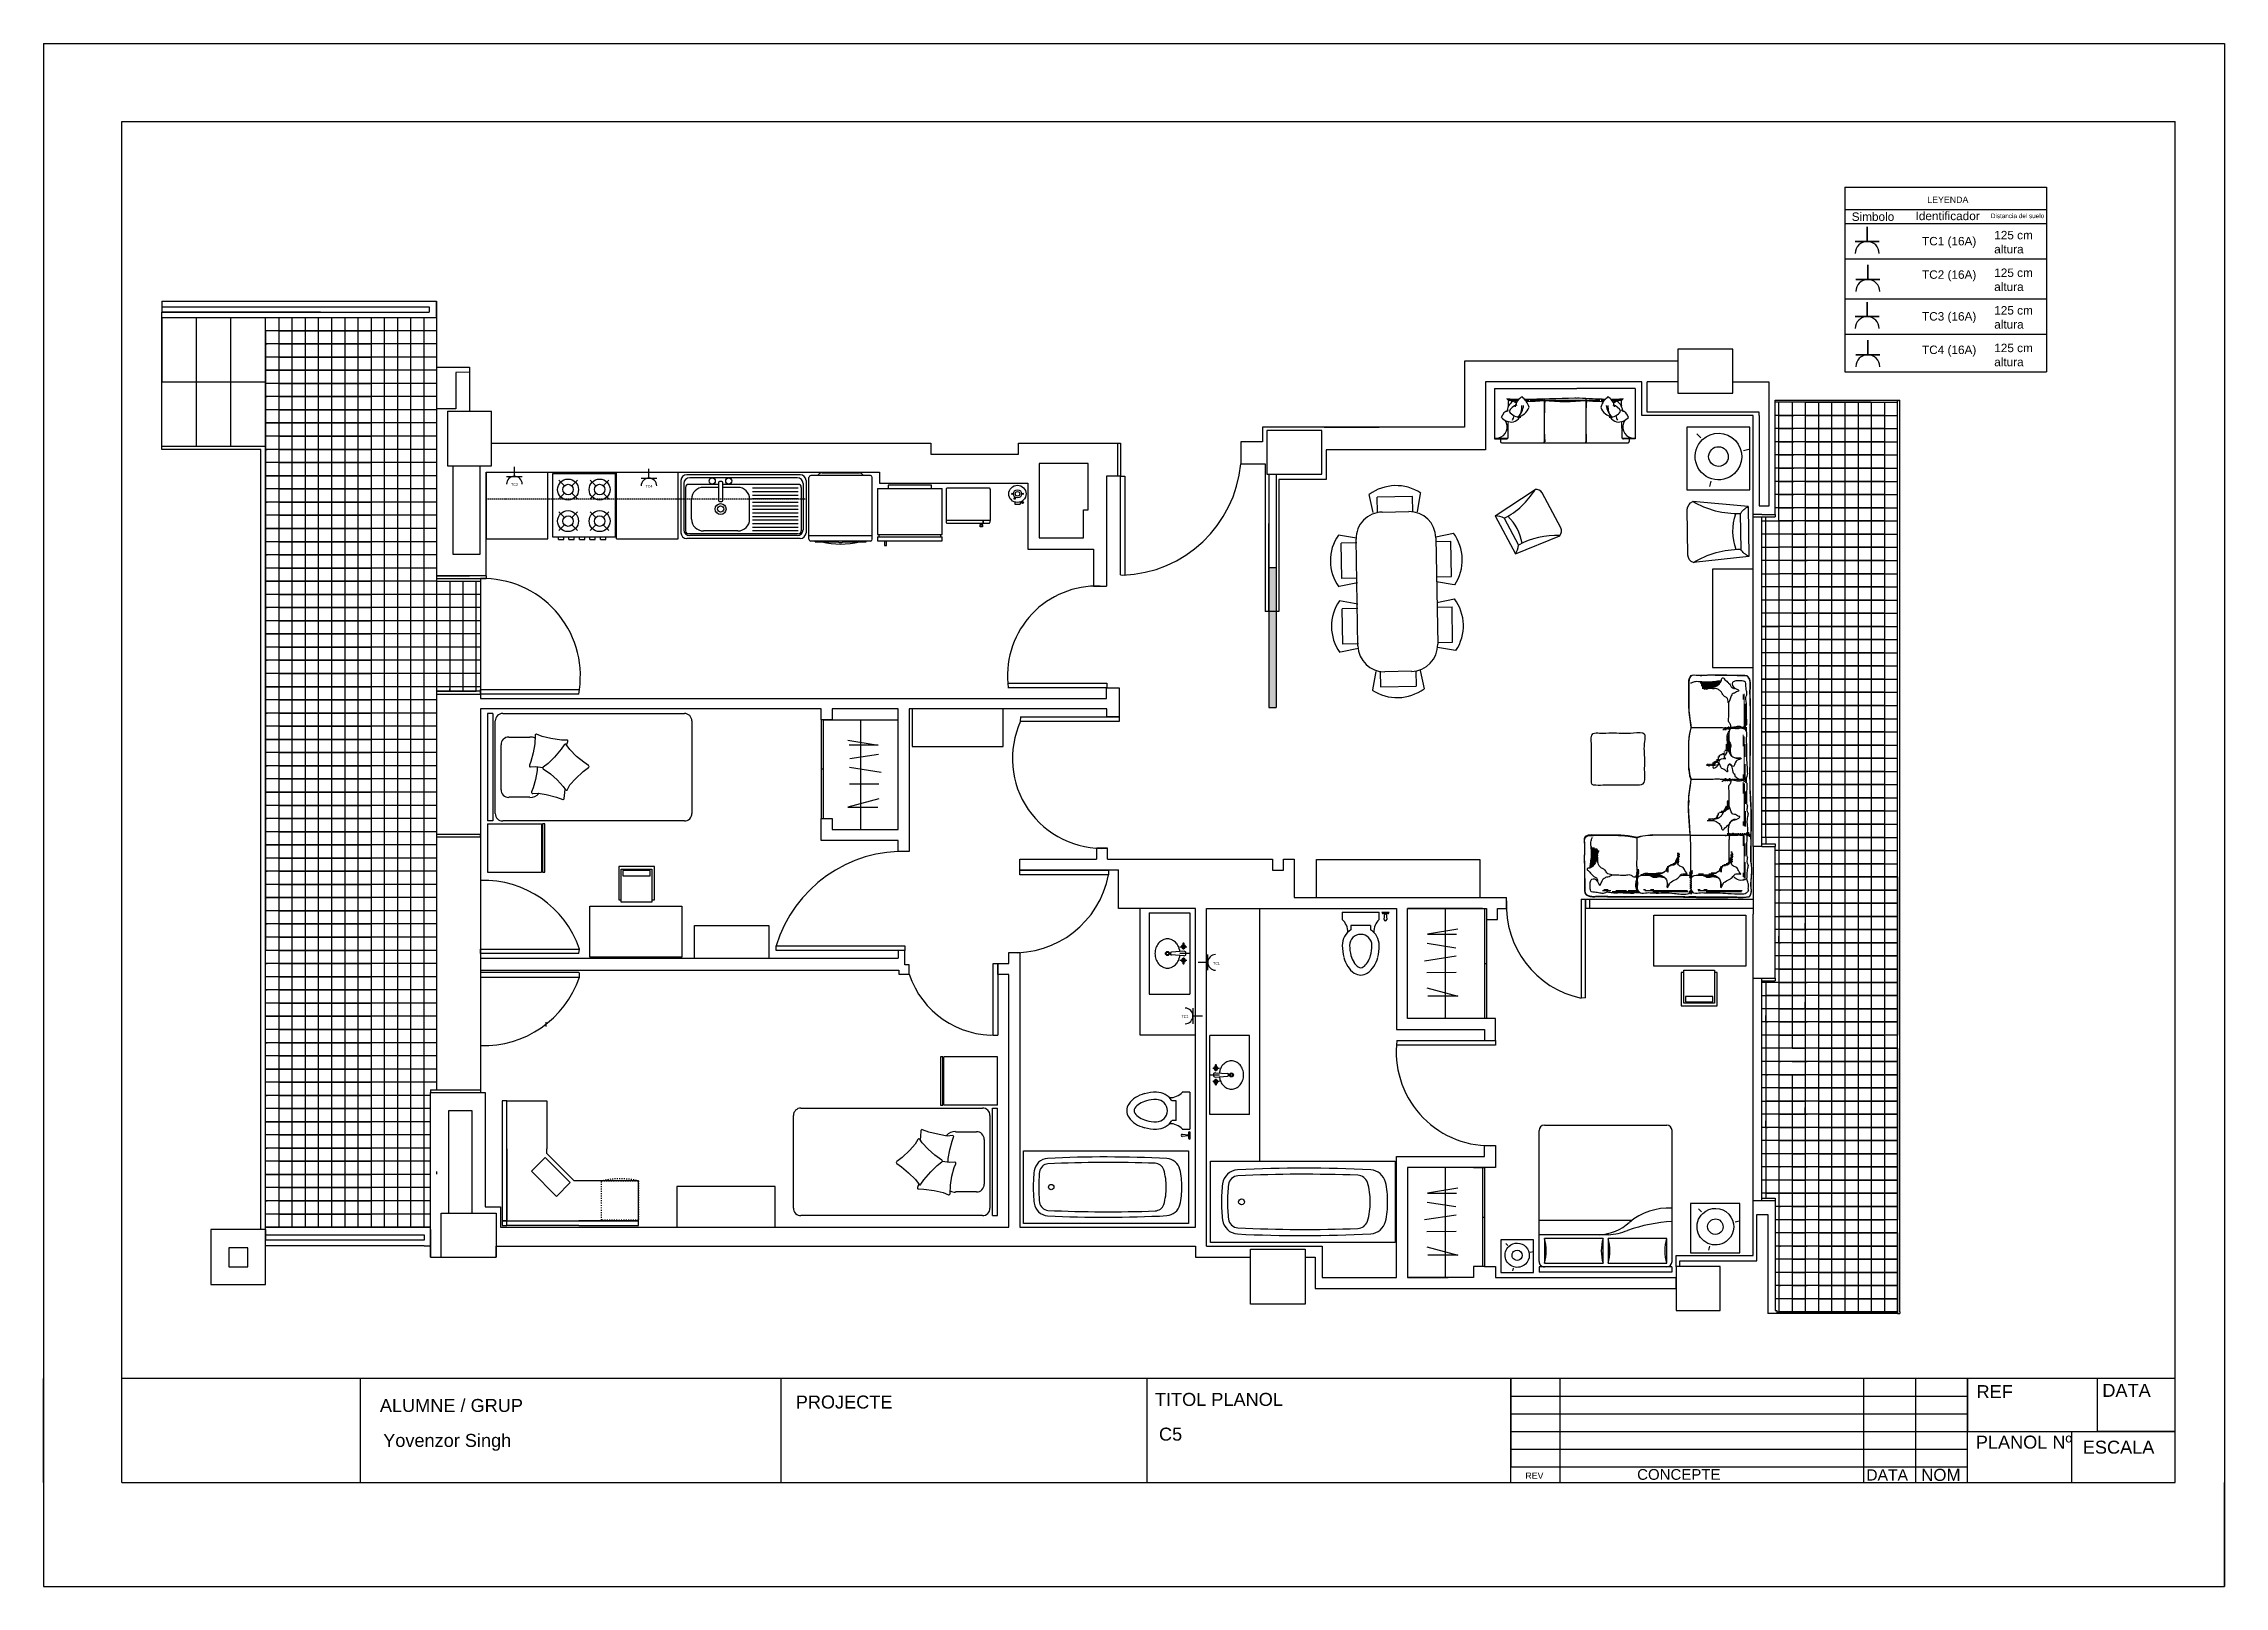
# Model space of a CAD drawing. Header units: millimetres. Extents: x 2377 to 4712, y -254 to 3188.
# Drawn here: x 2377.3 to 2797.3, y 947.8 to 1244.8 of the extents above; entities that cross this region are included whole.
import ezdxf

# ---------------------------------------------------------------- set-up
doc = ezdxf.new("R2010")
doc.units = ezdxf.units.MM
doc.set_wipeout_variables(frame=1)
doc.linetypes.add('ACAD_ISO03W100', pattern=[30, 12, -18])
doc.linetypes.add('DASHED2', pattern=[0.375, 0.25, -0.125])
for name, color, linetype in [('Enchufes', 30, 'Continuous'), ('Mobiliario', 254, 'Continuous'), ('www.dwgautocad.com', 7, 'Continuous')]:
    doc.layers.add(name, color=color, linetype=linetype)
doc.styles.get("Standard").update_dxf_attribs({"font": 'arial.ttf'})
pattern_1 = [(360, (-19067.30102, 14421.10273), (0.0999215353, 0.1998430707), [0, -0.1998430707])]
pattern_2 = [(360, (-19056.99377, 14421.10273), (0.0999215353, 0.1998430707), [0, -0.1998430707])]
pattern_3 = [(270, (-17312.24622, 16155.12666), (-0.1998430707, -0.0999215353), [0, -0.1998430707])]

msp = doc.modelspace()

# ---------------------------------------------------------------- texts
at = {"transparency": 33554687, "attachment_point": 1}
for s, width, gutter_width, heights, insert, char_height in [('LEYENDA', 23.4435, 6.07, [0], (2740.09, 1215.35), 1.214), ('ALUMNE / GRUP', 48.2644, 12.5, [0], (2442.08, 983.87), 2.5), ('PROJECTE', 37.0564, 12.5, [0], (2522.17, 984.53), 2.5), ('TITOL PLANOL', 34.1105, 12.5, [0], (2591.34, 985.04), 2.5), ('REF', 14.591, 12.5, [0], (2749.58, 986.53), 2.5), ('DATA', 13.3924, 12.5, [0], (2773.81, 986.77), 2.5), ('Yovenzor Singh', 71.9553, 12.5, [0], (2442.72, 977.14), 2.5), ('C5', 63.5407, 12.5, [0], (2592.13, 978.35), 2.5), ('PLANOL Nº', 23.5912, 12.5, [4.44], (2749.44, 976.81), 2.5), ('ESCALA', 18.9792, 12.5, [0], (2770.05, 975.84), 2.5), ('CONCEPTE', 3.309, 10.34, [0], (2684.22, 970.37), 2.068), ('DATA', 8.5845, 10.78, [0], (2728.35, 970.32), 2.155), ('NOM', 9.2865, 11.66, [0], (2738.91, 970.42), 2.331), ('REV', 3.8206, 6.05, [0], (2662.7, 969.71), 1.209)]:
    msp.add_mtext_dynamic_manual_height_columns(s, width=width, gutter_width=gutter_width, heights=heights, dxfattribs=dict(at, insert=insert, char_height=char_height))
at = {"color": 165, "linetype": 'ACAD_ISO03W100', "true_color": 0x5e67af, "transparency": 33554687, "attachment_point": 1}
for s, width, insert, char_height in [('{\\C256;Simbolo}', 9.5756, (2725.54, 1212.29), 1.6233), ('{\\C256;Identificador}', 9.5756, (2737.84, 1212.43), 1.6233), ('{\\C256;Distancia del suelo}', 11.4577, (2752.35, 1212.07), 0.875), ('{\\C256;TC1 (16A)}', 10.8524, (2739.08, 1207.58), 1.6233), ('{\\C256;125 cm\\Paltura}', 9.5756, (2752.99, 1208.74), 1.6233), ('{\\C256;TC2 (16A)}', 10.8524, (2739.08, 1201.14), 1.6233), ('{\\C256;125 cm\\Paltura}', 9.5756, (2752.99, 1201.5), 1.6233), ('{\\C256;TC3 (16A)}', 10.8524, (2739.08, 1193.1), 1.6233), ('{\\C256;125 cm\\Paltura}', 9.5756, (2752.99, 1194.26), 1.6233), ('{\\C256;TC4 (16A)}', 10.8524, (2739.08, 1186.66), 1.6233), ('{\\C256;125 cm\\Paltura}', 9.5756, (2752.99, 1187.02), 1.6233)]:
    msp.add_mtext_dynamic_manual_height_columns(s, width=width, gutter_width=8.12, heights=[0], dxfattribs=dict(at, insert=insert, char_height=char_height))
at = {"layer": 'Enchufes', "transparency": 33554687, "char_height": 0.505, "attachment_point": 1}
for s, insert in [('TC3', (2467.31, 1160.19)), ('TC4', (2493.23, 1159.83)), ('TC1', (2602.52, 1067.98)), ('TC2', (2596.46, 1057.72))]:
    msp.add_mtext_dynamic_manual_height_columns(s, width=1.7914, gutter_width=2.53, heights=[0], dxfattribs=dict(at, insert=insert))

# ---------------------------------------------------------------- blocks, each defined once
blk = doc.blocks.new('sl06-3')
blk.add_wipeout([(-1.097, 0), (-1.097, -0.785), (-1.004, -0.785), (-1.004, -0.826), (-0.998, -0.841), (-0.984, -0.846), (0.984, -0.846), (0.998, -0.841), (1.004, -0.826), (1.004, -0.785), (1.097, -0.785), (1.097, 0)])
for p, q in [((-1.097, 0), (0.187, 0)), ((-1.097, 0), (-1.097, -0.785)), ((1.097, 0), (0.187, 0)), ((1.097, 0), (1.097, -0.785)), ((-0.325, -0.163), (-0.325, -0.835)), ((0.325, -0.163), (0.325, -0.835)), ((-1.097, -0.785), (-0.911, -0.785)), ((-1.004, -0.785), (-1.004, -0.826)), ((-0.984, -0.846), (0.984, -0.846)), ((1.097, -0.785), (0.911, -0.785)), ((1.004, -0.785), (1.004, -0.826))]:
    blk.add_line(p, q)
for centre, radius, start, end in [((-0.83, -0.496), 0.169, 108.9198, 163.8067), ((-0.911, -0.194), 0.0345, 350.3176, 84.0619), ((-0.69, -0.375), 0.216, 124.6365, 177.075), ((-0.734, 3.522), 3.685, 267.4551, 270.2867), ((-0.878, -0.16), 0.0199, 180, 270.2728), ((-3.416, -0.176), 2.538, 357.8878, 359.4607), ((-0.835, -7.469), 7.289, 89.1804, 90.3362), ((-0.582, 2.269), 2.466, 263.1189, 266.3413), ((-0.713, -0.421), 0.169, 102.9198, 157.8067), ((-0.909, -0.461), 0.281, 57.5154, 70.1262), ((-0.561, -0.315), 0.216, 118.6365, 171.075), ((-0.775, -0.218), 0.226, 277.5785, 341.9977), ((-0.925, -0.236), 0.281, 313.1105, 354.9805), ((-0.952, -0.282), 0.281, 322.0792, 3.9492), ((-0.832, -0.361), 0.281, 14.6616, 56.5316), ((-0.91, 27.813), 27.977, 270.565, 272.1795), ((-0.835, -7.469), 7.289, 87.8611, 88.2702), ((-0.582, 2.269), 2.466, 269.4986, 276.0002), ((-0.253, -43.628), 43.444, 89.3664, 90.3826), ((4.318, -0.535), 4.643, 175.6133, 183.6304), ((0.003, 3.161), 3.361, 264.4086, 275.4919), ((0.331, 1.193), 1.348, 262.4802, 263.9065), ((0.044, 1.193), 1.348, 276.0935, 277.5198), ((0.779, 7.538), 7.701, 265.8451, 268.9224), ((0.423, -7.178), 6.994, 89.0148, 91.5985), ((4.967, -0.535), 4.643, 175.6133, 183.6304), ((0.587, 2.191), 2.389, 264.0009, 270.3979), ((0.775, -0.218), 0.226, 198.0023, 262.4215), ((0.832, -0.361), 0.281, 123.4684, 165.3384), ((0.835, -7.469), 7.289, 91.7298, 92.1389), ((0.925, -0.236), 0.281, 185.0195, 226.8895), ((0.561, -0.315), 0.216, 8.925, 61.3635), ((0.952, -0.282), 0.281, 176.0508, 217.9208), ((0.734, 3.522), 3.685, 269.7133, 272.5449), ((0.835, -7.469), 7.289, 89.6638, 90.8196), ((0.587, 2.191), 2.389, 273.6594, 276.9846), ((0.713, -0.421), 0.169, 22.1933, 77.0802), ((0.909, -0.461), 0.281, 109.8738, 122.4846), ((0.69, -0.375), 0.216, 2.925, 55.3635), ((0.911, -0.194), 0.0345, 95.9381, 189.6824), ((3.416, -0.176), 2.538, 180.5393, 182.1122), ((0.878, -0.16), 0.0199, 269.7272, 0), ((0.83, -0.496), 0.169, 16.1933, 71.0802), ((-1.081, -0.596), 0.179, 285.638, 32.2993), ((-0.828, -0.299), 0.222, 222.585, 276.1295), ((6.398, -0.722), 7.289, 178.3493, 180.3362), ((-0.691, -0.225), 0.222, 216.585, 270.1295), ((-1.063, -0.35), 0.281, 329.6739, 345.032), ((-0.886, -0.309), 0.226, 291.1732, 322.6277), ((0.691, -0.225), 0.222, 269.8705, 323.415), ((0.886, -0.309), 0.226, 217.3723, 248.8268), ((1.063, -0.35), 0.281, 194.968, 210.3261), ((0.828, -0.299), 0.222, 263.8705, 317.415), ((-6.398, -0.722), 7.289, 359.6638, 1.6507), ((1.081, -0.596), 0.179, 147.7007, 254.362), ((-0.927, 1.876), 2.649, 266.4089, 270.8584), ((-0.984, -0.826), 0.0199, 180, 270), ((-0.911, -0.765), 0.0199, 270, 0.2728), ((0.927, 1.876), 2.649, 269.1416, 273.5911), ((0.911, -0.765), 0.0199, 179.7272, 270), ((0.984, -0.826), 0.0199, 270, 0)]:
    blk.add_arc(centre, radius, start, end)
for p in [(-0.325, -0.835), (0.325, -0.835)]:
    blk.add_point(p)
blk = doc.blocks.new('sl06-1')
blk.add_wipeout([(0, -0.313), (0, 0.313), (0.691, 0.38), (0.722, 0.361), (0.74, 0.342), (0.75, 0.32), (0.76, 0.288), (0.76, -0.288), (0.751, -0.319), (0.736, -0.346), (0.712, -0.367), (0.691, -0.38)])
at = {"linetype": 'ByBlock'}
for p, q in [((0, 0.313), (0.691, 0.38)), ((0, 0.313), (0, -0.313)), ((0.76, -0.288), (0.76, 0.288)), ((0.1, 0.221), (0.1, -0.221)), ((0, -0.313), (0.691, -0.38))]:
    blk.add_line(p, q, dxfattribs=at)
for centre, radius, start, end in [((-0.146, 0.053), 0.298, 34.1973, 60.6083), ((0.114, 1.345), 1.125, 269.3185, 300.8671), ((0.643, 0.272), 0.118, 7.6143, 66.1255), ((-0.478, 0), 0.673, 340.7839, 19.2161), ((-0.146, -0.053), 0.298, 299.3917, 325.8027), ((0.114, -1.345), 1.125, 59.1329, 90.6815), ((0.643, -0.272), 0.118, 293.8745, 352.3857)]:
    blk.add_arc(centre, radius, start, end, dxfattribs=at)
blk = doc.blocks.new('sl06-0')
at = {"layer": 'Mobiliario'}
for p, q in [((-0.3, 0.281, -1.579), (-0.3, -0.318, -1.579)), ((0.298, 0.281, -1.579), (-0.3, 0.281, -1.579)), ((0.298, -0.318, -1.579), (0.298, 0.281, -1.579)), ((-0.3, -0.318, -1.579), (0.298, -0.318, -1.579))]:
    blk.add_line(p, q, dxfattribs=at)
at = {"layer": 'Mobiliario', "linetype": 'ByBlock'}
for p, q in [((-0.169, 0.179, -1.579), (-0.205, 0.217, -1.579)), ((0.24, 0.057, -1.579), (0.29, 0.069, -1.579)), ((-0.071, -0.236, -1.579), (-0.085, -0.286, -1.579))]:
    blk.add_line(p, q, dxfattribs=at)
at = {"layer": 'Mobiliario', "linetype": 'ByBlock', "extrusion": (0, 0, -1)}
for major_axis, start_param, end_param in [((-0.157, -0.157), 1.599693, 4.741285), ((-0.157, -0.157), -1.5419, 1.599693), ((-0.0663, -0.0663), -1.5419, 1.599693), ((-0.0663, -0.0663), 1.599693, 4.741285)]:
    blk.add_ellipse((0, 0, -1.579), major_axis=major_axis, ratio=1, start_param=start_param, end_param=end_param, dxfattribs=at)
blk = doc.blocks.new('MHPLS012')
at = {"layer": 'Mobiliario'}
for p, q in [((-2.024, 0.95), (-0.152, 0.95)), ((-0.076, 0.95), (-0.076, -0.95)), ((-0.076, 0.95), (0, 0.95)), ((0, 0.95), (0, -0.95)), ((-2.1, -0.874), (-2.1, 0.874)), ((-0.483, 0.874), (-0.483, 0.036)), ((-0.127, 0.874), (-0.483, 0.874)), ((-0.127, 0.036), (-0.127, 0.874)), ((-0.737, 0.366), (-0.737, -0.95)), ((-0.533, 0.041), (-0.533, -0.95)), ((-0.483, 0.036), (-0.127, 0.036)), ((-0.483, -0.036), (-0.483, -0.874)), ((-0.127, -0.036), (-0.483, -0.036)), ((-0.127, -0.874), (-0.127, -0.036)), ((-0.483, -0.874), (-0.127, -0.874)), ((-0.152, -0.95), (-2.024, -0.95)), ((-0.076, -0.95), (0, -0.95))]:
    blk.add_line(p, q, dxfattribs=at)
for centre, radius, start, end in [((-2.024, 0.874), 0.0762, 90, 180), ((-0.019, 0.912), 0.898, 177.5673, 219.5461), ((1.615, 1.088), 2.343, 183.3665, 199.2534), ((-0.152, 0.874), 0.0762, 0, 90), ((-0.305, 1.483), 0.635, 253.7398, 286.2602), ((-1.227, -0.125), 0.694, 3.1663, 42.0658), ((-1.458, -0.029), 0.927, 4.2918, 21.7676), ((-0.305, -0.574), 0.635, 73.7398, 106.2602), ((-0.305, 0.574), 0.635, 253.7398, 286.2602), ((-2.024, -0.874), 0.0762, 180, 270), ((-0.305, -1.483), 0.635, 73.7398, 106.2602), ((-0.152, -0.874), 0.0762, 270, 0)]:
    blk.add_arc(centre, radius, start, end, dxfattribs=at)
blk = doc.blocks.new('*U7')
for p, q in [((-976, 0), (-976, -500)), ((-526, 0), (-976, 0)), ((-526, 0), (-526, -500)), ((500, 0), (-500, 0)), ((-500, -48), (-500, 0)), ((500, -49), (-500, -48)), ((-500, -1830), (-500, -141)), ((-430, -71), (430, -71)), ((-280, -392), (-280, -196)), ((-209, -125), (209, -125)), ((280, -196), (280, -392)), ((500, -49), (500, 0)), ((500, -141), (500, -1830)), ((-526, -500), (-976, -500)), ((430, -1900), (-430, -1900))]:
    blk.add_line(p, q)
for points in [[(205, -734), (238, -746, 0.517444), (252, -737), (253, -687), (267, -589), (285, -508), (306, -456, 0.51806), (296, -442), (216, -439), (134, -425), (54, -403), (18, -389, 0.550421), (3, -399), (7, -449), (-4, -514)], [(5, -461), (-31, -460), (-113, -445), (-193, -423), (-229, -409, 0.550421), (-244, -420), (-240, -469), (-253, -543), (-277, -641), (-299, -699, 0.502905), (-290, -713), (-236, -717), (-204, -721)]]:
    blk.add_lwpolyline(points, format="xyb")
blk.add_lwpolyline([(-526, -531), (-526, -511), (-976, -511), (-976, -531)], close=True)
blk.add_lwpolyline([(-109, -817), (-39, -889), (-2, -939, 0.502905), (15, -939), (48, -895), (101, -828), (165, -764), (210, -730, 0.517444), (209, -713), (168, -685), (93, -621), (34, -562), (1, -518, 0.51806), (-16, -518), (-61, -585), (-117, -646), (-178, -702), (-210, -725, 0.550421), (-208, -743), (-165, -766)], format="xyb", close=True)
for centre, radius, start, end in [((-430, -141), 70, 90, 180), ((-209, -196), 71.3, 89.9964, 180), ((209, -196), 71.3, 0, 90), ((430, -141), 70, 0, 90), ((-175, -396), 106, 177.773, 230.9652), ((175, -396), 106, 334.5655, 2.227), ((-430, -1830), 70, 180, 270), ((430, -1830), 70, 270, 0)]:
    blk.add_arc(centre, radius, start, end)
blk = doc.blocks.new('bn04-7')
for p, q in [((0, 0), (0, -0.147)), ((-0.6, 0), (0.6, 0)), ((-0.6, -0.6), (-0.6, 0)), ((-0.058, -0.092), (-0.151, -0.092)), ((-0.122, -0.087), (-0.112, -0.087)), ((-0.122, -0.098), (-0.112, -0.098)), ((-0.1, -0.148), (-0.1, -0.045)), ((-0.033, -0.08), (-0.02, -0.271)), ((-0.005, -0.286), (0.005, -0.286)), ((0.034, -0.086), (0.02, -0.271)), ((0.058, -0.092), (0.151, -0.092)), ((0.1, -0.148), (0.1, -0.045)), ((0.122, -0.087), (0.112, -0.087)), ((0.122, -0.098), (0.112, -0.098)), ((0.6, -0.6), (0.6, 0)), ((-0.6, -0.6), (0.6, -0.6))]:
    blk.add_line(p, q)
for centre, radius in [((-0.1, -0.092), 0.0118), ((0, -0.328), 0.03), ((0, -0.328), 0.02), ((0.1, -0.092), 0.0118)]:
    blk.add_circle(centre, radius)
for centre, radius, start, end in [((-0.055, -0.328), 0.16, 154.2946, 180), ((-0.028, -0.341), 0.189, 130.7108, 154.2946), ((-0.142, -0.092), 0.0118, 39.1354, 320.8646), ((-0.011, -0.361), 0.216, 109.6169, 130.7108), ((-0.131, -0.083), 0.0025, 219.1354, 256.4029), ((-0.131, -0.101), 0.0025, 103.5971, 140.8646), ((-0.123, -0.049), 0.0381, 256.4029, 272.0458), ((-0.123, -0.136), 0.0381, 87.9542, 103.5971), ((-0.1, -0.092), 0.0299, 191.7173, 168.2827), ((-0.1, -0.092), 0.0235, 194.2864, 165.7136), ((-0.112, -0.084), 0.003, 270, 324.6965), ((-0.112, -0.101), 0.003, 35.3035, 90), ((0, -0.393), 0.249, 96.5773, 109.6169), ((0.055, -0.103), 0.0911, 153.0547, 165.3672), ((-0.006, -0.094), 0.0379, 104.9144, 122.742), ((-0.005, -0.271), 0.015, 180, 270), ((0, -0.113), 0.0583, 90, 104.9144), ((0, -0.113), 0.0583, 75.0856, 90), ((0.005, -0.271), 0.015, 270, 0), ((0.005, -0.094), 0.0379, 57.258, 75.0856), ((-0.056, -0.103), 0.0911, 14.6328, 26.9453), ((0, -0.393), 0.249, 70.3831, 83.252), ((0.025, -0.085), 0.00867, 0, 32.7882), ((0.025, -0.085), 0.00867, 350.3449, 0), ((0.1, -0.092), 0.0299, 11.7173, 348.2827), ((0.1, -0.092), 0.0235, 14.2864, 345.7136), ((0.011, -0.361), 0.216, 49.2892, 70.3831), ((0.112, -0.084), 0.003, 215.3035, 270), ((0.112, -0.101), 0.003, 90, 144.6965), ((0.123, -0.049), 0.0381, 267.9542, 283.5971), ((0.123, -0.136), 0.0381, 76.4029, 92.0458), ((0.131, -0.083), 0.0025, 283.5971, 320.8646), ((0.131, -0.101), 0.0025, 39.1354, 76.4029), ((0.142, -0.092), 0.0118, 219.1354, 140.8646), ((0.028, -0.341), 0.189, 25.7054, 49.2892), ((0.055, -0.328), 0.16, 0, 25.7054), ((-0.055, -0.328), 0.16, 180, 205.7054), ((-0.028, -0.315), 0.189, 205.7054, 229.2892), ((-0.011, -0.295), 0.216, 229.2892, 250.3831), ((0, -0.264), 0.249, 250.3831, 270), ((0, -0.264), 0.249, 270, 289.6169), ((0.011, -0.295), 0.216, 289.6169, 310.7108), ((0.028, -0.315), 0.189, 310.7108, 334.2946), ((0.055, -0.328), 0.16, 334.2946, 360)]:
    blk.add_arc(centre, radius, start, end)
blk = doc.blocks.new('bn34-3')
at = {"linetype": 'ByBlock'}
for p, q in [((-0.176, 0), (-0.176, -0.071)), ((-0.176, 0), (0.176, 0)), ((0.176, -0.071), (0.176, 0)), ((0.2, 0), (0.271, 0)), ((0.2, 0), (0.206, -0.012)), ((0.265, -0.012), (0.271, 0)), ((-0.094, -0.129), (-0.094, -0.168)), ((0.094, -0.129), (-0.094, -0.129)), ((0.094, -0.129), (0.094, -0.168)), ((0.206, -0.012), (0.265, -0.012)), ((0.224, -0.071), (0.229, -0.012)), ((0.241, -0.012), (0.247, -0.071))]:
    blk.add_line(p, q, dxfattribs=at)
for centre, radius, start, end in [((-0.284, -0.188), 0.16, 358.3378, 47.4896), ((0, -0.318), 0.176, 122.231, 180), ((0, -0.318), 0.176, 0, 57.769), ((0.284, -0.188), 0.16, 132.5104, 181.6622), ((0.235, -0.071), 0.0118, 180, 0), ((0.274, -0.318), 0.45, 180, 194.5143), ((0, -0.318), 0.106, 0, 180), ((0.274, -0.318), 0.38, 180, 194.5142), ((0.139, -0.353), 0.24, 194.5143, 212.0054), ((-0.139, -0.353), 0.24, 327.9946, 345.4857), ((-0.274, -0.318), 0.38, 345.4858, 360), ((-0.274, -0.318), 0.45, 345.4857, 360), ((0.139, -0.353), 0.311, 194.5143, 212.0054), ((0.054, -0.406), 0.21, 212.0054, 236.4659), ((0.054, -0.406), 0.14, 212.0054, 236.4659), ((0, -0.487), 0.113, 236.4659, 270), ((0, -0.487), 0.0428, 236.466, 270), ((0, -0.487), 0.0428, 270, 303.534), ((0, -0.487), 0.113, 270, 303.5341), ((-0.054, -0.406), 0.14, 303.5341, 327.9946), ((-0.054, -0.406), 0.21, 303.5341, 327.9946), ((-0.139, -0.353), 0.311, 327.9946, 345.4857)]:
    blk.add_arc(centre, radius, start, end, dxfattribs=at)
blk = doc.blocks.new('A$C57724086')
at = {"layer": 'Mobiliario'}
for p, q in [((0, 0), (0, 1.7)), ((0, 1.7), (0.75, 1.7)), ((0.75, 1.7), (0.75, 0)), ((0.75, 0), (0, 0))]:
    blk.add_line(p, q, dxfattribs=at)
blk.add_circle((0.375, 1.415), 0.0275, dxfattribs=at)
for centre, radius, start, end in [((12.322, 0.854), 12.257, 177.2038, 182.9431), ((0.229, 1.442), 0.15, 97.8246, 176.2997), ((13.215, 0.833), 13.094, 177.3056, 182.1342), ((0.229, 1.442), 0.094, 97.8246, 176.2997), ((0.375, 0.114), 1.486, 89.9988, 96.4162), ((0.375, 0.111), 1.433, 89.9987, 96.3484), ((0.375, 0.114), 1.486, 83.5838, 90.0012), ((0.375, 0.111), 1.433, 83.6516, 90.0013), ((0.521, 1.442), 0.094, 3.7003, 82.1754), ((0.521, 1.442), 0.15, 3.7003, 82.1754), ((-12.465, 0.833), 13.094, 357.8658, 2.6944), ((-11.572, 0.854), 12.257, 357.0569, 2.7962), ((0.231, 0.235), 0.15, 183.8947, 255.3014), ((0.23, 0.35), 0.1, 182.9309, 250.2221), ((0.375, 0.858), 0.628, 253.4701, 270.0186), ((0.375, 0.858), 0.628, 269.9814, 286.5299), ((0.52, 0.35), 0.1, 289.7779, 357.0691), ((0.519, 0.235), 0.15, 284.6986, 356.1053), ((0.375, 0.924), 0.854, 257.6931, 270.0076), ((0.375, 0.924), 0.854, 269.9924, 282.3069)]:
    blk.add_arc(centre, radius, start, end, dxfattribs=at)
blk = doc.blocks.new('ESCRITORIO')
for p, q in [((3846.323, 14796.154), (3846.263, 14796.154)), ((3846.263, 14796.154), (3846.263, 14796.094)), ((3846.263, 14795.179), (3846.263, 14796.094)), ((3846.263, 14796.094), (3846.323, 14796.094)), ((3846.263, 14796.094), (3846.323, 14796.094)), ((3847.238, 14796.154), (3846.323, 14796.154)), ((3846.323, 14796.154), (3846.323, 14796.094)), ((3846.323, 14796.094), (3846.323, 14796.154)), ((3846.323, 14796.094), (3847.238, 14796.094)), ((3846.323, 14796.094), (3846.323, 14795.179)), ((3847.238, 14796.094), (3846.323, 14796.094)), ((3846.323, 14796.094), (3846.323, 14795.179)), ((3847.848, 14796.154), (3847.238, 14796.154)), ((3847.238, 14796.094), (3847.848, 14796.094)), ((3847.238, 14796.094), (3847.848, 14796.094)), ((3847.848, 14796.094), (3847.848, 14796.154)), ((3847.848, 14796.094), (3847.848, 14795.584)), ((3846.953, 14795.781), (3846.635, 14795.462)), ((3847.13, 14795.604), (3846.953, 14795.781)), ((3846.811, 14795.286), (3847.13, 14795.604)), ((3846.833, 14795.239), (3847.178, 14795.584)), ((3847.178, 14795.584), (3847.238, 14795.584)), ((3847.848, 14795.584), (3847.238, 14795.584)), ((3846.635, 14795.462), (3846.811, 14795.286)), ((3846.833, 14795.179), (3846.833, 14795.239)), ((3846.263, 14795.179), (3846.263, 14794.419)), ((3846.323, 14795.179), (3846.323, 14794.419)), ((3846.323, 14794.419), (3846.323, 14795.179)), ((3846.833, 14794.419), (3846.833, 14795.179)), ((3846.263, 14794.419), (3846.323, 14794.419)), ((3846.323, 14794.419), (3846.833, 14794.419))]:
    blk.add_line(p, q)
at = {"linetype": 'ACAD_ISO03W100', "ltscale": 0.001}
for p, q in [((3846.333, 14794.419), (3846.333, 14794.889)), ((3846.333, 14794.889), (3846.833, 14794.889)), ((3846.833, 14794.889), (3846.833, 14794.419)), ((3846.833, 14794.444), (3846.833, 14794.864)), ((3846.833, 14794.864), (3846.838, 14794.864)), ((3846.833, 14794.419), (3846.333, 14794.419)), ((3846.838, 14794.444), (3846.833, 14794.444))]:
    blk.add_line(p, q, dxfattribs=at)
blk.add_arc((3845.741, 14794.654), 1.117, 349.1637, 10.8363, dxfattribs=at)
blk = doc.blocks.new('cl08-2')
for p, q in [((-0.439, 0), (-0.439, -0.879)), ((0.439, 0), (-0.439, 0)), ((0.439, -0.879), (0.439, 0)), ((-0.271, -0.168), (-0.349, -0.09)), ((-0.271, -0.271), (-0.349, -0.349)), ((-0.09, -0.09), (-0.168, -0.168)), ((-0.09, -0.349), (-0.168, -0.271)), ((0.168, -0.168), (0.09, -0.09)), ((0.09, -0.349), (0.168, -0.271)), ((0.271, -0.168), (0.349, -0.09)), ((0.349, -0.349), (0.271, -0.271)), ((-0.271, -0.607), (-0.349, -0.529)), ((-0.168, -0.607), (-0.09, -0.529)), ((0.168, -0.607), (0.09, -0.529)), ((0.271, -0.607), (0.349, -0.529)), ((-0.439, -0.879), (0.439, -0.879)), ((-0.354, -0.915), (-0.354, -0.879)), ((-0.349, -0.788), (-0.271, -0.711)), ((-0.281, -0.915), (-0.281, -0.879)), ((-0.208, -0.915), (-0.208, -0.879)), ((-0.09, -0.788), (-0.168, -0.711)), ((-0.134, -0.915), (-0.134, -0.879)), ((-0.061, -0.915), (-0.061, -0.879)), ((0.012, -0.915), (0.012, -0.879)), ((0.085, -0.915), (0.085, -0.879)), ((0.09, -0.788), (0.168, -0.711)), ((0.159, -0.915), (0.159, -0.879)), ((0.232, -0.915), (0.232, -0.879)), ((0.349, -0.788), (0.271, -0.711)), ((0.305, -0.915), (0.305, -0.879)), ((-0.354, -0.915), (-0.281, -0.915)), ((-0.208, -0.915), (-0.134, -0.915)), ((-0.061, -0.915), (0.012, -0.915)), ((0.085, -0.915), (0.159, -0.915)), ((0.232, -0.915), (0.305, -0.915))]:
    blk.add_line(p, q)
for centre, radius in [((-0.22, -0.22), 0.146), ((-0.22, -0.22), 0.0732), ((0.22, -0.22), 0.146), ((0.22, -0.22), 0.0732), ((-0.22, -0.659), 0.146), ((-0.22, -0.659), 0.0732), ((0.22, -0.659), 0.146), ((0.22, -0.659), 0.0732)]:
    blk.add_circle(centre, radius)
blk = doc.blocks.new('cl25-14')
at = {"layer": 'www.dwgautocad.com', "color": 0}
for p, q in [((-0.528, 0.489), (-0.528, 0.05)), ((-0.503, 0.464), (-0.503, 0.075)), ((-0.488, 0.432), (-0.488, 0.065)), ((0.478, 0.539), (-0.478, 0.539)), ((-0.212, 0.457), (-0.463, 0.457)), ((0.453, 0.514), (-0.453, 0.514)), ((-0.212, 0.432), (-0.338, 0.432)), ((-0.212, 0.471), (-0.212, 0.322)), ((-0.183, 0.481), (-0.202, 0.481)), ((-0.173, 0.322), (-0.173, 0.471)), ((0.463, 0.457), (-0.173, 0.457)), ((-0.048, 0.432), (-0.173, 0.432)), ((0.463, 0.425), (0.077, 0.425)), ((0.463, 0.395), (0.077, 0.395)), ((0.488, 0.432), (0.488, 0.065)), ((0.503, 0.464), (0.503, 0.075)), ((0.528, 0.489), (0.528, 0.05)), ((-0.438, 0.165), (-0.438, 0.332)), ((-0.202, 0.312), (-0.183, 0.312)), ((0.052, 0.165), (0.052, 0.332)), ((0.463, 0.365), (0.077, 0.365)), ((0.463, 0.335), (0.077, 0.335)), ((0.463, 0.305), (0.077, 0.305)), ((0.463, 0.275), (0.077, 0.275)), ((0.463, 0.245), (0.077, 0.245)), ((0.463, 0.215), (0.077, 0.215)), ((0.463, 0.185), (0.077, 0.185)), ((0.478, 0), (-0.478, 0)), ((0.463, 0.04), (-0.463, 0.04)), ((0.453, 0.025), (-0.453, 0.025)), ((-0.048, 0.065), (-0.338, 0.065)), ((0.463, 0.155), (0.077, 0.155)), ((0.463, 0.125), (0.077, 0.125)), ((0.463, 0.095), (0.077, 0.095)), ((0.463, 0.065), (0.077, 0.065))]:
    blk.add_line(p, q, dxfattribs=at)
for centre, radius in [((-0.264, 0.486), 0.026), ((-0.124, 0.486), 0.026), ((-0.193, 0.249), 0.0463), ((-0.193, 0.249), 0.0263)]:
    blk.add_circle(centre, radius, dxfattribs=at)
for centre, radius, start, end in [((-0.478, 0.489), 0.05, 90, 180), ((-0.453, 0.464), 0.05, 90, 180), ((-0.463, 0.432), 0.025, 90, 180), ((-0.338, 0.332), 0.1, 90, 180), ((-0.202, 0.471), 0.01, 90, 180), ((-0.183, 0.471), 0.01, 0, 90), ((-0.048, 0.332), 0.1, 0, 90), ((0.453, 0.464), 0.05, 0, 90), ((0.463, 0.432), 0.025, 0, 90), ((0.478, 0.489), 0.05, 0, 90), ((-0.202, 0.322), 0.01, 180, 270), ((-0.183, 0.322), 0.01, 270, 0), ((-0.478, 0.05), 0.05, 180, 270), ((-0.453, 0.075), 0.05, 180, 270), ((-0.463, 0.065), 0.025, 180, 270), ((-0.338, 0.165), 0.1, 180, 270), ((-0.048, 0.165), 0.1, 270, 0), ((0.453, 0.075), 0.05, 270, 0), ((0.463, 0.065), 0.025, 270, 0), ((0.478, 0.05), 0.05, 270, 0)]:
    blk.add_arc(centre, radius, start, end, dxfattribs=at)
blk = doc.blocks.new('A$C297D1C59')
for p, q in [((0, 1779, -35), (1800, 1779, -35)), ((0, 779, -35), (0, 1779, -35)), ((1800, 1779, -35), (1800, 779, -35)), ((1800, 779, -35), (0, 779, -35)), ((535, 650, -35), (535, 0, -35)), ((539, 650, -35), (535, 650, -35)), ((585, 650, -35), (539, 650, -35)), ((585, 50, -35), (585, 701, -35)), ((585, 701, -35), (1185, 701, -35)), ((1185, 701, -35), (1185, 50, -35)), ((1235, 650, -35), (1185, 650, -35)), ((1235, 0, -35), (1235, 650, -35)), ((1185, 50, -35), (585, 50, -35)), ((616, 181, -35), (616, 81, -35)), ((1156, 181, -35), (616, 181, -35)), ((616, 81, -35), (1156, 81, -35)), ((1156, 81, -35), (1156, 181, -35)), ((535, 0, -35), (1235, 0, -35))]:
    blk.add_line(p, q)
blk = doc.blocks.new('cl03b-planta')
for p, q in [((1.063, 3.568), (0.412, 3.568)), ((0.536, 3.598), (0.938, 3.598)), ((0.392, 2.874), (0.392, 3.548)), ((1.083, 2.874), (1.083, 3.548)), ((1.083, 2.911), (0.392, 2.911)), ((1.063, 2.854), (0.412, 2.854)), ((0.459, 2.846), (0.459, 2.854)), ((1.016, 2.846), (1.016, 2.854)), ((0.459, 2.846), (0.709, 2.846)), ((0.765, 2.846), (1.016, 2.846))]:
    blk.add_line(p, q)
for points in [[(0.712, 2.854), (0.709, 2.844)], [(0.762, 2.854), (0.765, 2.844)]]:
    blk.add_lwpolyline(points)
for centre, radius, start, end in [((0.412, 3.548), 0.02, 90, 180), ((0.536, 3.548), 0.05, 90, 156.5268), ((0.938, 3.548), 0.05, 23.4732, 90), ((1.063, 3.548), 0.02, 0, 90), ((0.412, 2.874), 0.02, 180, 270), ((1.063, 2.874), 0.02, 270, 0), ((0.737, 3.664), 0.843, 255.9297, 284.0703), ((0.737, 2.907), 0.0686, 245.6647, 294.3353)]:
    blk.add_arc(centre, radius, start, end)
blk = doc.blocks.new('CL-27-PLANTA-www.dwgautocad.com')
at = {"layer": 'www.dwgautocad.com', "ltscale": 0.3}
for p, q in [((9.828, 1.56), (8.843, 1.56)), ((8.843, 1.56), (8.843, 1.499)), ((9.828, 1.499), (8.843, 1.499)), ((9.828, 1.466), (8.843, 1.466)), ((8.843, 1.466), (8.843, 0.764)), ((8.863, 1.499), (8.863, 1.466)), ((9.724, 1.63), (9.689, 1.63)), ((9.689, 1.63), (9.689, 1.56)), ((9.724, 1.56), (9.724, 1.63)), ((9.808, 1.466), (9.808, 1.499)), ((9.828, 1.499), (9.828, 1.56)), ((9.828, 0.764), (9.828, 1.466)), ((9.828, 0.764), (8.843, 0.764)), ((9.005, 0.764), (9.005, 0.714)), ((9.005, 0.714), (9.665, 0.714)), ((9.665, 0.714), (9.665, 0.764))]:
    blk.add_line(p, q, dxfattribs=at)
blk = doc.blocks.new('IN04-3')
at = {"color": 0}
for p, q in [((-0.065, -0.2), (-0.065, -0.25)), ((-0.065, -0.25), (0.065, -0.25)), ((0.065, -0.2), (0.065, -0.25)), ((0.094, -0.188), (0.101, -0.201)), ((0.116, -0.175), (0.123, -0.188))]:
    blk.add_line(p, q, dxfattribs=at)
for centre, radius in [((0, 0), 0.21), ((-0.13, 0), 0.015), ((-0.13, 0), 0.0125), ((-0.13, 0), 0.0125), ((0, 0), 0.1), ((0, 0), 0.055), ((0.13, 0), 0.015), ((0.13, 0), 0.0125), ((0.13, 0), 0.0125), ((-0.065, -0.113), 0.018), ((-0.065, -0.113), 0.015), ((0.123, -0.213), 0.025), ((0.125, -0.216), 0.0175)]:
    blk.add_circle(centre, radius, dxfattribs=at)

# ---------------------------------------------------------------- hatches: boundary and pattern name
at = {"transparency": 33554687}
h = msp.add_hatch(color=256, dxfattribs=at)
h.dxf.hatch_style = 1
h.paths.add_polyline_path([(2614.71, 1143.97), (2613.26, 1143.97), (2613.26, 1135.5), (2614.71, 1135.5)])
h = msp.add_hatch(color=256, dxfattribs=at)
h.dxf.hatch_style = 1
h.paths.add_polyline_path([(2614.71, 1135.5), (2613.26, 1135.5), (2613.26, 1117.01), (2614.71, 1117.01)])
at = {"layer": 'Mobiliario', "transparency": 33554687}
h = msp.add_hatch(dxfattribs=at)
h.set_pattern_fill('DOTS', color=256, scale=0.125885, angle=90, style=0)
h.set_pattern_definition(pattern_3)
edge = h.paths.add_edge_path()
edge.add_spline(control_points=[(2700.43, 1122.09), (2700.4, 1122.01), (2700.31, 1121.87), (2700.11, 1121.61), (2699.82, 1121.32), (2699.4, 1121.04), (2698.85, 1120.83), (2698.43, 1120.94), (2697.95, 1120.7), (2697.94, 1120.67)], knot_values=[3.681648, 3.681648, 3.681648, 3.681648, 3.721851, 3.757198, 3.837171, 3.913615, 4.002995, 4.095118, 4.156003, 4.156003, 4.156003, 4.156003], degree=3, periodic=0)
edge.add_spline(control_points=[(2697.94, 1120.67), (2697.66, 1120.51), (2697.25, 1120.28), (2696.75, 1120.78), (2696.6, 1121.36), (2696.37, 1121.77), (2696.25, 1121.96)], knot_values=[0, 0, 0, 0, 0.131695, 0.189836, 0.306557, 0.413914, 0.413914, 0.413914, 0.413914], degree=3, periodic=0)
edge.add_spline(control_points=[(2696.25, 1121.96), (2696.47, 1121.97), (2697.2, 1121.86), (2698.35, 1121.79), (2699.51, 1122.05), (2700.18, 1122.08), (2700.43, 1122.09)], knot_values=[0.452649, 0.452649, 0.452649, 0.452649, 0.558769, 0.799099, 0.998943, 1.118697, 1.118697, 1.118697, 1.118697], degree=3, periodic=0)
h = msp.add_hatch(dxfattribs=at)
h.set_pattern_fill('DOTS', color=256, scale=0.125885, angle=90, style=0)
h.set_pattern_definition(pattern_3)
edge = h.paths.add_edge_path()
edge.add_spline(control_points=[(2705.1, 1113.64), (2705.09, 1113.63), (2705.02, 1113.52), (2704.72, 1113.26), (2704.61, 1114.19), (2704.87, 1114.73), (2704.7, 1115.55), (2704.69, 1116.27), (2704.78, 1117.2), (2704.88, 1118.29), (2704.29, 1119.2), (2704.89, 1119.85), (2704.88, 1118.77), (2704.89, 1118.26), (2705.07, 1117.52), (2705.24, 1117.31), (2705.28, 1117.22)], knot_values=[0.056981, 0.056981, 0.056981, 0.056981, 0.06189, 0.111704, 0.199612, 0.342595, 0.445339, 0.576251, 0.69133, 0.888594, 1.091803, 1.131101, 1.196844, 1.416016, 1.489704, 1.540166, 1.540166, 1.540166, 1.540166], degree=3, periodic=0)
edge.add_spline(control_points=[(2705.28, 1117.22), (2705.28, 1117.09), (2705.28, 1116.87), (2705.28, 1116.65), (2705.28, 1116.56)], knot_values=[0.718639, 0.718639, 0.718639, 0.718639, 0.779129, 0.823446, 0.823446, 0.823446, 0.823446], degree=3, periodic=0)
edge.add_spline(control_points=[(2705.28, 1116.56), (2705.27, 1116.52), (2705.22, 1116.24), (2705.21, 1115.45), (2705.31, 1114.46), (2705.26, 1113.86), (2705.13, 1113.43), (2705.1, 1113.59), (2705.1, 1113.64)], knot_values=[1.646059, 1.646059, 1.646059, 1.646059, 1.663729, 1.776794, 2.033298, 2.084002, 2.130605, 2.148665, 2.148665, 2.148665, 2.148665], degree=3, periodic=0)
h = msp.add_hatch(dxfattribs=at)
h.set_pattern_fill('DOTS', color=256, scale=0.125885, angle=90, style=0)
h.set_pattern_definition([(270, (-17312.24622, 16154.54501), (-0.1998430707, -0.0999215353), [0, -0.1998430707])])
edge = h.paths.add_edge_path()
edge.add_spline(control_points=[(2704.48, 1113.14), (2704.65, 1113.17), (2704.88, 1113.21), (2705.08, 1113.35), (2705.14, 1113.39)], knot_values=[0, 0, 0, 0, 0.080563, 0.111589, 0.111589, 0.111589, 0.111589], degree=3, periodic=0)
edge.add_spline(control_points=[(2705.14, 1113.39), (2705.23, 1113.31), (2705.38, 1113.19), (2705.38, 1112.82), (2705.32, 1112.59), (2705.28, 1112.43)], knot_values=[0, 0, 0, 0, 0.054121, 0.08915, 0.167138, 0.167138, 0.167138, 0.167138], degree=3, periodic=0)
edge.add_spline(control_points=[(2705.28, 1112.43), (2705.28, 1112.43), (2705.19, 1112.67), (2704.66, 1113.02), (2703.82, 1112.95), (2703.04, 1112.95), (2702.33, 1113.01), (2702.12, 1112.8), (2702.08, 1112.75)], knot_values=[1.511928, 1.511928, 1.511928, 1.511928, 1.512363, 1.638201, 1.765577, 1.906885, 2.027828, 2.059082, 2.059082, 2.059082, 2.059082], degree=3, periodic=0)
edge.add_spline(control_points=[(2702.08, 1112.75), (2701.98, 1112.78), (2701.83, 1112.81), (2701.59, 1112.78), (2701.36, 1112.69), (2701.05, 1112.78), (2700.78, 1112.71), (2700.61, 1112.73), (2700.57, 1112.74)], knot_values=[0, 0, 0, 0, 0.048558, 0.071367, 0.116584, 0.162079, 0.218878, 0.242488, 0.242488, 0.242488, 0.242488], degree=3, periodic=0)
edge.add_spline(control_points=[(2700.57, 1112.74), (2700.59, 1112.76), (2700.69, 1112.84), (2700.96, 1112.93), (2701.03, 1113.15), (2701.05, 1113.26)], knot_values=[0.818516, 0.818516, 0.818516, 0.818516, 0.831378, 0.885814, 0.938551, 0.938551, 0.938551, 0.938551], degree=3, periodic=0)
edge.add_spline(control_points=[(2701.05, 1113.26), (2701.11, 1113.25), (2701.2, 1113.23), (2701.41, 1113.24), (2701.63, 1113.21), (2701.93, 1113.29), (2702.12, 1113.28), (2702.26, 1113.27)], knot_values=[0, 0, 0, 0, 0.027242, 0.046133, 0.100301, 0.127225, 0.192645, 0.192645, 0.192645, 0.192645], degree=3, periodic=0)
edge.add_spline(control_points=[(2702.26, 1113.27), (2702.28, 1113.21), (2702.34, 1113.1), (2702.86, 1113.19), (2703.39, 1113.18), (2704.02, 1113.21), (2704.35, 1113.16), (2704.48, 1113.14)], knot_values=[0, 0, 0, 0, 0.027981, 0.070374, 0.21186, 0.303711, 0.367692, 0.367692, 0.367692, 0.367692], degree=3, periodic=0)
h = msp.add_hatch(dxfattribs=at)
h.set_pattern_fill('DOTS', color=256, scale=0.125885, angle=90, style=0)
h.set_pattern_definition([(270, (-17312.24622, 16154.3447), (-0.1998430707, -0.0999215353), [0, -0.1998430707])])
edge = h.paths.add_edge_path()
edge.add_spline(control_points=[(2697.25, 1106), (2697.39, 1106.02), (2697.68, 1106.06), (2698.09, 1106.07), (2698.54, 1106.09), (2698.84, 1106.5), (2699.24, 1106.59), (2699.6, 1106.82), (2699.66, 1107.24), (2699.88, 1107.63), (2700.13, 1107.97), (2700.47, 1108.15), (2700.83, 1108.25), (2701.11, 1108.56), (2701.35, 1108.94), (2701.32, 1109.36), (2701.21, 1109.78), (2701.43, 1109.97), (2701.54, 1110.07)], knot_values=[0.005178, 0.005178, 0.005178, 0.005178, 0.073849, 0.142205, 0.207549, 0.273101, 0.36199, 0.399334, 0.470573, 0.546917, 0.612479, 0.668255, 0.724922, 0.788827, 0.8616, 0.929898, 0.986285, 1.052992, 1.052992, 1.052992, 1.052992], degree=3, periodic=0)
edge.add_spline(control_points=[(2701.54, 1110.07), (2701.55, 1109.93), (2701.57, 1109.8), (2701.6, 1109.66)], knot_values=[0, 0, 0, 0, 0.06406, 0.06406, 0.06406, 0.06406], degree=3, periodic=0)
edge.add_spline(control_points=[(2701.6, 1109.66), (2701.6, 1109.66), (2701.56, 1109.61), (2701.56, 1109.24), (2701.41, 1108.81), (2701.07, 1108.52), (2700.96, 1108.02), (2701.62, 1107.9), (2700.04, 1108.11), (2699.99, 1107.1), (2699.77, 1106.31), (2698.49, 1106.12), (2699.33, 1106.09), (2699.63, 1106), (2699.7, 1105.97)], knot_values=[4.316577, 4.316577, 4.316577, 4.316577, 4.322625, 4.379639, 4.44672, 4.548681, 4.598183, 4.636236, 4.763611, 4.92851, 5.042512, 5.16326, 5.256193, 5.290886, 5.290886, 5.290886, 5.290886], degree=3, periodic=0)
edge.add_spline(control_points=[(2699.7, 1105.97), (2699.48, 1105.88), (2699.08, 1105.72), (2698.4, 1105.84), (2697.91, 1105.54), (2697.36, 1105.99), (2697.25, 1106)], knot_values=[1.719687, 1.719687, 1.719687, 1.719687, 1.833875, 1.91866, 2.031928, 2.108276, 2.108276, 2.108276, 2.108276], degree=3, periodic=0)
h = msp.add_hatch(dxfattribs=at)
h.set_pattern_fill('DOTS', color=256, scale=0.125885, angle=90, style=0)
h.set_pattern_definition(pattern_3)
edge = h.paths.add_edge_path()
edge.add_spline(control_points=[(2701.91, 1111.85), (2701.89, 1111.78), (2701.77, 1111.31), (2701.82, 1110.59), (2702.43, 1109.73), (2702.04, 1108.89), (2702.19, 1108.17), (2702.43, 1107.53), (2702.89, 1107.37), (2703.1, 1107.31)], knot_values=[2.114919, 2.114919, 2.114919, 2.114919, 2.148022, 2.325375, 2.455369, 2.612382, 2.712389, 2.807247, 2.917859, 2.917859, 2.917859, 2.917859], degree=3, periodic=0)
edge.add_spline(control_points=[(2703.1, 1107.31), (2702.86, 1107.35), (2702.43, 1107.58), (2702.04, 1108.05), (2701.67, 1108.97), (2701.6, 1108.88)], knot_values=[5.290886, 5.290886, 5.290886, 5.290886, 5.407859, 5.498389, 5.641481, 5.641481, 5.641481, 5.641481], degree=3, periodic=0)
edge.add_spline(control_points=[(2701.6, 1108.88), (2701.57, 1109.06), (2701.51, 1109.35), (2701.63, 1109.83), (2701.59, 1110.37), (2701.57, 1110.95), (2701.42, 1111.58), (2701.76, 1111.76), (2701.91, 1111.85)], knot_values=[0, 0, 0, 0, 0.082775, 0.139052, 0.236451, 0.334205, 0.426037, 0.500826, 0.500826, 0.500826, 0.500826], degree=3, periodic=0)
h = msp.add_hatch(dxfattribs=at)
h.set_pattern_fill('DOTS', color=256, scale=0.125885, angle=90, style=0)
h.set_pattern_definition(pattern_3)
edge = h.paths.add_edge_path()
edge.add_spline(control_points=[(2705.14, 1103.51), (2705.16, 1103.42), (2705.16, 1103.18), (2704.47, 1103.27), (2704.7, 1104.43), (2704.76, 1105.37), (2704.65, 1106.6), (2704.63, 1107.58), (2704.66, 1108.45), (2704.75, 1109.23), (2704.43, 1110.22), (2704.72, 1110.94), (2704.4, 1112.03), (2705.04, 1111.24), (2704.87, 1110.75), (2704.81, 1110.13), (2705.34, 1109.63), (2705.13, 1108.86), (2705.17, 1108.03), (2704.9, 1107.1), (2705.07, 1106.16), (2705.05, 1105.18), (2705.02, 1104.23), (2705.15, 1103.84), (2705.14, 1103.51)], knot_values=[0.011224, 0.011224, 0.011224, 0.011224, 0.050682, 0.096715, 0.251247, 0.459037, 0.606759, 0.823353, 0.929423, 1.021685, 1.198271, 1.382621, 1.456912, 1.545386, 1.655962, 1.729681, 1.820531, 1.963359, 2.069429, 2.223203, 2.412328, 2.513691, 2.702648, 2.807141, 2.807141, 2.807141, 2.807141], degree=3, periodic=0)
edge.add_spline(control_points=[(2705.11, 1103.57), (2705.12, 1103.55), (2705.13, 1103.53), (2705.14, 1103.51), (2705.14, 1103.5), (2705.13, 1103.4), (2705.1, 1103.14), (2705.06, 1103.65), (2705.11, 1103.57)], knot_values=[0, 0, 0, 0, 0.011224, 0.011224, 0.011224, 0.013099, 0.041124, 0.082591, 0.082591, 0.082591, 0.082591], degree=3, periodic=0)
h = msp.add_hatch(dxfattribs=at)
h.set_pattern_fill('DOTS', color=256, scale=0.125885, angle=90, style=0)
h.set_pattern_definition([(270, (-17312.24622, 16164.47436), (-0.1998430707, -0.0999215353), [0, -0.1998430707])])
edge = h.paths.add_edge_path()
edge.add_spline(control_points=[(2704.48, 1103.22), (2704.65, 1103.24), (2704.88, 1103.28), (2705.08, 1103.42), (2705.14, 1103.46)], knot_values=[0, 0, 0, 0, 0.080563, 0.111589, 0.111589, 0.111589, 0.111589], degree=3, periodic=0)
edge.add_spline(control_points=[(2705.14, 1103.46), (2705.23, 1103.38), (2705.38, 1103.26), (2705.38, 1102.89), (2705.32, 1102.66), (2705.28, 1102.5)], knot_values=[0, 0, 0, 0, 0.054121, 0.08915, 0.167138, 0.167138, 0.167138, 0.167138], degree=3, periodic=0)
edge.add_spline(control_points=[(2705.28, 1102.5), (2705.28, 1102.5), (2705.19, 1102.74), (2704.66, 1103.09), (2703.82, 1103.02), (2703.04, 1103.02), (2702.33, 1103.08), (2702.12, 1102.87), (2702.08, 1102.82)], knot_values=[1.511928, 1.511928, 1.511928, 1.511928, 1.512363, 1.638201, 1.765577, 1.906885, 2.027828, 2.059082, 2.059082, 2.059082, 2.059082], degree=3, periodic=0)
edge.add_spline(control_points=[(2702.08, 1102.82), (2701.98, 1102.85), (2701.83, 1102.88), (2701.59, 1102.86), (2701.36, 1102.76), (2701.05, 1102.85), (2700.78, 1102.78), (2700.61, 1102.8), (2700.57, 1102.81)], knot_values=[0, 0, 0, 0, 0.048558, 0.071367, 0.116584, 0.162079, 0.218878, 0.242488, 0.242488, 0.242488, 0.242488], degree=3, periodic=0)
edge.add_spline(control_points=[(2700.57, 1102.81), (2700.59, 1102.83), (2700.69, 1102.91), (2700.96, 1103), (2701.03, 1103.22), (2701.05, 1103.33)], knot_values=[0.818516, 0.818516, 0.818516, 0.818516, 0.831378, 0.885814, 0.938551, 0.938551, 0.938551, 0.938551], degree=3, periodic=0)
edge.add_spline(control_points=[(2701.05, 1103.33), (2701.11, 1103.32), (2701.2, 1103.3), (2701.41, 1103.32), (2701.63, 1103.28), (2701.93, 1103.36), (2702.12, 1103.35), (2702.26, 1103.34)], knot_values=[0, 0, 0, 0, 0.027242, 0.046133, 0.100301, 0.127225, 0.192645, 0.192645, 0.192645, 0.192645], degree=3, periodic=0)
edge.add_spline(control_points=[(2702.26, 1103.34), (2702.28, 1103.28), (2702.34, 1103.17), (2702.86, 1103.27), (2703.39, 1103.25), (2704.02, 1103.28), (2704.35, 1103.23), (2704.48, 1103.22)], knot_values=[0, 0, 0, 0, 0.027981, 0.070374, 0.21186, 0.303711, 0.367692, 0.367692, 0.367692, 0.367692], degree=3, periodic=0)
h = msp.add_hatch(dxfattribs=at)
h.set_pattern_fill('DOTS', color=256, scale=0.125885, angle=90, style=0)
h.set_pattern_definition([(270, (-17312.24622, 16164.2416), (-0.1998430707, -0.0999215353), [0, -0.1998430707])])
edge = h.paths.add_edge_path()
edge.add_spline(control_points=[(2705.14, 1094.39), (2705.16, 1094.3), (2705.16, 1094.07), (2704.47, 1094.16), (2704.7, 1095.31), (2704.76, 1096.26), (2704.65, 1097.48), (2704.63, 1098.46), (2704.66, 1099.33), (2704.75, 1100.11), (2704.43, 1101.11), (2704.72, 1101.83), (2704.4, 1102.92), (2705.04, 1102.13), (2704.87, 1101.63), (2704.81, 1101.01), (2705.34, 1100.52), (2705.13, 1099.75), (2705.17, 1098.91), (2704.9, 1097.99), (2705.07, 1097.04), (2705.05, 1096.06), (2705.02, 1095.11), (2705.15, 1094.72), (2705.14, 1094.39)], knot_values=[0.011224, 0.011224, 0.011224, 0.011224, 0.050682, 0.096715, 0.251247, 0.459037, 0.606759, 0.823353, 0.929423, 1.021685, 1.198271, 1.382621, 1.456912, 1.545386, 1.655962, 1.729681, 1.820531, 1.963359, 2.069429, 2.223203, 2.412328, 2.513691, 2.702648, 2.807141, 2.807141, 2.807141, 2.807141], degree=3, periodic=0)
edge.add_spline(control_points=[(2705.11, 1094.46), (2705.12, 1094.44), (2705.13, 1094.42), (2705.14, 1094.39), (2705.14, 1094.39), (2705.13, 1094.29), (2705.1, 1094.02), (2705.06, 1094.53), (2705.11, 1094.46)], knot_values=[0, 0, 0, 0, 0.011224, 0.011224, 0.011224, 0.013099, 0.041124, 0.082591, 0.082591, 0.082591, 0.082591], degree=3, periodic=0)
h = msp.add_hatch(dxfattribs=at)
h.set_pattern_fill('DOTS', color=256, scale=0.125885, style=0)
h.set_pattern_definition([(360, (-19066.6012, 14410.96027), (0.0999215353, 0.1998430707), [0, -0.1998430707])])
edge = h.paths.add_edge_path()
edge.add_spline(control_points=[(2701.67, 1099.45), (2701.65, 1099.3), (2701.61, 1099.02), (2701.59, 1098.6), (2701.57, 1098.16), (2701.17, 1097.86), (2701.08, 1097.46), (2700.85, 1097.09), (2700.43, 1097.03), (2700.04, 1096.82), (2699.7, 1096.56), (2699.52, 1096.23), (2699.41, 1095.87), (2699.11, 1095.59), (2698.73, 1095.35), (2698.31, 1095.38), (2697.88, 1095.48), (2697.7, 1095.27), (2697.6, 1095.15)], knot_values=[0.005178, 0.005178, 0.005178, 0.005178, 0.073849, 0.142205, 0.207549, 0.273101, 0.36199, 0.399334, 0.470573, 0.546917, 0.612479, 0.668255, 0.724922, 0.788827, 0.8616, 0.929898, 0.986285, 1.052992, 1.052992, 1.052992, 1.052992], degree=3, periodic=0)
edge.add_spline(control_points=[(2697.6, 1095.15), (2697.73, 1095.15), (2697.87, 1095.12), (2698, 1095.1)], knot_values=[0, 0, 0, 0, 0.06406, 0.06406, 0.06406, 0.06406], degree=3, periodic=0)
edge.add_spline(control_points=[(2698, 1095.1), (2698.01, 1095.1), (2698.05, 1095.13), (2698.43, 1095.13), (2698.85, 1095.28), (2699.15, 1095.63), (2699.65, 1095.74), (2699.77, 1095.07), (2699.55, 1096.66), (2700.57, 1096.7), (2701.36, 1096.93), (2701.55, 1098.21), (2701.58, 1097.37), (2701.66, 1097.07), (2701.69, 1096.99)], knot_values=[4.316577, 4.316577, 4.316577, 4.316577, 4.322625, 4.379639, 4.44672, 4.548681, 4.598183, 4.636236, 4.763611, 4.92851, 5.042512, 5.16326, 5.256193, 5.290886, 5.290886, 5.290886, 5.290886], degree=3, periodic=0)
edge.add_spline(control_points=[(2701.69, 1096.99), (2701.78, 1097.22), (2701.94, 1097.61), (2701.82, 1098.3), (2702.13, 1098.79), (2701.68, 1099.34), (2701.67, 1099.45)], knot_values=[1.719687, 1.719687, 1.719687, 1.719687, 1.833875, 1.91866, 2.031928, 2.108276, 2.108276, 2.108276, 2.108276], degree=3, periodic=0)
h = msp.add_hatch(dxfattribs=at)
h.set_pattern_fill('DOTS', color=256, scale=0.125885, angle=90, style=0)
h.set_pattern_definition([(270, (-17312.8133, 16174.97078), (-0.1998430707, -0.0999215353), [0, -0.1998430707])])
edge = h.paths.add_edge_path()
edge.add_spline(control_points=[(2705.05, 1092.72), (2705.22, 1092.75), (2705.45, 1092.78), (2705.65, 1092.92), (2705.7, 1092.97)], knot_values=[0, 0, 0, 0, 0.080563, 0.111589, 0.111589, 0.111589, 0.111589], degree=3, periodic=0)
edge.add_spline(control_points=[(2705.7, 1092.97), (2705.8, 1092.89), (2705.95, 1092.76), (2705.94, 1092.39), (2705.89, 1092.16), (2705.85, 1092)], knot_values=[0, 0, 0, 0, 0.054121, 0.08915, 0.167138, 0.167138, 0.167138, 0.167138], degree=3, periodic=0)
edge.add_spline(control_points=[(2705.85, 1092), (2705.85, 1092.01), (2705.76, 1092.24), (2705.22, 1092.6), (2704.39, 1092.53), (2703.61, 1092.52), (2702.9, 1092.59), (2702.68, 1092.38), (2702.64, 1092.33)], knot_values=[1.511928, 1.511928, 1.511928, 1.511928, 1.512363, 1.638201, 1.765577, 1.906885, 2.027828, 2.059082, 2.059082, 2.059082, 2.059082], degree=3, periodic=0)
edge.add_spline(control_points=[(2702.64, 1092.33), (2702.54, 1092.35), (2702.4, 1092.39), (2702.15, 1092.36), (2701.92, 1092.26), (2701.61, 1092.35), (2701.35, 1092.28), (2701.18, 1092.3), (2701.13, 1092.31)], knot_values=[0, 0, 0, 0, 0.048558, 0.071367, 0.116584, 0.162079, 0.218878, 0.242488, 0.242488, 0.242488, 0.242488], degree=3, periodic=0)
edge.add_spline(control_points=[(2701.13, 1092.31), (2701.15, 1092.33), (2701.26, 1092.42), (2701.53, 1092.5), (2701.6, 1092.72), (2701.62, 1092.84)], knot_values=[0.818516, 0.818516, 0.818516, 0.818516, 0.831378, 0.885814, 0.938551, 0.938551, 0.938551, 0.938551], degree=3, periodic=0)
edge.add_spline(control_points=[(2701.62, 1092.84), (2701.67, 1092.83), (2701.77, 1092.81), (2701.98, 1092.82), (2702.19, 1092.78), (2702.49, 1092.86), (2702.69, 1092.85), (2702.83, 1092.84)], knot_values=[0, 0, 0, 0, 0.027242, 0.046133, 0.100301, 0.127225, 0.192645, 0.192645, 0.192645, 0.192645], degree=3, periodic=0)
edge.add_spline(control_points=[(2702.83, 1092.84), (2702.84, 1092.79), (2702.91, 1092.67), (2703.43, 1092.77), (2703.95, 1092.75), (2704.59, 1092.78), (2704.91, 1092.74), (2705.05, 1092.72)], knot_values=[0, 0, 0, 0, 0.027981, 0.070374, 0.21186, 0.303711, 0.367692, 0.367692, 0.367692, 0.367692], degree=3, periodic=0)
h = msp.add_hatch(dxfattribs=at)
h.set_pattern_fill('DOTS', color=256, scale=0.125885, angle=90, style=0)
h.set_pattern_definition([(270, (-17312.24622, 16174.17094), (-0.1998430707, -0.0999215353), [0, -0.1998430707])])
edge = h.paths.add_edge_path()
edge.add_spline(control_points=[(2705.14, 1084.46), (2705.16, 1084.37), (2705.16, 1084.14), (2704.47, 1084.23), (2704.7, 1085.39), (2704.76, 1086.33), (2704.65, 1087.55), (2704.63, 1088.53), (2704.66, 1089.4), (2704.75, 1090.18), (2704.43, 1091.18), (2704.72, 1091.9), (2704.4, 1092.99), (2705.04, 1092.2), (2704.87, 1091.7), (2704.81, 1091.08), (2705.34, 1090.59), (2705.13, 1089.82), (2705.17, 1088.99), (2704.9, 1088.06), (2705.07, 1087.11), (2705.05, 1086.13), (2705.02, 1085.18), (2705.15, 1084.79), (2705.14, 1084.46)], knot_values=[0.011224, 0.011224, 0.011224, 0.011224, 0.050682, 0.096715, 0.251247, 0.459037, 0.606759, 0.823353, 0.929423, 1.021685, 1.198271, 1.382621, 1.456912, 1.545386, 1.655962, 1.729681, 1.820531, 1.963359, 2.069429, 2.223203, 2.412328, 2.513691, 2.702648, 2.807141, 2.807141, 2.807141, 2.807141], degree=3, periodic=0)
edge.add_spline(control_points=[(2705.11, 1084.53), (2705.12, 1084.51), (2705.13, 1084.49), (2705.14, 1084.46), (2705.14, 1084.46), (2705.13, 1084.36), (2705.1, 1084.09), (2705.06, 1084.61), (2705.11, 1084.53)], knot_values=[0, 0, 0, 0, 0.011224, 0.011224, 0.011224, 0.013099, 0.041124, 0.082591, 0.082591, 0.082591, 0.082591], degree=3, periodic=0)
h = msp.add_hatch(dxfattribs=at)
h.set_pattern_fill('DOTS', color=256, scale=0.125885, style=0)
h.set_pattern_definition(pattern_2)
edge = h.paths.add_edge_path()
edge.add_spline(control_points=[(2675.19, 1086.12), (2675.27, 1086.16), (2675.41, 1086.25), (2675.67, 1086.44), (2675.95, 1086.73), (2676.24, 1087.15), (2676.45, 1087.7), (2676.34, 1088.12), (2676.57, 1088.61), (2676.61, 1088.61)], knot_values=[3.681648, 3.681648, 3.681648, 3.681648, 3.721851, 3.757198, 3.837171, 3.913615, 4.002995, 4.095118, 4.156003, 4.156003, 4.156003, 4.156003], degree=3, periodic=0)
edge.add_spline(control_points=[(2676.61, 1088.61), (2676.77, 1088.89), (2677, 1089.3), (2676.5, 1089.8), (2675.92, 1089.95), (2675.51, 1090.19), (2675.32, 1090.3)], knot_values=[0, 0, 0, 0, 0.131695, 0.189836, 0.306557, 0.413914, 0.413914, 0.413914, 0.413914], degree=3, periodic=0)
edge.add_spline(control_points=[(2675.32, 1090.3), (2675.31, 1090.08), (2675.42, 1089.35), (2675.48, 1088.2), (2675.23, 1087.05), (2675.19, 1086.38), (2675.19, 1086.12)], knot_values=[0.452649, 0.452649, 0.452649, 0.452649, 0.558769, 0.799099, 0.998943, 1.118697, 1.118697, 1.118697, 1.118697], degree=3, periodic=0)
h = msp.add_hatch(dxfattribs=at)
h.set_pattern_fill('DOTS', color=256, scale=0.125885, style=0)
h.set_pattern_definition(pattern_2)
edge = h.paths.add_edge_path()
edge.add_spline(control_points=[(2692.06, 1089.31), (2692.04, 1089.16), (2692, 1088.88), (2691.99, 1088.46), (2691.97, 1088.01), (2691.56, 1087.72), (2691.47, 1087.31), (2691.24, 1086.95), (2690.82, 1086.89), (2690.43, 1086.68), (2690.09, 1086.42), (2689.91, 1086.09), (2689.81, 1085.73), (2689.5, 1085.44), (2689.12, 1085.21), (2688.7, 1085.23), (2688.28, 1085.34), (2688.09, 1085.13), (2687.99, 1085.01)], knot_values=[0.005178, 0.005178, 0.005178, 0.005178, 0.073849, 0.142205, 0.207549, 0.273101, 0.36199, 0.399334, 0.470573, 0.546917, 0.612479, 0.668255, 0.724922, 0.788827, 0.8616, 0.929898, 0.986285, 1.052992, 1.052992, 1.052992, 1.052992], degree=3, periodic=0)
edge.add_spline(control_points=[(2687.99, 1085.01), (2688.13, 1085.01), (2688.26, 1084.98), (2688.39, 1084.96)], knot_values=[0, 0, 0, 0, 0.06406, 0.06406, 0.06406, 0.06406], degree=3, periodic=0)
edge.add_spline(control_points=[(2688.39, 1084.96), (2688.4, 1084.96), (2688.45, 1084.99), (2688.82, 1084.99), (2689.25, 1085.14), (2689.54, 1085.48), (2690.04, 1085.59), (2690.16, 1084.93), (2689.94, 1086.52), (2690.96, 1086.56), (2691.75, 1086.78), (2691.94, 1088.07), (2691.97, 1087.23), (2692.06, 1086.93), (2692.09, 1086.85)], knot_values=[4.316577, 4.316577, 4.316577, 4.316577, 4.322625, 4.379639, 4.44672, 4.548681, 4.598183, 4.636236, 4.763611, 4.92851, 5.042512, 5.16326, 5.256193, 5.290886, 5.290886, 5.290886, 5.290886], degree=3, periodic=0)
edge.add_spline(control_points=[(2692.09, 1086.85), (2692.18, 1087.08), (2692.33, 1087.47), (2692.22, 1088.15), (2692.52, 1088.65), (2692.07, 1089.2), (2692.06, 1089.31)], knot_values=[1.719687, 1.719687, 1.719687, 1.719687, 1.833875, 1.91866, 2.031928, 2.108276, 2.108276, 2.108276, 2.108276], degree=3, periodic=0)
h = msp.add_hatch(dxfattribs=at)
h.set_pattern_fill('DOTS', color=256, scale=0.125885, style=0)
h.set_pattern_definition(pattern_1)
edge = h.paths.add_edge_path()
edge.add_spline(control_points=[(2702.37, 1089.31), (2702.35, 1089.16), (2702.31, 1088.88), (2702.29, 1088.46), (2702.27, 1088.01), (2701.87, 1087.72), (2701.78, 1087.31), (2701.55, 1086.95), (2701.13, 1086.89), (2700.74, 1086.68), (2700.4, 1086.42), (2700.22, 1086.09), (2700.11, 1085.73), (2699.81, 1085.44), (2699.43, 1085.21), (2699.01, 1085.23), (2698.58, 1085.34), (2698.4, 1085.13), (2698.3, 1085.01)], knot_values=[0.005178, 0.005178, 0.005178, 0.005178, 0.073849, 0.142205, 0.207549, 0.273101, 0.36199, 0.399334, 0.470573, 0.546917, 0.612479, 0.668255, 0.724922, 0.788827, 0.8616, 0.929898, 0.986285, 1.052992, 1.052992, 1.052992, 1.052992], degree=3, periodic=0)
edge.add_spline(control_points=[(2698.3, 1085.01), (2698.43, 1085.01), (2698.57, 1084.98), (2698.7, 1084.96)], knot_values=[0, 0, 0, 0, 0.06406, 0.06406, 0.06406, 0.06406], degree=3, periodic=0)
edge.add_spline(control_points=[(2698.7, 1084.96), (2698.71, 1084.96), (2698.75, 1084.99), (2699.13, 1084.99), (2699.55, 1085.14), (2699.85, 1085.48), (2700.35, 1085.59), (2700.47, 1084.93), (2700.25, 1086.52), (2701.27, 1086.56), (2702.06, 1086.78), (2702.25, 1088.07), (2702.28, 1087.23), (2702.36, 1086.93), (2702.39, 1086.85)], knot_values=[4.316577, 4.316577, 4.316577, 4.316577, 4.322625, 4.379639, 4.44672, 4.548681, 4.598183, 4.636236, 4.763611, 4.92851, 5.042512, 5.16326, 5.256193, 5.290886, 5.290886, 5.290886, 5.290886], degree=3, periodic=0)
edge.add_spline(control_points=[(2702.39, 1086.85), (2702.48, 1087.08), (2702.64, 1087.47), (2702.52, 1088.15), (2702.83, 1088.65), (2702.38, 1089.2), (2702.37, 1089.31)], knot_values=[1.719687, 1.719687, 1.719687, 1.719687, 1.833875, 1.91866, 2.031928, 2.108276, 2.108276, 2.108276, 2.108276], degree=3, periodic=0)
h = msp.add_hatch(dxfattribs=at)
h.set_pattern_fill('DOTS', color=256, scale=0.125885, style=0)
h.set_pattern_definition([(360, (-19056.41213, 14421.10273), (0.0999215353, 0.1998430707), [0, -0.1998430707])])
edge = h.paths.add_edge_path()
edge.add_spline(control_points=[(2684.13, 1082.07), (2684.11, 1081.91), (2684.07, 1081.67), (2683.93, 1081.47), (2683.89, 1081.42)], knot_values=[0, 0, 0, 0, 0.080563, 0.111589, 0.111589, 0.111589, 0.111589], degree=3, periodic=0)
edge.add_spline(control_points=[(2683.89, 1081.42), (2683.96, 1081.33), (2684.09, 1081.17), (2684.46, 1081.18), (2684.69, 1081.23), (2684.85, 1081.27)], knot_values=[0, 0, 0, 0, 0.054121, 0.08915, 0.167138, 0.167138, 0.167138, 0.167138], degree=3, periodic=0)
edge.add_spline(control_points=[(2684.85, 1081.27), (2684.85, 1081.27), (2684.61, 1081.36), (2684.25, 1081.9), (2684.32, 1082.73), (2684.33, 1083.52), (2684.27, 1084.22), (2684.48, 1084.44), (2684.53, 1084.48)], knot_values=[1.511928, 1.511928, 1.511928, 1.511928, 1.512363, 1.638201, 1.765577, 1.906885, 2.027828, 2.059082, 2.059082, 2.059082, 2.059082], degree=3, periodic=0)
edge.add_spline(control_points=[(2684.53, 1084.48), (2684.5, 1084.58), (2684.46, 1084.72), (2684.49, 1084.97), (2684.59, 1085.2), (2684.5, 1085.51), (2684.57, 1085.77), (2684.55, 1085.94), (2684.54, 1085.99)], knot_values=[0, 0, 0, 0, 0.048558, 0.071367, 0.116584, 0.162079, 0.218878, 0.242488, 0.242488, 0.242488, 0.242488], degree=3, periodic=0)
edge.add_spline(control_points=[(2684.54, 1085.99), (2684.52, 1085.97), (2684.43, 1085.86), (2684.35, 1085.6), (2684.13, 1085.52), (2684.01, 1085.5)], knot_values=[0.818516, 0.818516, 0.818516, 0.818516, 0.831378, 0.885814, 0.938551, 0.938551, 0.938551, 0.938551], degree=3, periodic=0)
edge.add_spline(control_points=[(2684.01, 1085.5), (2684.03, 1085.45), (2684.05, 1085.35), (2684.03, 1085.14), (2684.07, 1084.93), (2683.99, 1084.63), (2684, 1084.43), (2684.01, 1084.3)], knot_values=[0, 0, 0, 0, 0.027242, 0.046133, 0.100301, 0.127225, 0.192645, 0.192645, 0.192645, 0.192645], degree=3, periodic=0)
edge.add_spline(control_points=[(2684.01, 1084.3), (2684.07, 1084.28), (2684.18, 1084.21), (2684.08, 1083.69), (2684.1, 1083.17), (2684.07, 1082.53), (2684.11, 1082.21), (2684.13, 1082.07)], knot_values=[0, 0, 0, 0, 0.027981, 0.070374, 0.21186, 0.303711, 0.367692, 0.367692, 0.367692, 0.367692], degree=3, periodic=0)
h = msp.add_hatch(dxfattribs=at)
h.set_pattern_fill('DOTS', color=256, scale=0.125885, style=0)
h.set_pattern_definition(pattern_2)
edge = h.paths.add_edge_path()
edge.add_spline(control_points=[(2685.43, 1084.64), (2685.5, 1084.66), (2685.97, 1084.78), (2686.69, 1084.73), (2687.55, 1084.13), (2688.38, 1084.51), (2689.11, 1084.36), (2689.74, 1084.13), (2689.91, 1083.67), (2689.97, 1083.45)], knot_values=[2.114919, 2.114919, 2.114919, 2.114919, 2.148022, 2.325375, 2.455369, 2.612382, 2.712389, 2.807247, 2.917859, 2.917859, 2.917859, 2.917859], degree=3, periodic=0)
edge.add_spline(control_points=[(2689.97, 1083.45), (2689.93, 1083.7), (2689.7, 1084.13), (2689.23, 1084.52), (2688.31, 1084.88), (2688.39, 1084.96)], knot_values=[5.290886, 5.290886, 5.290886, 5.290886, 5.407859, 5.498389, 5.641481, 5.641481, 5.641481, 5.641481], degree=3, periodic=0)
edge.add_spline(control_points=[(2688.39, 1084.96), (2688.22, 1084.99), (2687.93, 1085.04), (2687.44, 1084.92), (2686.91, 1084.96), (2686.33, 1084.99), (2685.7, 1085.13), (2685.51, 1084.79), (2685.43, 1084.64)], knot_values=[0, 0, 0, 0, 0.082775, 0.139052, 0.236451, 0.334205, 0.426037, 0.500826, 0.500826, 0.500826, 0.500826], degree=3, periodic=0)
h = msp.add_hatch(dxfattribs=at)
h.set_pattern_fill('DOTS', color=256, scale=0.125885, style=0)
h.set_pattern_definition([(360, (-19066.71937, 14421.10273), (0.0999215353, 0.1998430707), [0, -0.1998430707])])
edge = h.paths.add_edge_path()
edge.add_spline(control_points=[(2694.44, 1082.07), (2694.41, 1081.91), (2694.38, 1081.67), (2694.24, 1081.47), (2694.19, 1081.42)], knot_values=[0, 0, 0, 0, 0.080563, 0.111589, 0.111589, 0.111589, 0.111589], degree=3, periodic=0)
edge.add_spline(control_points=[(2694.19, 1081.42), (2694.27, 1081.33), (2694.4, 1081.17), (2694.77, 1081.18), (2695, 1081.23), (2695.15, 1081.27)], knot_values=[0, 0, 0, 0, 0.054121, 0.08915, 0.167138, 0.167138, 0.167138, 0.167138], degree=3, periodic=0)
edge.add_spline(control_points=[(2695.15, 1081.27), (2695.15, 1081.27), (2694.92, 1081.36), (2694.56, 1081.9), (2694.63, 1082.73), (2694.63, 1083.52), (2694.57, 1084.22), (2694.78, 1084.44), (2694.83, 1084.48)], knot_values=[1.511928, 1.511928, 1.511928, 1.511928, 1.512363, 1.638201, 1.765577, 1.906885, 2.027828, 2.059082, 2.059082, 2.059082, 2.059082], degree=3, periodic=0)
edge.add_spline(control_points=[(2694.83, 1084.48), (2694.81, 1084.58), (2694.77, 1084.72), (2694.8, 1084.97), (2694.89, 1085.2), (2694.81, 1085.51), (2694.88, 1085.77), (2694.85, 1085.94), (2694.85, 1085.99)], knot_values=[0, 0, 0, 0, 0.048558, 0.071367, 0.116584, 0.162079, 0.218878, 0.242488, 0.242488, 0.242488, 0.242488], degree=3, periodic=0)
edge.add_spline(control_points=[(2694.85, 1085.99), (2694.83, 1085.97), (2694.74, 1085.86), (2694.66, 1085.6), (2694.44, 1085.52), (2694.32, 1085.5)], knot_values=[0.818516, 0.818516, 0.818516, 0.818516, 0.831378, 0.885814, 0.938551, 0.938551, 0.938551, 0.938551], degree=3, periodic=0)
edge.add_spline(control_points=[(2694.32, 1085.5), (2694.33, 1085.45), (2694.35, 1085.35), (2694.34, 1085.14), (2694.38, 1084.93), (2694.3, 1084.63), (2694.31, 1084.43), (2694.32, 1084.3)], knot_values=[0, 0, 0, 0, 0.027242, 0.046133, 0.100301, 0.127225, 0.192645, 0.192645, 0.192645, 0.192645], degree=3, periodic=0)
edge.add_spline(control_points=[(2694.32, 1084.3), (2694.37, 1084.28), (2694.49, 1084.21), (2694.39, 1083.69), (2694.41, 1083.17), (2694.38, 1082.53), (2694.42, 1082.21), (2694.44, 1082.07)], knot_values=[0, 0, 0, 0, 0.027981, 0.070374, 0.21186, 0.303711, 0.367692, 0.367692, 0.367692, 0.367692], degree=3, periodic=0)
h = msp.add_hatch(dxfattribs=at)
h.set_pattern_fill('DOTS', color=256, scale=0.125885, style=0)
h.set_pattern_definition(pattern_1)
edge = h.paths.add_edge_path()
edge.add_spline(control_points=[(2695.74, 1084.64), (2695.81, 1084.66), (2696.28, 1084.78), (2696.99, 1084.73), (2697.86, 1084.13), (2698.69, 1084.51), (2699.42, 1084.36), (2700.05, 1084.13), (2700.21, 1083.67), (2700.27, 1083.45)], knot_values=[2.114919, 2.114919, 2.114919, 2.114919, 2.148022, 2.325375, 2.455369, 2.612382, 2.712389, 2.807247, 2.917859, 2.917859, 2.917859, 2.917859], degree=3, periodic=0)
edge.add_spline(control_points=[(2700.27, 1083.45), (2700.23, 1083.7), (2700.01, 1084.13), (2699.54, 1084.52), (2698.62, 1084.88), (2698.7, 1084.96)], knot_values=[5.290886, 5.290886, 5.290886, 5.290886, 5.407859, 5.498389, 5.641481, 5.641481, 5.641481, 5.641481], degree=3, periodic=0)
edge.add_spline(control_points=[(2698.7, 1084.96), (2698.53, 1084.99), (2698.24, 1085.04), (2697.75, 1084.92), (2697.21, 1084.96), (2696.64, 1084.99), (2696, 1085.13), (2695.82, 1084.79), (2695.74, 1084.64)], knot_values=[0, 0, 0, 0, 0.082775, 0.139052, 0.236451, 0.334205, 0.426037, 0.500826, 0.500826, 0.500826, 0.500826], degree=3, periodic=0)
h = msp.add_hatch(dxfattribs=at)
h.set_pattern_fill('DOTS', color=256, scale=0.125885, style=0)
h.set_pattern_definition(pattern_2)
edge = h.paths.add_edge_path()
edge.add_spline(control_points=[(2683.64, 1081.46), (2683.65, 1081.46), (2683.76, 1081.54), (2684.02, 1081.84), (2683.09, 1081.94), (2682.55, 1081.69), (2681.73, 1081.86), (2681, 1081.86), (2680.08, 1081.78), (2678.99, 1081.67), (2678.08, 1082.27), (2677.43, 1081.67), (2678.51, 1081.67), (2679.02, 1081.67), (2679.75, 1081.48), (2679.97, 1081.31), (2680.06, 1081.27)], knot_values=[0.056981, 0.056981, 0.056981, 0.056981, 0.06189, 0.111704, 0.199612, 0.342595, 0.445339, 0.576251, 0.69133, 0.888594, 1.091803, 1.131101, 1.196844, 1.416016, 1.489704, 1.540166, 1.540166, 1.540166, 1.540166], degree=3, periodic=0)
edge.add_spline(control_points=[(2680.06, 1081.27), (2680.19, 1081.27), (2680.41, 1081.27), (2680.63, 1081.28), (2680.72, 1081.28)], knot_values=[0.718639, 0.718639, 0.718639, 0.718639, 0.779129, 0.823446, 0.823446, 0.823446, 0.823446], degree=3, periodic=0)
edge.add_spline(control_points=[(2680.72, 1081.28), (2680.76, 1081.28), (2681.04, 1081.33), (2681.82, 1081.34), (2682.82, 1081.24), (2683.41, 1081.29), (2683.84, 1081.42), (2683.69, 1081.45), (2683.64, 1081.46)], knot_values=[1.646059, 1.646059, 1.646059, 1.646059, 1.663729, 1.776794, 2.033298, 2.084002, 2.130605, 2.148665, 2.148665, 2.148665, 2.148665], degree=3, periodic=0)
h = msp.add_hatch(dxfattribs=at)
h.set_pattern_fill('DOTS', color=256, scale=0.125885, style=0)
h.set_pattern_definition(pattern_2)
edge = h.paths.add_edge_path()
edge.add_spline(control_points=[(2693.77, 1081.42), (2693.86, 1081.39), (2694.1, 1081.4), (2694.01, 1082.08), (2692.85, 1081.85), (2691.91, 1081.79), (2690.68, 1081.9), (2689.7, 1081.92), (2688.83, 1081.89), (2688.05, 1081.8), (2687.06, 1082.12), (2686.34, 1081.84), (2685.25, 1082.15), (2686.04, 1081.51), (2686.53, 1081.68), (2687.15, 1081.75), (2687.64, 1081.22), (2688.42, 1081.43), (2689.25, 1081.38), (2690.18, 1081.65), (2691.12, 1081.49), (2692.1, 1081.51), (2693.05, 1081.54), (2693.44, 1081.4), (2693.77, 1081.42)], knot_values=[0.011224, 0.011224, 0.011224, 0.011224, 0.050682, 0.096715, 0.251247, 0.459037, 0.606759, 0.823353, 0.929423, 1.021685, 1.198271, 1.382621, 1.456912, 1.545386, 1.655962, 1.729681, 1.820531, 1.963359, 2.069429, 2.223203, 2.412328, 2.513691, 2.702648, 2.807141, 2.807141, 2.807141, 2.807141], degree=3, periodic=0)
edge.add_spline(control_points=[(2693.7, 1081.45), (2693.72, 1081.44), (2693.75, 1081.42), (2693.77, 1081.42), (2693.78, 1081.42), (2693.87, 1081.42), (2694.14, 1081.45), (2693.63, 1081.49), (2693.7, 1081.45)], knot_values=[0, 0, 0, 0, 0.011224, 0.011224, 0.011224, 0.013099, 0.041124, 0.082591, 0.082591, 0.082591, 0.082591], degree=3, periodic=0)
h = msp.add_hatch(dxfattribs=at)
h.set_pattern_fill('DOTS', color=256, scale=0.125885, style=0)
h.set_pattern_definition(pattern_1)
edge = h.paths.add_edge_path()
edge.add_spline(control_points=[(2704.08, 1081.42), (2704.17, 1081.39), (2704.4, 1081.4), (2704.31, 1082.08), (2703.16, 1081.85), (2702.21, 1081.79), (2700.99, 1081.9), (2700.01, 1081.92), (2699.14, 1081.89), (2698.36, 1081.8), (2697.36, 1082.12), (2696.64, 1081.84), (2695.55, 1082.15), (2696.34, 1081.51), (2696.84, 1081.68), (2697.46, 1081.75), (2697.95, 1081.22), (2698.72, 1081.43), (2699.56, 1081.38), (2700.48, 1081.65), (2701.43, 1081.49), (2702.41, 1081.51), (2703.36, 1081.54), (2703.75, 1081.4), (2704.08, 1081.42)], knot_values=[0.011224, 0.011224, 0.011224, 0.011224, 0.050682, 0.096715, 0.251247, 0.459037, 0.606759, 0.823353, 0.929423, 1.021685, 1.198271, 1.382621, 1.456912, 1.545386, 1.655962, 1.729681, 1.820531, 1.963359, 2.069429, 2.223203, 2.412328, 2.513691, 2.702648, 2.807141, 2.807141, 2.807141, 2.807141], degree=3, periodic=0)
edge.add_spline(control_points=[(2704.01, 1081.45), (2704.03, 1081.44), (2704.05, 1081.42), (2704.08, 1081.42), (2704.08, 1081.42), (2704.18, 1081.42), (2704.45, 1081.45), (2703.94, 1081.49), (2704.01, 1081.45)], knot_values=[0, 0, 0, 0, 0.011224, 0.011224, 0.011224, 0.013099, 0.041124, 0.082591, 0.082591, 0.082591, 0.082591], degree=3, periodic=0)

# ---------------------------------------------------------------- linework, layer by layer
at = {"transparency": 33554687}
for p, q in [((2377.31, 1244.79), (2797.31, 1244.79)), ((2377.31, 1244.79), (2377.31, 947.79)), ((2377.31, 1244.79), (2377.31, 1229.79)), ((2797.31, 1244.79), (2797.31, 947.79)), ((2797.31, 1244.79), (2797.31, 1229.79)), ((2392.36, 967.79), (2392.36, 1229.79)), ((2392.36, 1229.79), (2787.85, 1229.79)), ((2787.85, 967.79), (2787.85, 1229.79)), ((2724.21, 1217.18), (2724.21, 1181.6)), ((2763.03, 1217.18), (2763.03, 1181.6)), ((2730.85, 1206.71), (2726.22, 1206.71)), ((2728.53, 1209.53), (2728.53, 1206.71)), ((2728.53, 1206.71), (2730.85, 1206.71)), ((2724.21, 1203.36), (2763.03, 1203.36)), ((2728.64, 1202.19), (2728.64, 1199.38)), ((2730.95, 1199.38), (2726.33, 1199.38)), ((2728.64, 1199.38), (2730.95, 1199.38)), ((2400.11, 1195.21), (2400.11, 1193.1)), ((2400.11, 1195.21), (2452.99, 1195.21)), ((2400.11, 1194.14), (2430.61, 1194.14)), ((2400.11, 1194.14), (2451.57, 1194.14)), ((2400.11, 1194.14), (2451.55, 1194.14)), ((2430.61, 1193.12), (2400.11, 1193.12)), ((2400.11, 1193.12), (2451.55, 1193.12)), ((2400.11, 1192.06), (2400.11, 1193.12)), ((2451.55, 1194.14), (2451.55, 1193.12)), ((2452.99, 1192.06), (2452.99, 1195.21)), ((2452.99, 1195.21), (2452.99, 1182.52)), ((2452.99, 1195.21), (2452.99, 1182.52)), ((2452.99, 1195.21), (2452.99, 1142.33)), ((2724.21, 1195.68), (2763.03, 1195.68)), ((2728.53, 1195.05), (2728.53, 1192.23)), ((2400.11, 1166.68), (2400.11, 1192.06)), ((2400.11, 1192.06), (2420.07, 1192.06)), ((2400.11, 1192.06), (2400.11, 1179.69)), ((2400.11, 1192.06), (2452.99, 1192.06)), ((2406.73, 1167.32), (2406.73, 1192.06)), ((2413.35, 1167.32), (2413.35, 1192.06)), ((2420.07, 1016.51), (2420.07, 1192.06)), ((2420.07, 1192.06), (2422.61, 1192.06)), ((2422.61, 1189.52), (2420.07, 1189.52)), ((2420.07, 1189.52), (2420.07, 1186.99)), ((2422.61, 1192.06), (2422.61, 1189.52)), ((2422.61, 1192.06), (2425.15, 1192.06)), ((2425.15, 1189.52), (2422.61, 1189.52)), ((2422.61, 1189.52), (2422.61, 1186.99)), ((2422.61, 1189.52), (2425.15, 1189.52)), ((2425.15, 1192.06), (2425.15, 1189.52)), ((2425.15, 1192.06), (2427.69, 1192.06)), ((2427.69, 1189.52), (2425.15, 1189.52)), ((2425.15, 1189.52), (2425.15, 1186.99)), ((2425.15, 1189.52), (2427.69, 1189.52)), ((2427.69, 1192.06), (2427.69, 1189.52)), ((2427.69, 1192.06), (2430.22, 1192.06)), ((2430.22, 1189.52), (2427.69, 1189.52)), ((2427.69, 1189.52), (2427.69, 1186.99)), ((2427.69, 1189.52), (2430.22, 1189.52)), ((2430.22, 1192.06), (2430.22, 1189.52)), ((2430.22, 1192.06), (2432.76, 1192.06)), ((2432.76, 1189.52), (2430.22, 1189.52)), ((2430.22, 1189.52), (2430.22, 1186.99)), ((2430.22, 1189.52), (2432.76, 1189.52)), ((2432.76, 1192.06), (2432.76, 1189.52)), ((2432.76, 1192.06), (2435.3, 1192.06)), ((2435.3, 1189.52), (2432.76, 1189.52)), ((2432.76, 1189.52), (2432.76, 1186.99)), ((2432.76, 1189.52), (2435.3, 1189.52)), ((2435.3, 1192.06), (2435.3, 1189.52)), ((2435.3, 1192.06), (2437.84, 1192.06)), ((2437.84, 1189.52), (2435.3, 1189.52)), ((2435.3, 1189.52), (2435.3, 1186.99)), ((2435.3, 1189.52), (2437.84, 1189.52)), ((2437.84, 1192.06), (2437.84, 1189.52)), ((2437.84, 1192.06), (2440.38, 1192.06)), ((2440.38, 1189.52), (2437.84, 1189.52)), ((2437.84, 1189.52), (2437.84, 1186.99)), ((2437.84, 1189.52), (2440.38, 1189.52)), ((2440.38, 1192.06), (2440.38, 1189.52)), ((2442.92, 1189.52), (2440.38, 1189.52)), ((2440.38, 1189.52), (2440.38, 1186.99)), ((2442.92, 1192.06), (2442.92, 1189.52)), ((2445.45, 1189.52), (2442.92, 1189.52)), ((2442.92, 1189.52), (2442.92, 1186.99)), ((2445.45, 1192.06), (2445.45, 1189.52)), ((2447.99, 1189.52), (2445.45, 1189.52)), ((2445.45, 1189.52), (2445.45, 1186.99)), ((2447.99, 1192.06), (2447.99, 1189.52)), ((2450.53, 1189.52), (2447.99, 1189.52)), ((2447.99, 1189.52), (2447.99, 1186.99)), ((2450.53, 1192.06), (2450.53, 1189.52)), ((2452.99, 1189.52), (2450.53, 1189.52)), ((2450.53, 1189.52), (2450.53, 1186.99)), ((2724.21, 1188.88), (2763.03, 1188.88)), ((2730.85, 1192.23), (2726.22, 1192.23)), ((2728.53, 1192.23), (2730.85, 1192.23)), ((2420.07, 1186.99), (2420.4, 1186.99)), ((2422.61, 1186.99), (2420.07, 1186.99)), ((2420.07, 1186.99), (2420.07, 1184.45)), ((2420.07, 1186.99), (2420.07, 1181.91)), ((2422.61, 1184.45), (2420.07, 1184.45)), ((2425.15, 1186.99), (2422.61, 1186.99)), ((2422.61, 1186.99), (2422.61, 1184.45)), ((2422.61, 1186.99), (2425.15, 1186.99)), ((2425.15, 1184.45), (2422.61, 1184.45)), ((2422.61, 1184.45), (2422.61, 1181.91)), ((2422.61, 1184.45), (2425.15, 1184.45)), ((2427.69, 1186.99), (2425.15, 1186.99)), ((2425.15, 1186.99), (2425.15, 1184.45)), ((2425.15, 1186.99), (2427.69, 1186.99)), ((2427.69, 1184.45), (2425.15, 1184.45)), ((2425.15, 1184.45), (2425.15, 1181.91)), ((2425.15, 1184.45), (2427.69, 1184.45)), ((2430.22, 1186.99), (2427.69, 1186.99)), ((2427.69, 1186.99), (2427.69, 1184.45)), ((2427.69, 1186.99), (2430.22, 1186.99)), ((2430.22, 1184.45), (2427.69, 1184.45)), ((2427.69, 1184.45), (2427.69, 1181.91)), ((2427.69, 1184.45), (2430.22, 1184.45)), ((2432.76, 1186.99), (2430.22, 1186.99)), ((2430.22, 1186.99), (2430.22, 1184.45)), ((2430.22, 1186.99), (2432.76, 1186.99)), ((2432.76, 1184.45), (2430.22, 1184.45)), ((2430.22, 1184.45), (2430.22, 1181.91)), ((2430.22, 1184.45), (2432.76, 1184.45)), ((2435.3, 1186.99), (2432.76, 1186.99)), ((2432.76, 1186.99), (2432.76, 1184.45)), ((2432.76, 1186.99), (2435.3, 1186.99)), ((2435.3, 1184.45), (2432.76, 1184.45)), ((2432.76, 1184.45), (2432.76, 1181.91)), ((2432.76, 1184.45), (2435.3, 1184.45)), ((2437.84, 1186.99), (2435.3, 1186.99)), ((2435.3, 1186.99), (2435.3, 1184.45)), ((2435.3, 1186.99), (2437.84, 1186.99)), ((2437.84, 1184.45), (2435.3, 1184.45)), ((2435.3, 1184.45), (2435.3, 1181.91)), ((2435.3, 1184.45), (2437.84, 1184.45)), ((2440.38, 1186.99), (2437.84, 1186.99)), ((2437.84, 1186.99), (2437.84, 1184.45)), ((2437.84, 1186.99), (2440.38, 1186.99)), ((2440.38, 1184.45), (2437.84, 1184.45)), ((2437.84, 1184.45), (2437.84, 1181.91)), ((2437.84, 1184.45), (2440.38, 1184.45)), ((2442.92, 1186.99), (2440.38, 1186.99)), ((2440.38, 1186.99), (2440.38, 1184.45)), ((2442.92, 1184.45), (2440.38, 1184.45)), ((2440.38, 1184.45), (2440.38, 1181.91)), ((2445.45, 1186.99), (2442.92, 1186.99)), ((2442.92, 1186.99), (2442.92, 1184.45)), ((2445.45, 1184.45), (2442.92, 1184.45)), ((2442.92, 1184.45), (2442.92, 1181.91)), ((2447.99, 1186.99), (2445.45, 1186.99)), ((2445.45, 1186.99), (2445.45, 1184.45)), ((2447.99, 1184.45), (2445.45, 1184.45)), ((2445.45, 1184.45), (2445.45, 1181.91)), ((2450.53, 1186.99), (2447.99, 1186.99)), ((2447.99, 1186.99), (2447.99, 1184.45)), ((2450.53, 1184.45), (2447.99, 1184.45)), ((2447.99, 1184.45), (2447.99, 1181.91)), ((2452.99, 1186.99), (2450.53, 1186.99)), ((2450.53, 1186.99), (2450.53, 1184.45)), ((2452.99, 1184.45), (2450.53, 1184.45)), ((2450.53, 1184.45), (2450.53, 1181.91)), ((2702.64, 1185.95), (2692.06, 1185.95)), ((2692.06, 1185.95), (2692.06, 1177.49)), ((2702.64, 1179.61), (2702.64, 1185.95)), ((2730.95, 1184.9), (2726.33, 1184.9)), ((2728.64, 1187.71), (2728.64, 1184.9)), ((2728.64, 1184.9), (2730.95, 1184.9)), ((2422.61, 1181.91), (2420.07, 1181.91)), ((2420.07, 1181.91), (2420.07, 1171.76)), ((2420.07, 1181.91), (2422.61, 1181.91)), ((2425.15, 1181.91), (2422.61, 1181.91)), ((2422.61, 1181.91), (2422.61, 1179.37)), ((2422.61, 1181.91), (2425.15, 1181.91)), ((2427.69, 1181.91), (2425.15, 1181.91)), ((2425.15, 1181.91), (2425.15, 1179.37)), ((2425.15, 1181.91), (2427.69, 1181.91)), ((2430.22, 1181.91), (2427.69, 1181.91)), ((2427.69, 1181.91), (2427.69, 1179.37)), ((2427.69, 1181.91), (2430.22, 1181.91)), ((2432.76, 1181.91), (2430.22, 1181.91)), ((2430.22, 1181.91), (2430.22, 1179.37)), ((2430.22, 1181.91), (2432.76, 1181.91)), ((2435.3, 1181.91), (2432.76, 1181.91)), ((2432.76, 1181.91), (2432.76, 1179.37)), ((2432.76, 1181.91), (2435.3, 1181.91)), ((2437.84, 1181.91), (2435.3, 1181.91)), ((2435.3, 1181.91), (2435.3, 1179.37)), ((2435.3, 1181.91), (2437.84, 1181.91)), ((2440.38, 1181.91), (2437.84, 1181.91)), ((2437.84, 1181.91), (2437.84, 1179.37)), ((2437.84, 1181.91), (2440.38, 1181.91)), ((2442.92, 1181.91), (2440.38, 1181.91)), ((2440.38, 1181.91), (2440.38, 1179.37)), ((2445.45, 1181.91), (2442.92, 1181.91)), ((2442.92, 1181.91), (2442.92, 1179.37)), ((2447.99, 1181.91), (2445.45, 1181.91)), ((2445.45, 1181.91), (2445.45, 1179.37)), ((2450.53, 1181.91), (2447.99, 1181.91)), ((2447.99, 1181.91), (2447.99, 1179.37)), ((2452.99, 1181.91), (2450.53, 1181.91)), ((2450.53, 1181.91), (2450.53, 1179.37)), ((2452.99, 1182.52), (2459.33, 1182.52)), ((2459.35, 1181.57), (2456.7, 1181.5)), ((2456.7, 1181.5), (2456.7, 1174.5)), ((2459.33, 1182.52), (2459.33, 1174.06)), ((2459.33, 1182.52), (2459.33, 1174.06)), ((2650.99, 1183.64), (2650.99, 1170.95)), ((2692.06, 1183.64), (2650.99, 1183.64)), ((2724.21, 1181.6), (2763.03, 1181.6)), ((2400.11, 1179.69), (2420.07, 1179.69)), ((2422.61, 1179.37), (2420.07, 1179.37)), ((2420.07, 1179.37), (2420.07, 1176.83)), ((2420.07, 1176.83), (2420.4, 1176.83)), ((2422.61, 1176.83), (2420.07, 1176.83)), ((2420.07, 1176.83), (2420.07, 1174.29)), ((2420.07, 1176.83), (2420.07, 1171.76)), ((2425.15, 1179.37), (2422.61, 1179.37)), ((2422.61, 1179.37), (2422.61, 1176.83)), ((2422.61, 1179.37), (2425.15, 1179.37)), ((2425.15, 1176.83), (2422.61, 1176.83)), ((2422.61, 1176.83), (2422.61, 1174.29)), ((2422.61, 1176.83), (2425.15, 1176.83)), ((2427.69, 1179.37), (2425.15, 1179.37)), ((2425.15, 1179.37), (2425.15, 1176.83)), ((2425.15, 1179.37), (2427.69, 1179.37)), ((2427.69, 1176.83), (2425.15, 1176.83)), ((2425.15, 1176.83), (2425.15, 1174.29)), ((2425.15, 1176.83), (2427.69, 1176.83)), ((2430.22, 1179.37), (2427.69, 1179.37)), ((2427.69, 1179.37), (2427.69, 1176.83)), ((2427.69, 1179.37), (2430.22, 1179.37)), ((2430.22, 1176.83), (2427.69, 1176.83)), ((2427.69, 1176.83), (2427.69, 1174.29)), ((2427.69, 1176.83), (2430.22, 1176.83)), ((2432.76, 1179.37), (2430.22, 1179.37)), ((2430.22, 1179.37), (2430.22, 1176.83)), ((2430.22, 1179.37), (2432.76, 1179.37)), ((2432.76, 1176.83), (2430.22, 1176.83)), ((2430.22, 1176.83), (2430.22, 1174.29)), ((2430.22, 1176.83), (2432.76, 1176.83)), ((2435.3, 1179.37), (2432.76, 1179.37)), ((2432.76, 1179.37), (2432.76, 1176.83)), ((2432.76, 1179.37), (2435.3, 1179.37)), ((2435.3, 1176.83), (2432.76, 1176.83)), ((2432.76, 1176.83), (2432.76, 1174.29)), ((2432.76, 1176.83), (2435.3, 1176.83)), ((2437.84, 1179.37), (2435.3, 1179.37)), ((2435.3, 1179.37), (2435.3, 1176.83)), ((2435.3, 1179.37), (2437.84, 1179.37)), ((2437.84, 1176.83), (2435.3, 1176.83)), ((2435.3, 1176.83), (2435.3, 1174.29)), ((2435.3, 1176.83), (2437.84, 1176.83)), ((2440.38, 1179.37), (2437.84, 1179.37)), ((2437.84, 1179.37), (2437.84, 1176.83)), ((2437.84, 1179.37), (2440.38, 1179.37)), ((2440.38, 1176.83), (2437.84, 1176.83)), ((2437.84, 1176.83), (2437.84, 1174.29)), ((2437.84, 1176.83), (2440.38, 1176.83)), ((2442.92, 1179.37), (2440.38, 1179.37)), ((2440.38, 1179.37), (2440.38, 1176.83)), ((2442.92, 1176.83), (2440.38, 1176.83)), ((2440.38, 1176.83), (2440.38, 1174.29)), ((2445.45, 1179.37), (2442.92, 1179.37)), ((2442.92, 1179.37), (2442.92, 1176.83)), ((2445.45, 1176.83), (2442.92, 1176.83)), ((2442.92, 1176.83), (2442.92, 1174.29)), ((2447.99, 1179.37), (2445.45, 1179.37)), ((2445.45, 1179.37), (2445.45, 1176.83)), ((2447.99, 1176.83), (2445.45, 1176.83)), ((2445.45, 1176.83), (2445.45, 1174.29)), ((2450.53, 1179.37), (2447.99, 1179.37)), ((2447.99, 1179.37), (2447.99, 1176.83)), ((2450.53, 1176.83), (2447.99, 1176.83)), ((2447.99, 1176.83), (2447.99, 1174.29)), ((2452.99, 1179.37), (2450.53, 1179.37)), ((2450.53, 1179.37), (2450.53, 1176.83)), ((2452.99, 1176.83), (2450.53, 1176.83)), ((2450.53, 1176.83), (2450.53, 1174.29)), ((2655, 1179.68), (2655, 1166.6)), ((2685.09, 1179.68), (2655, 1179.68)), ((2685.09, 1173.2), (2685.09, 1179.68)), ((2686.14, 1173.87), (2686.14, 1179.68)), ((2692.06, 1179.68), (2686.14, 1179.68)), ((2692.06, 1177.49), (2702.64, 1177.49)), ((2709.66, 1179.61), (2702.64, 1179.61)), ((2702.64, 1177.49), (2702.64, 1179.61)), ((2709.66, 1155.83), (2709.66, 1179.61)), ((2710.78, 1176.17), (2734.37, 1176.17)), ((2710.78, 1154.17), (2710.78, 1176.17)), ((2734.37, 1000.62), (2734.37, 1176.17)), ((2734.37, 1176.17), (2734.81, 1176.17)), ((2734.37, 1176.17), (2734.37, 1175.87)), ((2734.81, 1000.62), (2734.81, 1176.17)), ((2422.61, 1174.29), (2420.07, 1174.29)), ((2425.15, 1174.29), (2422.61, 1174.29)), ((2422.61, 1174.29), (2422.61, 1171.76)), ((2422.61, 1174.29), (2425.15, 1174.29)), ((2427.69, 1174.29), (2425.15, 1174.29)), ((2425.15, 1174.29), (2425.15, 1171.76)), ((2425.15, 1174.29), (2427.69, 1174.29)), ((2430.22, 1174.29), (2427.69, 1174.29)), ((2427.69, 1174.29), (2427.69, 1171.76)), ((2427.69, 1174.29), (2430.22, 1174.29)), ((2432.76, 1174.29), (2430.22, 1174.29)), ((2430.22, 1174.29), (2430.22, 1171.76)), ((2430.22, 1174.29), (2432.76, 1174.29)), ((2435.3, 1174.29), (2432.76, 1174.29)), ((2432.76, 1174.29), (2432.76, 1171.76)), ((2432.76, 1174.29), (2435.3, 1174.29)), ((2437.84, 1174.29), (2435.3, 1174.29)), ((2435.3, 1174.29), (2435.3, 1171.76)), ((2435.3, 1174.29), (2437.84, 1174.29)), ((2440.38, 1174.29), (2437.84, 1174.29)), ((2437.84, 1174.29), (2437.84, 1171.76)), ((2437.84, 1174.29), (2440.38, 1174.29)), ((2442.92, 1174.29), (2440.38, 1174.29)), ((2440.38, 1174.29), (2440.38, 1171.76)), ((2445.45, 1174.29), (2442.92, 1174.29)), ((2442.92, 1174.29), (2442.92, 1171.76)), ((2447.99, 1174.29), (2445.45, 1174.29)), ((2445.45, 1174.29), (2445.45, 1171.76)), ((2450.53, 1174.29), (2447.99, 1174.29)), ((2447.99, 1174.29), (2447.99, 1171.76)), ((2452.99, 1174.29), (2450.53, 1174.29)), ((2450.53, 1174.29), (2450.53, 1171.76)), ((2456.7, 1174.5), (2452.94, 1174.47)), ((2455.1, 1174.06), (2463.56, 1174.06)), ((2455.1, 1174.06), (2455.1, 1163.48)), ((2463.56, 1163.48), (2463.56, 1174.06)), ((2706.55, 1173.2), (2685.09, 1173.2)), ((2707.72, 1173.87), (2686.14, 1173.87)), ((2706.55, 1154.17), (2706.55, 1173.2)), ((2707.72, 1173.2), (2707.72, 1173.87)), ((2707.72, 1173.2), (2707.72, 1155.83)), ((2716.6, 1175.75), (2710.78, 1175.75)), ((2716.6, 1173.21), (2710.78, 1173.21)), ((2711.53, 1173.21), (2711.53, 1175.75)), ((2711.53, 1170.67), (2711.53, 1173.21)), ((2719.14, 1173.21), (2711.53, 1173.21)), ((2714.07, 1173.21), (2711.53, 1173.21)), ((2711.53, 1173.21), (2714.07, 1173.21)), ((2714.07, 1175.75), (2714.07, 1173.21)), ((2714.07, 1173.21), (2714.07, 1170.67)), ((2714.07, 1173.21), (2714.39, 1173.21)), ((2716.6, 1173.21), (2714.07, 1173.21)), ((2719.14, 1175.75), (2716.6, 1175.75)), ((2716.6, 1175.75), (2716.6, 1173.21)), ((2716.6, 1175.75), (2719.14, 1175.75)), ((2719.14, 1173.21), (2716.6, 1173.21)), ((2716.6, 1173.21), (2716.6, 1170.67)), ((2716.6, 1173.21), (2719.14, 1173.21)), ((2716.6, 1173.21), (2716.93, 1173.21)), ((2719.14, 1173.21), (2716.6, 1173.21)), ((2716.6, 1173.21), (2719.14, 1173.21)), ((2719.14, 1173.21), (2716.6, 1173.21)), ((2716.6, 1173.21), (2719.14, 1173.21)), ((2721.68, 1175.75), (2719.14, 1175.75)), ((2719.14, 1175.75), (2719.14, 1173.21)), ((2719.14, 1175.75), (2721.68, 1175.75)), ((2721.68, 1173.21), (2719.14, 1173.21)), ((2719.14, 1173.21), (2719.14, 1170.67)), ((2719.14, 1173.21), (2721.68, 1173.21)), ((2721.68, 1173.21), (2719.14, 1173.21)), ((2719.14, 1173.21), (2721.68, 1173.21)), ((2721.68, 1173.21), (2719.14, 1173.21)), ((2719.14, 1173.21), (2721.68, 1173.21)), ((2721.68, 1173.21), (2719.14, 1173.21)), ((2719.14, 1173.21), (2721.68, 1173.21)), ((2724.22, 1175.75), (2721.68, 1175.75)), ((2721.68, 1175.75), (2721.68, 1173.21)), ((2721.68, 1175.75), (2724.22, 1175.75)), ((2724.22, 1173.21), (2721.68, 1173.21)), ((2721.68, 1173.21), (2721.68, 1170.67)), ((2721.68, 1173.21), (2724.22, 1173.21)), ((2724.22, 1173.21), (2721.68, 1173.21)), ((2721.68, 1173.21), (2724.22, 1173.21)), ((2724.22, 1173.21), (2721.68, 1173.21)), ((2721.68, 1173.21), (2724.22, 1173.21)), ((2724.22, 1173.21), (2721.68, 1173.21)), ((2721.68, 1173.21), (2724.22, 1173.21)), ((2726.76, 1175.75), (2724.22, 1175.75)), ((2724.22, 1175.75), (2724.22, 1173.21)), ((2724.22, 1175.75), (2726.76, 1175.75)), ((2726.76, 1173.21), (2724.22, 1173.21)), ((2724.22, 1173.21), (2724.22, 1170.67)), ((2724.22, 1173.21), (2726.76, 1173.21)), ((2726.76, 1173.21), (2724.22, 1173.21)), ((2724.22, 1173.21), (2726.76, 1173.21)), ((2726.76, 1173.21), (2724.22, 1173.21)), ((2724.22, 1173.21), (2726.76, 1173.21)), ((2726.76, 1173.21), (2724.22, 1173.21)), ((2724.22, 1173.21), (2726.76, 1173.21)), ((2729.3, 1175.75), (2726.76, 1175.75)), ((2726.76, 1175.75), (2726.76, 1173.21)), ((2726.76, 1175.75), (2734.37, 1175.75)), ((2729.3, 1173.21), (2726.76, 1173.21)), ((2726.76, 1173.21), (2726.76, 1170.67)), ((2726.76, 1173.21), (2734.37, 1173.21)), ((2729.3, 1173.21), (2726.76, 1173.21)), ((2726.76, 1173.21), (2729.3, 1173.21)), ((2729.3, 1173.21), (2726.76, 1173.21)), ((2726.76, 1173.21), (2731.83, 1173.21)), ((2729.3, 1173.21), (2726.76, 1173.21)), ((2726.76, 1173.21), (2731.83, 1173.21)), ((2729.3, 1175.75), (2729.3, 1173.21)), ((2729.3, 1173.21), (2729.3, 1170.67)), ((2731.83, 1173.21), (2729.3, 1173.21)), ((2729.3, 1173.21), (2734.37, 1173.21)), ((2731.83, 1175.75), (2731.83, 1170.67)), ((2731.83, 1173.21), (2731.83, 1168.13)), ((2422.61, 1171.76), (2420.07, 1171.76)), ((2420.07, 1171.76), (2420.07, 1151.45)), ((2420.07, 1171.76), (2422.61, 1171.76)), ((2422.61, 1169.22), (2420.07, 1169.22)), ((2420.07, 1169.22), (2420.07, 1166.68)), ((2420.07, 1166.68), (2420.07, 1167.95)), ((2425.15, 1171.76), (2422.61, 1171.76)), ((2422.61, 1171.76), (2422.61, 1169.22)), ((2422.61, 1171.76), (2425.15, 1171.76)), ((2425.15, 1169.22), (2422.61, 1169.22)), ((2422.61, 1169.22), (2422.61, 1166.68)), ((2422.61, 1169.22), (2425.15, 1169.22)), ((2427.69, 1171.76), (2425.15, 1171.76)), ((2425.15, 1171.76), (2425.15, 1169.22)), ((2425.15, 1171.76), (2427.69, 1171.76)), ((2427.69, 1169.22), (2425.15, 1169.22)), ((2425.15, 1169.22), (2425.15, 1166.68)), ((2425.15, 1169.22), (2427.69, 1169.22)), ((2430.22, 1171.76), (2427.69, 1171.76)), ((2427.69, 1171.76), (2427.69, 1169.22)), ((2427.69, 1171.76), (2430.22, 1171.76)), ((2430.22, 1169.22), (2427.69, 1169.22)), ((2427.69, 1169.22), (2427.69, 1166.68)), ((2427.69, 1169.22), (2430.22, 1169.22)), ((2432.76, 1171.76), (2430.22, 1171.76)), ((2430.22, 1171.76), (2430.22, 1169.22)), ((2430.22, 1171.76), (2432.76, 1171.76)), ((2432.76, 1169.22), (2430.22, 1169.22)), ((2430.22, 1169.22), (2430.22, 1166.68)), ((2430.22, 1169.22), (2432.76, 1169.22)), ((2435.3, 1171.76), (2432.76, 1171.76)), ((2432.76, 1171.76), (2432.76, 1169.22)), ((2432.76, 1171.76), (2435.3, 1171.76)), ((2435.3, 1169.22), (2432.76, 1169.22)), ((2432.76, 1169.22), (2432.76, 1166.68)), ((2432.76, 1169.22), (2435.3, 1169.22)), ((2437.84, 1171.76), (2435.3, 1171.76)), ((2435.3, 1171.76), (2435.3, 1169.22)), ((2435.3, 1171.76), (2437.84, 1171.76)), ((2437.84, 1169.22), (2435.3, 1169.22)), ((2435.3, 1169.22), (2435.3, 1166.68)), ((2435.3, 1169.22), (2437.84, 1169.22)), ((2440.38, 1171.76), (2437.84, 1171.76)), ((2437.84, 1171.76), (2437.84, 1169.22)), ((2437.84, 1171.76), (2440.38, 1171.76)), ((2440.38, 1169.22), (2437.84, 1169.22)), ((2437.84, 1169.22), (2437.84, 1166.68)), ((2437.84, 1169.22), (2440.38, 1169.22)), ((2442.92, 1171.76), (2440.38, 1171.76)), ((2440.38, 1171.76), (2440.38, 1169.22)), ((2442.92, 1169.22), (2440.38, 1169.22)), ((2440.38, 1169.22), (2440.38, 1166.68)), ((2445.45, 1171.76), (2442.92, 1171.76)), ((2442.92, 1171.76), (2442.92, 1169.22)), ((2445.45, 1169.22), (2442.92, 1169.22)), ((2442.92, 1169.22), (2442.92, 1166.68)), ((2447.99, 1171.76), (2445.45, 1171.76)), ((2445.45, 1171.76), (2445.45, 1169.22)), ((2447.99, 1169.22), (2445.45, 1169.22)), ((2445.45, 1169.22), (2445.45, 1166.68)), ((2450.53, 1171.76), (2447.99, 1171.76)), ((2447.99, 1171.76), (2447.99, 1169.22)), ((2450.53, 1169.22), (2447.99, 1169.22)), ((2447.99, 1169.22), (2447.99, 1166.68)), ((2452.99, 1171.76), (2450.53, 1171.76)), ((2450.53, 1171.76), (2450.53, 1169.22)), ((2452.99, 1169.22), (2450.53, 1169.22)), ((2450.53, 1169.22), (2450.53, 1166.68)), ((2463.56, 1167.86), (2548.17, 1167.86)), ((2548.17, 1167.86), (2548.17, 1165.74)), ((2565.09, 1165.74), (2565.09, 1167.86)), ((2565.09, 1167.86), (2584.12, 1167.86)), ((2584.12, 1167.86), (2584.12, 1161.51)), ((2584.12, 1167.86), (2584.7, 1167.86)), ((2584.7, 1167.86), (2584.7, 1161.51)), ((2612.09, 1168.14), (2607.86, 1168.14)), ((2607.86, 1168.14), (2607.86, 1163.91)), ((2650.99, 1170.95), (2612.09, 1170.95)), ((2612.09, 1170.95), (2612.09, 1168.14)), ((2623.5, 1170.34), (2612.92, 1170.34)), ((2612.92, 1170.34), (2612.92, 1161.88)), ((2623.5, 1161.88), (2623.5, 1170.34)), ((2623.96, 1170.95), (2634.54, 1170.95)), ((2716.6, 1170.67), (2710.78, 1170.67)), ((2716.6, 1168.13), (2710.78, 1168.13)), ((2711.53, 1168.13), (2711.53, 1170.67)), ((2719.14, 1170.67), (2711.53, 1170.67)), ((2714.07, 1170.67), (2711.53, 1170.67)), ((2711.53, 1170.67), (2714.07, 1170.67)), ((2711.53, 1165.6), (2711.53, 1168.13)), ((2719.14, 1168.13), (2711.53, 1168.13)), ((2714.07, 1168.13), (2711.53, 1168.13)), ((2711.53, 1168.13), (2714.07, 1168.13)), ((2714.07, 1170.67), (2714.07, 1168.13)), ((2714.07, 1170.67), (2714.39, 1170.67)), ((2716.6, 1170.67), (2714.07, 1170.67)), ((2714.07, 1168.13), (2714.07, 1165.6)), ((2714.07, 1168.13), (2714.39, 1168.13)), ((2716.6, 1168.13), (2714.07, 1168.13)), ((2719.14, 1170.67), (2716.6, 1170.67)), ((2716.6, 1170.67), (2716.6, 1168.13)), ((2716.6, 1170.67), (2719.14, 1170.67)), ((2716.6, 1170.67), (2716.93, 1170.67)), ((2719.14, 1170.67), (2716.6, 1170.67)), ((2716.6, 1170.67), (2719.14, 1170.67)), ((2719.14, 1170.67), (2716.6, 1170.67)), ((2716.6, 1170.67), (2719.14, 1170.67)), ((2719.14, 1168.13), (2716.6, 1168.13)), ((2716.6, 1168.13), (2716.6, 1165.6)), ((2716.6, 1168.13), (2719.14, 1168.13)), ((2716.6, 1168.13), (2716.93, 1168.13)), ((2719.14, 1168.13), (2716.6, 1168.13)), ((2716.6, 1168.13), (2719.14, 1168.13)), ((2719.14, 1168.13), (2716.6, 1168.13)), ((2716.6, 1168.13), (2719.14, 1168.13)), ((2721.68, 1170.67), (2719.14, 1170.67)), ((2719.14, 1170.67), (2719.14, 1168.13)), ((2719.14, 1170.67), (2721.68, 1170.67)), ((2721.68, 1170.67), (2719.14, 1170.67)), ((2719.14, 1170.67), (2721.68, 1170.67)), ((2721.68, 1170.67), (2719.14, 1170.67)), ((2719.14, 1170.67), (2721.68, 1170.67)), ((2721.68, 1170.67), (2719.14, 1170.67)), ((2719.14, 1170.67), (2721.68, 1170.67)), ((2721.68, 1168.13), (2719.14, 1168.13)), ((2719.14, 1168.13), (2719.14, 1165.6)), ((2719.14, 1168.13), (2721.68, 1168.13)), ((2721.68, 1168.13), (2719.14, 1168.13)), ((2719.14, 1168.13), (2721.68, 1168.13)), ((2721.68, 1168.13), (2719.14, 1168.13)), ((2719.14, 1168.13), (2721.68, 1168.13)), ((2721.68, 1168.13), (2719.14, 1168.13)), ((2719.14, 1168.13), (2721.68, 1168.13)), ((2724.22, 1170.67), (2721.68, 1170.67)), ((2721.68, 1170.67), (2721.68, 1168.13)), ((2721.68, 1170.67), (2724.22, 1170.67)), ((2724.22, 1170.67), (2721.68, 1170.67)), ((2721.68, 1170.67), (2724.22, 1170.67)), ((2724.22, 1170.67), (2721.68, 1170.67)), ((2721.68, 1170.67), (2724.22, 1170.67)), ((2724.22, 1170.67), (2721.68, 1170.67)), ((2721.68, 1170.67), (2724.22, 1170.67)), ((2724.22, 1168.13), (2721.68, 1168.13)), ((2721.68, 1168.13), (2721.68, 1165.6)), ((2721.68, 1168.13), (2724.22, 1168.13)), ((2724.22, 1168.13), (2721.68, 1168.13)), ((2721.68, 1168.13), (2724.22, 1168.13)), ((2724.22, 1168.13), (2721.68, 1168.13)), ((2721.68, 1168.13), (2724.22, 1168.13)), ((2724.22, 1168.13), (2721.68, 1168.13)), ((2721.68, 1168.13), (2724.22, 1168.13)), ((2726.76, 1170.67), (2724.22, 1170.67)), ((2724.22, 1170.67), (2724.22, 1168.13)), ((2724.22, 1170.67), (2726.76, 1170.67)), ((2726.76, 1170.67), (2724.22, 1170.67)), ((2724.22, 1170.67), (2726.76, 1170.67)), ((2726.76, 1170.67), (2724.22, 1170.67)), ((2724.22, 1170.67), (2726.76, 1170.67)), ((2726.76, 1170.67), (2724.22, 1170.67)), ((2724.22, 1170.67), (2726.76, 1170.67)), ((2726.76, 1168.13), (2724.22, 1168.13)), ((2724.22, 1168.13), (2724.22, 1165.6)), ((2724.22, 1168.13), (2726.76, 1168.13)), ((2726.76, 1168.13), (2724.22, 1168.13)), ((2724.22, 1168.13), (2726.76, 1168.13)), ((2726.76, 1168.13), (2724.22, 1168.13)), ((2724.22, 1168.13), (2726.76, 1168.13)), ((2726.76, 1168.13), (2724.22, 1168.13)), ((2724.22, 1168.13), (2726.76, 1168.13)), ((2729.3, 1170.67), (2726.76, 1170.67)), ((2726.76, 1170.67), (2726.76, 1168.13)), ((2726.76, 1170.67), (2734.37, 1170.67)), ((2729.3, 1170.67), (2726.76, 1170.67)), ((2726.76, 1170.67), (2729.3, 1170.67)), ((2729.3, 1170.67), (2726.76, 1170.67)), ((2726.76, 1170.67), (2731.83, 1170.67)), ((2729.3, 1170.67), (2726.76, 1170.67)), ((2726.76, 1170.67), (2731.83, 1170.67)), ((2729.3, 1168.13), (2726.76, 1168.13)), ((2726.76, 1168.13), (2726.76, 1165.6)), ((2726.76, 1168.13), (2734.37, 1168.13)), ((2729.3, 1168.13), (2726.76, 1168.13)), ((2726.76, 1168.13), (2729.3, 1168.13)), ((2729.3, 1168.13), (2726.76, 1168.13)), ((2726.76, 1168.13), (2731.83, 1168.13)), ((2729.3, 1168.13), (2726.76, 1168.13)), ((2726.76, 1168.13), (2731.83, 1168.13)), ((2729.3, 1170.67), (2729.3, 1168.13)), ((2731.83, 1170.67), (2729.3, 1170.67)), ((2729.3, 1170.67), (2734.37, 1170.67)), ((2729.3, 1168.13), (2729.3, 1165.6)), ((2731.83, 1168.13), (2729.3, 1168.13)), ((2729.3, 1168.13), (2734.37, 1168.13)), ((2731.83, 1170.67), (2731.83, 1165.6)), ((2731.83, 1168.13), (2731.83, 1163.06)), ((2400.11, 1166.68), (2400.11, 1167.32)), ((2400.11, 1167.32), (2420.07, 1167.32)), ((2400.11, 1167.32), (2406.73, 1167.32)), ((2419.15, 1166.68), (2400.11, 1166.68)), ((2406.73, 1167.32), (2413.35, 1167.32)), ((2419.15, 1016.51), (2419.15, 1166.68)), ((2420.07, 1016.51), (2420.07, 1166.68)), ((2420.07, 1166.68), (2420.4, 1166.68)), ((2422.61, 1166.68), (2420.07, 1166.68)), ((2420.07, 1166.68), (2420.07, 1164.14)), ((2420.07, 1166.68), (2420.07, 1161.6)), ((2422.61, 1164.14), (2420.07, 1164.14)), ((2425.15, 1166.68), (2422.61, 1166.68)), ((2422.61, 1166.68), (2422.61, 1164.14)), ((2422.61, 1166.68), (2425.15, 1166.68)), ((2425.15, 1164.14), (2422.61, 1164.14)), ((2422.61, 1164.14), (2422.61, 1161.6)), ((2422.61, 1164.14), (2425.15, 1164.14)), ((2427.69, 1166.68), (2425.15, 1166.68)), ((2425.15, 1166.68), (2425.15, 1164.14)), ((2425.15, 1166.68), (2427.69, 1166.68)), ((2427.69, 1164.14), (2425.15, 1164.14)), ((2425.15, 1164.14), (2425.15, 1161.6)), ((2425.15, 1164.14), (2427.69, 1164.14)), ((2430.22, 1166.68), (2427.69, 1166.68)), ((2427.69, 1166.68), (2427.69, 1164.14)), ((2427.69, 1166.68), (2430.22, 1166.68)), ((2430.22, 1164.14), (2427.69, 1164.14)), ((2427.69, 1164.14), (2427.69, 1161.6)), ((2427.69, 1164.14), (2430.22, 1164.14)), ((2432.76, 1166.68), (2430.22, 1166.68)), ((2430.22, 1166.68), (2430.22, 1164.14)), ((2430.22, 1166.68), (2432.76, 1166.68)), ((2432.76, 1164.14), (2430.22, 1164.14)), ((2430.22, 1164.14), (2430.22, 1161.6)), ((2430.22, 1164.14), (2432.76, 1164.14)), ((2435.3, 1166.68), (2432.76, 1166.68)), ((2432.76, 1166.68), (2432.76, 1164.14)), ((2432.76, 1166.68), (2435.3, 1166.68)), ((2435.3, 1164.14), (2432.76, 1164.14)), ((2432.76, 1164.14), (2432.76, 1161.6)), ((2432.76, 1164.14), (2435.3, 1164.14)), ((2437.84, 1166.68), (2435.3, 1166.68)), ((2435.3, 1166.68), (2435.3, 1164.14)), ((2435.3, 1166.68), (2437.84, 1166.68)), ((2437.84, 1164.14), (2435.3, 1164.14)), ((2435.3, 1164.14), (2435.3, 1161.6)), ((2435.3, 1164.14), (2437.84, 1164.14)), ((2440.38, 1166.68), (2437.84, 1166.68)), ((2437.84, 1166.68), (2437.84, 1164.14)), ((2437.84, 1166.68), (2440.38, 1166.68)), ((2440.38, 1164.14), (2437.84, 1164.14)), ((2437.84, 1164.14), (2437.84, 1161.6)), ((2437.84, 1164.14), (2440.38, 1164.14)), ((2442.92, 1166.68), (2440.38, 1166.68)), ((2440.38, 1166.68), (2440.38, 1164.14)), ((2442.92, 1164.14), (2440.38, 1164.14)), ((2440.38, 1164.14), (2440.38, 1161.6)), ((2445.45, 1166.68), (2442.92, 1166.68)), ((2442.92, 1166.68), (2442.92, 1164.14)), ((2445.45, 1164.14), (2442.92, 1164.14)), ((2442.92, 1164.14), (2442.92, 1161.6)), ((2447.99, 1166.68), (2445.45, 1166.68)), ((2445.45, 1166.68), (2445.45, 1164.14)), ((2447.99, 1164.14), (2445.45, 1164.14)), ((2445.45, 1164.14), (2445.45, 1161.6)), ((2450.53, 1166.68), (2447.99, 1166.68)), ((2447.99, 1166.68), (2447.99, 1164.14)), ((2450.53, 1164.14), (2447.99, 1164.14)), ((2447.99, 1164.14), (2447.99, 1161.6)), ((2452.99, 1166.68), (2450.53, 1166.68)), ((2450.53, 1166.68), (2450.53, 1164.14)), ((2452.99, 1164.14), (2450.53, 1164.14)), ((2450.53, 1164.14), (2450.53, 1161.6)), ((2455.1, 1163.48), (2463.56, 1163.48)), ((2456.1, 1163.48), (2456.1, 1146.5)), ((2461.41, 1146.5), (2461.41, 1163.48)), ((2548.17, 1165.74), (2565.09, 1165.74)), ((2578.47, 1163.94), (2569.06, 1163.94)), ((2569.06, 1163.94), (2569.06, 1149.66)), ((2578.47, 1155.05), (2578.47, 1163.94)), ((2607.86, 1163.91), (2612.6, 1163.91)), ((2612.6, 1163.91), (2612.6, 1135.5)), ((2655, 1166.6), (2624.3, 1166.6)), ((2624.3, 1166.6), (2624.3, 1160.89)), ((2716.6, 1165.6), (2710.78, 1165.6)), ((2711.53, 1163.06), (2711.53, 1165.6)), ((2719.14, 1165.6), (2711.53, 1165.6)), ((2714.07, 1165.6), (2711.53, 1165.6)), ((2711.53, 1165.6), (2714.07, 1165.6)), ((2714.07, 1165.6), (2714.07, 1163.06)), ((2714.07, 1165.6), (2714.39, 1165.6)), ((2716.6, 1165.6), (2714.07, 1165.6)), ((2719.14, 1165.6), (2716.6, 1165.6)), ((2716.6, 1165.6), (2716.6, 1163.06)), ((2716.6, 1165.6), (2719.14, 1165.6)), ((2716.6, 1165.6), (2716.93, 1165.6)), ((2719.14, 1165.6), (2716.6, 1165.6)), ((2716.6, 1165.6), (2719.14, 1165.6)), ((2719.14, 1165.6), (2716.6, 1165.6)), ((2716.6, 1165.6), (2719.14, 1165.6)), ((2721.68, 1165.6), (2719.14, 1165.6)), ((2719.14, 1165.6), (2719.14, 1163.06)), ((2719.14, 1165.6), (2721.68, 1165.6)), ((2721.68, 1165.6), (2719.14, 1165.6)), ((2719.14, 1165.6), (2721.68, 1165.6)), ((2721.68, 1165.6), (2719.14, 1165.6)), ((2719.14, 1165.6), (2721.68, 1165.6)), ((2721.68, 1165.6), (2719.14, 1165.6)), ((2719.14, 1165.6), (2721.68, 1165.6)), ((2724.22, 1165.6), (2721.68, 1165.6)), ((2721.68, 1165.6), (2721.68, 1163.06)), ((2721.68, 1165.6), (2724.22, 1165.6)), ((2724.22, 1165.6), (2721.68, 1165.6)), ((2721.68, 1165.6), (2724.22, 1165.6)), ((2724.22, 1165.6), (2721.68, 1165.6)), ((2721.68, 1165.6), (2724.22, 1165.6)), ((2724.22, 1165.6), (2721.68, 1165.6)), ((2721.68, 1165.6), (2724.22, 1165.6)), ((2726.76, 1165.6), (2724.22, 1165.6)), ((2724.22, 1165.6), (2724.22, 1163.06)), ((2724.22, 1165.6), (2726.76, 1165.6)), ((2726.76, 1165.6), (2724.22, 1165.6)), ((2724.22, 1165.6), (2726.76, 1165.6)), ((2726.76, 1165.6), (2724.22, 1165.6)), ((2724.22, 1165.6), (2726.76, 1165.6)), ((2726.76, 1165.6), (2724.22, 1165.6)), ((2724.22, 1165.6), (2726.76, 1165.6)), ((2729.3, 1165.6), (2726.76, 1165.6)), ((2726.76, 1165.6), (2726.76, 1163.06)), ((2726.76, 1165.6), (2734.37, 1165.6)), ((2729.3, 1165.6), (2726.76, 1165.6)), ((2726.76, 1165.6), (2729.3, 1165.6)), ((2729.3, 1165.6), (2726.76, 1165.6)), ((2726.76, 1165.6), (2731.83, 1165.6)), ((2729.3, 1165.6), (2726.76, 1165.6)), ((2726.76, 1165.6), (2731.83, 1165.6)), ((2729.3, 1165.6), (2729.3, 1163.06)), ((2731.83, 1165.6), (2729.3, 1165.6)), ((2729.3, 1165.6), (2734.37, 1165.6)), ((2731.83, 1165.6), (2731.83, 1160.52)), ((2422.61, 1161.6), (2420.07, 1161.6)), ((2420.07, 1161.6), (2420.07, 1151.45)), ((2420.07, 1161.6), (2422.61, 1161.6)), ((2425.15, 1161.6), (2422.61, 1161.6)), ((2422.61, 1161.6), (2422.61, 1159.07)), ((2422.61, 1161.6), (2425.15, 1161.6)), ((2427.69, 1161.6), (2425.15, 1161.6)), ((2425.15, 1161.6), (2425.15, 1159.07)), ((2425.15, 1161.6), (2427.69, 1161.6)), ((2430.22, 1161.6), (2427.69, 1161.6)), ((2427.69, 1161.6), (2427.69, 1159.07)), ((2427.69, 1161.6), (2430.22, 1161.6)), ((2432.76, 1161.6), (2430.22, 1161.6)), ((2430.22, 1161.6), (2430.22, 1159.07)), ((2430.22, 1161.6), (2432.76, 1161.6)), ((2435.3, 1161.6), (2432.76, 1161.6)), ((2432.76, 1161.6), (2432.76, 1159.07)), ((2432.76, 1161.6), (2435.3, 1161.6)), ((2437.84, 1161.6), (2435.3, 1161.6)), ((2435.3, 1161.6), (2435.3, 1159.07)), ((2435.3, 1161.6), (2437.84, 1161.6)), ((2440.38, 1161.6), (2437.84, 1161.6)), ((2437.84, 1161.6), (2437.84, 1159.07)), ((2437.84, 1161.6), (2440.38, 1161.6)), ((2442.92, 1161.6), (2440.38, 1161.6)), ((2440.38, 1161.6), (2440.38, 1159.07)), ((2445.45, 1161.6), (2442.92, 1161.6)), ((2442.92, 1161.6), (2442.92, 1159.07)), ((2447.99, 1161.6), (2445.45, 1161.6)), ((2445.45, 1161.6), (2445.45, 1159.07)), ((2450.53, 1161.6), (2447.99, 1161.6)), ((2447.99, 1161.6), (2447.99, 1159.07)), ((2452.99, 1161.6), (2450.53, 1161.6)), ((2450.53, 1161.6), (2450.53, 1159.07)), ((2462.55, 1142.33), (2462.55, 1162.28)), ((2462.55, 1162.28), (2538.33, 1162.28)), ((2462.55, 1162.28), (2462.55, 1149.44)), ((2538.33, 1162.28), (2538.33, 1160.16)), ((2538.33, 1160.16), (2566.85, 1160.16)), ((2566.85, 1160.16), (2566.85, 1147.47)), ((2584.12, 1161.51), (2582.01, 1161.51)), ((2582.01, 1161.51), (2582.01, 1140.36)), ((2584.7, 1161.51), (2584.12, 1161.51)), ((2612.92, 1161.88), (2623.5, 1161.88)), ((2613.26, 1161.88), (2613.26, 1135.5)), ((2614.71, 1161.88), (2614.71, 1135.5)), ((2624.3, 1160.89), (2615.19, 1160.89)), ((2615.19, 1160.89), (2615.19, 1135.5)), ((2716.6, 1163.06), (2710.78, 1163.06)), ((2716.6, 1160.52), (2710.78, 1160.52)), ((2711.53, 1160.52), (2711.53, 1163.06)), ((2719.14, 1163.06), (2711.53, 1163.06)), ((2714.07, 1163.06), (2711.53, 1163.06)), ((2711.53, 1163.06), (2714.07, 1163.06)), ((2711.53, 1157.98), (2711.53, 1160.52)), ((2719.14, 1160.52), (2711.53, 1160.52)), ((2714.07, 1160.52), (2711.53, 1160.52)), ((2711.53, 1160.52), (2714.07, 1160.52)), ((2714.07, 1163.06), (2714.07, 1160.52)), ((2714.07, 1163.06), (2714.39, 1163.06)), ((2716.6, 1163.06), (2714.07, 1163.06)), ((2714.07, 1160.52), (2714.07, 1157.98)), ((2714.07, 1160.52), (2714.39, 1160.52)), ((2716.6, 1160.52), (2714.07, 1160.52)), ((2719.14, 1163.06), (2716.6, 1163.06)), ((2716.6, 1163.06), (2716.6, 1160.52)), ((2716.6, 1163.06), (2719.14, 1163.06)), ((2716.6, 1163.06), (2716.93, 1163.06)), ((2719.14, 1163.06), (2716.6, 1163.06)), ((2716.6, 1163.06), (2719.14, 1163.06)), ((2719.14, 1163.06), (2716.6, 1163.06)), ((2716.6, 1163.06), (2719.14, 1163.06)), ((2719.14, 1160.52), (2716.6, 1160.52)), ((2716.6, 1160.52), (2716.6, 1157.98)), ((2716.6, 1160.52), (2719.14, 1160.52)), ((2716.6, 1160.52), (2716.93, 1160.52)), ((2719.14, 1160.52), (2716.6, 1160.52)), ((2716.6, 1160.52), (2719.14, 1160.52)), ((2719.14, 1160.52), (2716.6, 1160.52)), ((2716.6, 1160.52), (2719.14, 1160.52)), ((2721.68, 1163.06), (2719.14, 1163.06)), ((2719.14, 1163.06), (2719.14, 1160.52)), ((2719.14, 1163.06), (2721.68, 1163.06)), ((2721.68, 1163.06), (2719.14, 1163.06)), ((2719.14, 1163.06), (2721.68, 1163.06)), ((2721.68, 1163.06), (2719.14, 1163.06)), ((2719.14, 1163.06), (2721.68, 1163.06)), ((2721.68, 1163.06), (2719.14, 1163.06)), ((2719.14, 1163.06), (2721.68, 1163.06)), ((2721.68, 1160.52), (2719.14, 1160.52)), ((2719.14, 1160.52), (2719.14, 1157.98)), ((2719.14, 1160.52), (2721.68, 1160.52)), ((2721.68, 1160.52), (2719.14, 1160.52)), ((2719.14, 1160.52), (2721.68, 1160.52)), ((2721.68, 1160.52), (2719.14, 1160.52)), ((2719.14, 1160.52), (2721.68, 1160.52)), ((2721.68, 1160.52), (2719.14, 1160.52)), ((2719.14, 1160.52), (2721.68, 1160.52)), ((2724.22, 1163.06), (2721.68, 1163.06)), ((2721.68, 1163.06), (2721.68, 1160.52)), ((2721.68, 1163.06), (2724.22, 1163.06)), ((2724.22, 1163.06), (2721.68, 1163.06)), ((2721.68, 1163.06), (2724.22, 1163.06)), ((2724.22, 1163.06), (2721.68, 1163.06)), ((2721.68, 1163.06), (2724.22, 1163.06)), ((2724.22, 1163.06), (2721.68, 1163.06)), ((2721.68, 1163.06), (2724.22, 1163.06)), ((2724.22, 1160.52), (2721.68, 1160.52)), ((2721.68, 1160.52), (2721.68, 1157.98)), ((2721.68, 1160.52), (2724.22, 1160.52)), ((2724.22, 1160.52), (2721.68, 1160.52)), ((2721.68, 1160.52), (2724.22, 1160.52)), ((2724.22, 1160.52), (2721.68, 1160.52)), ((2721.68, 1160.52), (2724.22, 1160.52)), ((2724.22, 1160.52), (2721.68, 1160.52)), ((2721.68, 1160.52), (2724.22, 1160.52)), ((2726.76, 1163.06), (2724.22, 1163.06)), ((2724.22, 1163.06), (2724.22, 1160.52)), ((2724.22, 1163.06), (2726.76, 1163.06)), ((2726.76, 1163.06), (2724.22, 1163.06)), ((2724.22, 1163.06), (2726.76, 1163.06)), ((2726.76, 1163.06), (2724.22, 1163.06)), ((2724.22, 1163.06), (2726.76, 1163.06)), ((2726.76, 1163.06), (2724.22, 1163.06)), ((2724.22, 1163.06), (2726.76, 1163.06)), ((2726.76, 1160.52), (2724.22, 1160.52)), ((2724.22, 1160.52), (2724.22, 1157.98)), ((2724.22, 1160.52), (2726.76, 1160.52)), ((2726.76, 1160.52), (2724.22, 1160.52)), ((2724.22, 1160.52), (2726.76, 1160.52)), ((2726.76, 1160.52), (2724.22, 1160.52)), ((2724.22, 1160.52), (2726.76, 1160.52)), ((2726.76, 1160.52), (2724.22, 1160.52)), ((2724.22, 1160.52), (2726.76, 1160.52)), ((2729.3, 1163.06), (2726.76, 1163.06)), ((2726.76, 1163.06), (2726.76, 1160.52)), ((2726.76, 1163.06), (2734.37, 1163.06)), ((2729.3, 1163.06), (2726.76, 1163.06)), ((2726.76, 1163.06), (2729.3, 1163.06)), ((2729.3, 1163.06), (2726.76, 1163.06)), ((2726.76, 1163.06), (2731.83, 1163.06)), ((2729.3, 1163.06), (2726.76, 1163.06)), ((2726.76, 1163.06), (2731.83, 1163.06)), ((2729.3, 1160.52), (2726.76, 1160.52)), ((2726.76, 1160.52), (2726.76, 1157.98)), ((2726.76, 1160.52), (2734.37, 1160.52)), ((2729.3, 1160.52), (2726.76, 1160.52)), ((2726.76, 1160.52), (2729.3, 1160.52)), ((2729.3, 1160.52), (2726.76, 1160.52)), ((2726.76, 1160.52), (2731.83, 1160.52)), ((2729.3, 1160.52), (2726.76, 1160.52)), ((2726.76, 1160.52), (2731.83, 1160.52)), ((2729.3, 1163.06), (2729.3, 1160.52)), ((2731.83, 1163.06), (2729.3, 1163.06)), ((2729.3, 1163.06), (2734.37, 1163.06)), ((2729.3, 1160.52), (2729.3, 1157.98)), ((2731.83, 1160.52), (2729.3, 1160.52)), ((2729.3, 1160.52), (2734.37, 1160.52)), ((2731.83, 1163.06), (2731.83, 1157.98)), ((2731.83, 1160.52), (2731.83, 1155.44)), ((2422.61, 1159.07), (2420.07, 1159.07)), ((2420.07, 1159.07), (2420.07, 1156.53)), ((2420.07, 1156.53), (2420.4, 1156.53)), ((2422.61, 1156.53), (2420.07, 1156.53)), ((2420.07, 1156.53), (2420.07, 1153.99)), ((2420.07, 1156.53), (2420.07, 1151.45)), ((2425.15, 1159.07), (2422.61, 1159.07)), ((2422.61, 1159.07), (2422.61, 1156.53)), ((2422.61, 1159.07), (2425.15, 1159.07)), ((2425.15, 1156.53), (2422.61, 1156.53)), ((2422.61, 1156.53), (2422.61, 1153.99)), ((2422.61, 1156.53), (2425.15, 1156.53)), ((2427.69, 1159.07), (2425.15, 1159.07)), ((2425.15, 1159.07), (2425.15, 1156.53)), ((2425.15, 1159.07), (2427.69, 1159.07)), ((2427.69, 1156.53), (2425.15, 1156.53)), ((2425.15, 1156.53), (2425.15, 1153.99)), ((2425.15, 1156.53), (2427.69, 1156.53)), ((2430.22, 1159.07), (2427.69, 1159.07)), ((2427.69, 1159.07), (2427.69, 1156.53)), ((2427.69, 1159.07), (2430.22, 1159.07)), ((2430.22, 1156.53), (2427.69, 1156.53)), ((2427.69, 1156.53), (2427.69, 1153.99)), ((2427.69, 1156.53), (2430.22, 1156.53)), ((2432.76, 1159.07), (2430.22, 1159.07)), ((2430.22, 1159.07), (2430.22, 1156.53)), ((2430.22, 1159.07), (2432.76, 1159.07)), ((2432.76, 1156.53), (2430.22, 1156.53)), ((2430.22, 1156.53), (2430.22, 1153.99)), ((2430.22, 1156.53), (2432.76, 1156.53)), ((2435.3, 1159.07), (2432.76, 1159.07)), ((2432.76, 1159.07), (2432.76, 1156.53)), ((2432.76, 1159.07), (2435.3, 1159.07)), ((2435.3, 1156.53), (2432.76, 1156.53)), ((2432.76, 1156.53), (2432.76, 1153.99)), ((2432.76, 1156.53), (2435.3, 1156.53)), ((2437.84, 1159.07), (2435.3, 1159.07)), ((2435.3, 1159.07), (2435.3, 1156.53)), ((2435.3, 1159.07), (2437.84, 1159.07)), ((2437.84, 1156.53), (2435.3, 1156.53)), ((2435.3, 1156.53), (2435.3, 1153.99)), ((2435.3, 1156.53), (2437.84, 1156.53)), ((2440.38, 1159.07), (2437.84, 1159.07)), ((2437.84, 1159.07), (2437.84, 1156.53)), ((2437.84, 1159.07), (2440.38, 1159.07)), ((2440.38, 1156.53), (2437.84, 1156.53)), ((2437.84, 1156.53), (2437.84, 1153.99)), ((2437.84, 1156.53), (2440.38, 1156.53)), ((2442.92, 1159.07), (2440.38, 1159.07)), ((2440.38, 1159.07), (2440.38, 1156.53)), ((2442.92, 1156.53), (2440.38, 1156.53)), ((2440.38, 1156.53), (2440.38, 1153.99)), ((2445.45, 1159.07), (2442.92, 1159.07)), ((2442.92, 1159.07), (2442.92, 1156.53)), ((2445.45, 1156.53), (2442.92, 1156.53)), ((2442.92, 1156.53), (2442.92, 1153.99)), ((2447.99, 1159.07), (2445.45, 1159.07)), ((2445.45, 1159.07), (2445.45, 1156.53)), ((2447.99, 1156.53), (2445.45, 1156.53)), ((2445.45, 1156.53), (2445.45, 1153.99)), ((2450.53, 1159.07), (2447.99, 1159.07)), ((2447.99, 1159.07), (2447.99, 1156.53)), ((2450.53, 1156.53), (2447.99, 1156.53)), ((2447.99, 1156.53), (2447.99, 1153.99)), ((2452.99, 1159.07), (2450.53, 1159.07)), ((2450.53, 1159.07), (2450.53, 1156.53)), ((2452.99, 1156.53), (2450.53, 1156.53)), ((2450.53, 1156.53), (2450.53, 1153.99)), ((2577.6, 1149.66), (2577.6, 1155.05)), ((2577.6, 1155.05), (2578.47, 1155.05)), ((2707.72, 1155.83), (2709.66, 1155.83)), ((2716.6, 1157.98), (2710.78, 1157.98)), ((2716.6, 1155.44), (2710.78, 1155.44)), ((2711.53, 1155.44), (2711.53, 1157.98)), ((2719.14, 1157.98), (2711.53, 1157.98)), ((2714.07, 1157.98), (2711.53, 1157.98)), ((2711.53, 1157.98), (2714.07, 1157.98)), ((2711.53, 1152.91), (2711.53, 1155.44)), ((2719.14, 1155.44), (2711.53, 1155.44)), ((2714.07, 1155.44), (2711.53, 1155.44)), ((2711.53, 1155.44), (2714.07, 1155.44)), ((2714.07, 1157.98), (2714.07, 1155.44)), ((2714.07, 1157.98), (2714.39, 1157.98)), ((2716.6, 1157.98), (2714.07, 1157.98)), ((2714.07, 1155.44), (2714.07, 1152.91)), ((2714.07, 1155.44), (2714.39, 1155.44)), ((2716.6, 1155.44), (2714.07, 1155.44)), ((2719.14, 1157.98), (2716.6, 1157.98)), ((2716.6, 1157.98), (2716.6, 1155.44)), ((2716.6, 1157.98), (2719.14, 1157.98)), ((2716.6, 1157.98), (2716.93, 1157.98)), ((2719.14, 1157.98), (2716.6, 1157.98)), ((2716.6, 1157.98), (2719.14, 1157.98)), ((2719.14, 1157.98), (2716.6, 1157.98)), ((2716.6, 1157.98), (2719.14, 1157.98)), ((2719.14, 1155.44), (2716.6, 1155.44)), ((2716.6, 1155.44), (2716.6, 1152.91)), ((2716.6, 1155.44), (2719.14, 1155.44)), ((2716.6, 1155.44), (2716.93, 1155.44)), ((2719.14, 1155.44), (2716.6, 1155.44)), ((2716.6, 1155.44), (2719.14, 1155.44)), ((2719.14, 1155.44), (2716.6, 1155.44)), ((2716.6, 1155.44), (2719.14, 1155.44)), ((2721.68, 1157.98), (2719.14, 1157.98)), ((2719.14, 1157.98), (2719.14, 1155.44)), ((2719.14, 1157.98), (2721.68, 1157.98)), ((2721.68, 1157.98), (2719.14, 1157.98)), ((2719.14, 1157.98), (2721.68, 1157.98)), ((2721.68, 1157.98), (2719.14, 1157.98)), ((2719.14, 1157.98), (2721.68, 1157.98)), ((2721.68, 1157.98), (2719.14, 1157.98)), ((2719.14, 1157.98), (2721.68, 1157.98)), ((2721.68, 1155.44), (2719.14, 1155.44)), ((2719.14, 1155.44), (2719.14, 1152.91)), ((2719.14, 1155.44), (2721.68, 1155.44)), ((2721.68, 1155.44), (2719.14, 1155.44)), ((2719.14, 1155.44), (2721.68, 1155.44)), ((2721.68, 1155.44), (2719.14, 1155.44)), ((2719.14, 1155.44), (2721.68, 1155.44)), ((2721.68, 1155.44), (2719.14, 1155.44)), ((2719.14, 1155.44), (2721.68, 1155.44)), ((2724.22, 1157.98), (2721.68, 1157.98)), ((2721.68, 1157.98), (2721.68, 1155.44)), ((2721.68, 1157.98), (2724.22, 1157.98)), ((2724.22, 1157.98), (2721.68, 1157.98)), ((2721.68, 1157.98), (2724.22, 1157.98)), ((2724.22, 1157.98), (2721.68, 1157.98)), ((2721.68, 1157.98), (2724.22, 1157.98)), ((2724.22, 1157.98), (2721.68, 1157.98)), ((2721.68, 1157.98), (2724.22, 1157.98)), ((2724.22, 1155.44), (2721.68, 1155.44)), ((2721.68, 1155.44), (2721.68, 1152.91)), ((2721.68, 1155.44), (2724.22, 1155.44)), ((2724.22, 1155.44), (2721.68, 1155.44)), ((2721.68, 1155.44), (2724.22, 1155.44)), ((2724.22, 1155.44), (2721.68, 1155.44)), ((2721.68, 1155.44), (2724.22, 1155.44)), ((2724.22, 1155.44), (2721.68, 1155.44)), ((2721.68, 1155.44), (2724.22, 1155.44)), ((2726.76, 1157.98), (2724.22, 1157.98)), ((2724.22, 1157.98), (2724.22, 1155.44)), ((2724.22, 1157.98), (2726.76, 1157.98)), ((2726.76, 1157.98), (2724.22, 1157.98)), ((2724.22, 1157.98), (2726.76, 1157.98)), ((2726.76, 1157.98), (2724.22, 1157.98)), ((2724.22, 1157.98), (2726.76, 1157.98)), ((2726.76, 1157.98), (2724.22, 1157.98)), ((2724.22, 1157.98), (2726.76, 1157.98)), ((2726.76, 1155.44), (2724.22, 1155.44)), ((2724.22, 1155.44), (2724.22, 1152.91)), ((2724.22, 1155.44), (2726.76, 1155.44)), ((2726.76, 1155.44), (2724.22, 1155.44)), ((2724.22, 1155.44), (2726.76, 1155.44)), ((2726.76, 1155.44), (2724.22, 1155.44)), ((2724.22, 1155.44), (2726.76, 1155.44)), ((2726.76, 1155.44), (2724.22, 1155.44)), ((2724.22, 1155.44), (2726.76, 1155.44)), ((2729.3, 1157.98), (2726.76, 1157.98)), ((2726.76, 1157.98), (2726.76, 1155.44)), ((2726.76, 1157.98), (2734.37, 1157.98)), ((2729.3, 1157.98), (2726.76, 1157.98)), ((2726.76, 1157.98), (2729.3, 1157.98)), ((2729.3, 1157.98), (2726.76, 1157.98)), ((2726.76, 1157.98), (2731.83, 1157.98)), ((2729.3, 1157.98), (2726.76, 1157.98)), ((2726.76, 1157.98), (2731.83, 1157.98)), ((2729.3, 1155.44), (2726.76, 1155.44)), ((2726.76, 1155.44), (2726.76, 1152.91)), ((2726.76, 1155.44), (2734.37, 1155.44)), ((2729.3, 1155.44), (2726.76, 1155.44)), ((2726.76, 1155.44), (2729.3, 1155.44)), ((2729.3, 1155.44), (2726.76, 1155.44)), ((2726.76, 1155.44), (2731.83, 1155.44)), ((2729.3, 1155.44), (2726.76, 1155.44)), ((2726.76, 1155.44), (2731.83, 1155.44)), ((2729.3, 1157.98), (2729.3, 1155.44)), ((2731.83, 1157.98), (2729.3, 1157.98)), ((2729.3, 1157.98), (2734.37, 1157.98)), ((2729.3, 1155.44), (2729.3, 1152.91)), ((2731.83, 1155.44), (2729.3, 1155.44)), ((2729.3, 1155.44), (2734.37, 1155.44)), ((2731.83, 1157.98), (2731.83, 1152.91)), ((2731.83, 1155.44), (2731.83, 1150.37)), ((2422.61, 1153.99), (2420.07, 1153.99)), ((2422.61, 1151.45), (2420.07, 1151.45)), ((2420.07, 1151.45), (2420.07, 1131.15)), ((2420.07, 1151.45), (2422.61, 1151.45)), ((2425.15, 1153.99), (2422.61, 1153.99)), ((2422.61, 1153.99), (2422.61, 1151.45)), ((2422.61, 1153.99), (2425.15, 1153.99)), ((2425.15, 1151.45), (2422.61, 1151.45)), ((2422.61, 1151.45), (2422.61, 1148.91)), ((2422.61, 1151.45), (2425.15, 1151.45)), ((2427.69, 1153.99), (2425.15, 1153.99)), ((2425.15, 1153.99), (2425.15, 1151.45)), ((2425.15, 1153.99), (2427.69, 1153.99)), ((2427.69, 1151.45), (2425.15, 1151.45)), ((2425.15, 1151.45), (2425.15, 1148.91)), ((2425.15, 1151.45), (2427.69, 1151.45)), ((2430.22, 1153.99), (2427.69, 1153.99)), ((2427.69, 1153.99), (2427.69, 1151.45)), ((2427.69, 1153.99), (2430.22, 1153.99)), ((2430.22, 1151.45), (2427.69, 1151.45)), ((2427.69, 1151.45), (2427.69, 1148.91)), ((2427.69, 1151.45), (2430.22, 1151.45)), ((2432.76, 1153.99), (2430.22, 1153.99)), ((2430.22, 1153.99), (2430.22, 1151.45)), ((2430.22, 1153.99), (2432.76, 1153.99)), ((2432.76, 1151.45), (2430.22, 1151.45)), ((2430.22, 1151.45), (2430.22, 1148.91)), ((2430.22, 1151.45), (2432.76, 1151.45)), ((2435.3, 1153.99), (2432.76, 1153.99)), ((2432.76, 1153.99), (2432.76, 1151.45)), ((2432.76, 1153.99), (2435.3, 1153.99)), ((2435.3, 1151.45), (2432.76, 1151.45)), ((2432.76, 1151.45), (2432.76, 1148.91)), ((2432.76, 1151.45), (2435.3, 1151.45)), ((2437.84, 1153.99), (2435.3, 1153.99)), ((2435.3, 1153.99), (2435.3, 1151.45)), ((2435.3, 1153.99), (2437.84, 1153.99)), ((2437.84, 1151.45), (2435.3, 1151.45)), ((2435.3, 1151.45), (2435.3, 1148.91)), ((2435.3, 1151.45), (2437.84, 1151.45)), ((2440.38, 1153.99), (2437.84, 1153.99)), ((2437.84, 1153.99), (2437.84, 1151.45)), ((2437.84, 1153.99), (2440.38, 1153.99)), ((2440.38, 1151.45), (2437.84, 1151.45)), ((2437.84, 1151.45), (2437.84, 1148.91)), ((2437.84, 1151.45), (2440.38, 1151.45)), ((2442.92, 1153.99), (2440.38, 1153.99)), ((2440.38, 1153.99), (2440.38, 1151.45)), ((2442.92, 1151.45), (2440.38, 1151.45)), ((2440.38, 1151.45), (2440.38, 1148.91)), ((2445.45, 1153.99), (2442.92, 1153.99)), ((2442.92, 1153.99), (2442.92, 1151.45)), ((2445.45, 1151.45), (2442.92, 1151.45)), ((2442.92, 1151.45), (2442.92, 1148.91)), ((2447.99, 1153.99), (2445.45, 1153.99)), ((2445.45, 1153.99), (2445.45, 1151.45)), ((2447.99, 1151.45), (2445.45, 1151.45)), ((2445.45, 1151.45), (2445.45, 1148.91)), ((2450.53, 1153.99), (2447.99, 1153.99)), ((2447.99, 1153.99), (2447.99, 1151.45)), ((2450.53, 1151.45), (2447.99, 1151.45)), ((2447.99, 1151.45), (2447.99, 1148.91)), ((2452.99, 1153.99), (2450.53, 1153.99)), ((2450.53, 1153.99), (2450.53, 1151.45)), ((2452.99, 1151.45), (2450.53, 1151.45)), ((2450.53, 1151.45), (2450.53, 1148.91)), ((2613.26, 1135.5), (2613.26, 1152.43)), ((2708.21, 1154.17), (2706.55, 1154.17)), ((2706.55, 1153.69), (2706.55, 1154.17)), ((2706.55, 1090.23), (2706.55, 1153.69)), ((2706.55, 1153.69), (2708.21, 1153.69)), ((2708.21, 1154.17), (2710.78, 1154.17)), ((2708.21, 1090.23), (2708.21, 1153.69)), ((2708.21, 1153.69), (2710.78, 1153.69)), ((2708.21, 1153.69), (2710.78, 1153.69)), ((2708.21, 1152.91), (2711.53, 1152.91)), ((2708.99, 1150.37), (2708.99, 1153.69)), ((2710.78, 1154.17), (2710.78, 1153.69)), ((2711.53, 1152.91), (2711.53, 1076.76)), ((2719.14, 1152.91), (2711.53, 1152.91)), ((2714.07, 1152.91), (2711.53, 1152.91)), ((2711.53, 1152.91), (2714.07, 1152.91)), ((2714.07, 1152.91), (2714.07, 1089.45)), ((2714.07, 1152.91), (2714.39, 1152.91)), ((2716.6, 1152.91), (2714.07, 1152.91)), ((2716.6, 1152.91), (2716.93, 1152.91)), ((2716.6, 1152.91), (2716.6, 1150.37)), ((2719.14, 1152.91), (2716.6, 1152.91)), ((2716.6, 1152.91), (2719.14, 1152.91)), ((2719.14, 1152.91), (2716.6, 1152.91)), ((2716.6, 1152.91), (2719.14, 1152.91)), ((2721.68, 1152.91), (2719.14, 1152.91)), ((2719.14, 1152.91), (2719.14, 1150.37)), ((2719.14, 1152.91), (2721.68, 1152.91)), ((2721.68, 1152.91), (2719.14, 1152.91)), ((2719.14, 1152.91), (2721.68, 1152.91)), ((2721.68, 1152.91), (2719.14, 1152.91)), ((2719.14, 1152.91), (2721.68, 1152.91)), ((2724.22, 1152.91), (2721.68, 1152.91)), ((2721.68, 1152.91), (2721.68, 1150.37)), ((2721.68, 1152.91), (2724.22, 1152.91)), ((2724.22, 1152.91), (2721.68, 1152.91)), ((2721.68, 1152.91), (2724.22, 1152.91)), ((2724.22, 1152.91), (2721.68, 1152.91)), ((2721.68, 1152.91), (2724.22, 1152.91)), ((2726.76, 1152.91), (2724.22, 1152.91)), ((2724.22, 1152.91), (2724.22, 1150.37)), ((2724.22, 1152.91), (2726.76, 1152.91)), ((2726.76, 1152.91), (2724.22, 1152.91)), ((2724.22, 1152.91), (2726.76, 1152.91)), ((2726.76, 1152.91), (2724.22, 1152.91)), ((2724.22, 1152.91), (2726.76, 1152.91)), ((2729.3, 1152.91), (2726.76, 1152.91)), ((2726.76, 1152.91), (2726.76, 1150.37)), ((2726.76, 1152.91), (2729.3, 1152.91)), ((2729.3, 1152.91), (2726.76, 1152.91)), ((2726.76, 1152.91), (2731.83, 1152.91)), ((2729.3, 1152.91), (2726.76, 1152.91)), ((2726.76, 1152.91), (2731.83, 1152.91)), ((2731.83, 1152.91), (2729.3, 1152.91)), ((2729.3, 1152.91), (2729.3, 1150.37)), ((2729.3, 1152.91), (2734.37, 1152.91)), ((2422.61, 1148.91), (2420.07, 1148.91)), ((2420.07, 1148.91), (2420.07, 1146.38)), ((2425.15, 1148.91), (2422.61, 1148.91)), ((2422.61, 1148.91), (2422.61, 1146.38)), ((2422.61, 1148.91), (2425.15, 1148.91)), ((2427.69, 1148.91), (2425.15, 1148.91)), ((2425.15, 1148.91), (2425.15, 1146.38)), ((2425.15, 1148.91), (2427.69, 1148.91)), ((2430.22, 1148.91), (2427.69, 1148.91)), ((2427.69, 1148.91), (2427.69, 1146.38)), ((2427.69, 1148.91), (2430.22, 1148.91)), ((2432.76, 1148.91), (2430.22, 1148.91)), ((2430.22, 1148.91), (2430.22, 1146.38)), ((2430.22, 1148.91), (2432.76, 1148.91)), ((2435.3, 1148.91), (2432.76, 1148.91)), ((2432.76, 1148.91), (2432.76, 1146.38)), ((2432.76, 1148.91), (2435.3, 1148.91)), ((2437.84, 1148.91), (2435.3, 1148.91)), ((2435.3, 1148.91), (2435.3, 1146.38)), ((2435.3, 1148.91), (2437.84, 1148.91)), ((2440.38, 1148.91), (2437.84, 1148.91)), ((2437.84, 1148.91), (2437.84, 1146.38)), ((2437.84, 1148.91), (2440.38, 1148.91)), ((2442.92, 1148.91), (2440.38, 1148.91)), ((2440.38, 1148.91), (2440.38, 1146.38)), ((2445.45, 1148.91), (2442.92, 1148.91)), ((2442.92, 1148.91), (2442.92, 1146.38)), ((2447.99, 1148.91), (2445.45, 1148.91)), ((2445.45, 1148.91), (2445.45, 1146.38)), ((2450.53, 1148.91), (2447.99, 1148.91)), ((2447.99, 1148.91), (2447.99, 1146.38)), ((2452.99, 1148.91), (2450.53, 1148.91)), ((2450.53, 1148.91), (2450.53, 1146.38)), ((2566.85, 1147.47), (2579.54, 1147.47)), ((2569.06, 1149.66), (2577.6, 1149.66)), ((2579.54, 1147.47), (2579.54, 1140.36)), ((2711.53, 1150.37), (2708.21, 1150.37)), ((2708.21, 1147.83), (2711.53, 1147.83)), ((2708.99, 1147.83), (2708.99, 1150.37)), ((2708.99, 1145.29), (2708.99, 1147.83)), ((2719.14, 1150.37), (2711.53, 1150.37)), ((2714.07, 1150.37), (2711.53, 1150.37)), ((2719.14, 1147.83), (2711.53, 1147.83)), ((2719.14, 1147.83), (2711.53, 1147.83)), ((2714.07, 1147.83), (2711.53, 1147.83)), ((2716.6, 1150.37), (2714.07, 1150.37)), ((2714.07, 1150.37), (2716.6, 1150.37)), ((2716.6, 1147.83), (2714.07, 1147.83)), ((2714.07, 1147.83), (2716.6, 1147.83)), ((2716.6, 1150.37), (2716.93, 1150.37)), ((2716.6, 1150.37), (2716.6, 1147.83)), ((2719.14, 1150.37), (2716.6, 1150.37)), ((2716.6, 1147.83), (2716.93, 1147.83)), ((2716.6, 1147.83), (2716.6, 1145.29)), ((2716.6, 1147.83), (2716.93, 1147.83)), ((2719.14, 1147.83), (2716.6, 1147.83)), ((2721.68, 1150.37), (2719.14, 1150.37)), ((2719.14, 1150.37), (2719.14, 1147.83)), ((2719.14, 1150.37), (2721.68, 1150.37)), ((2721.68, 1150.37), (2719.14, 1150.37)), ((2719.14, 1150.37), (2721.68, 1150.37)), ((2721.68, 1147.83), (2719.14, 1147.83)), ((2719.14, 1147.83), (2719.14, 1145.29)), ((2719.14, 1147.83), (2721.68, 1147.83)), ((2721.68, 1147.83), (2719.14, 1147.83)), ((2719.14, 1147.83), (2721.68, 1147.83)), ((2721.68, 1147.83), (2719.14, 1147.83)), ((2719.14, 1147.83), (2721.68, 1147.83)), ((2724.22, 1150.37), (2721.68, 1150.37)), ((2721.68, 1150.37), (2721.68, 1147.83)), ((2721.68, 1150.37), (2724.22, 1150.37)), ((2724.22, 1150.37), (2721.68, 1150.37)), ((2721.68, 1150.37), (2724.22, 1150.37)), ((2724.22, 1147.83), (2721.68, 1147.83)), ((2721.68, 1147.83), (2721.68, 1145.29)), ((2721.68, 1147.83), (2724.22, 1147.83)), ((2724.22, 1147.83), (2721.68, 1147.83)), ((2721.68, 1147.83), (2724.22, 1147.83)), ((2724.22, 1147.83), (2721.68, 1147.83)), ((2721.68, 1147.83), (2724.22, 1147.83)), ((2726.76, 1150.37), (2724.22, 1150.37)), ((2724.22, 1150.37), (2724.22, 1147.83)), ((2724.22, 1150.37), (2726.76, 1150.37)), ((2726.76, 1150.37), (2724.22, 1150.37)), ((2724.22, 1150.37), (2726.76, 1150.37)), ((2726.76, 1147.83), (2724.22, 1147.83)), ((2724.22, 1147.83), (2724.22, 1145.29)), ((2724.22, 1147.83), (2726.76, 1147.83)), ((2726.76, 1147.83), (2724.22, 1147.83)), ((2724.22, 1147.83), (2726.76, 1147.83)), ((2726.76, 1147.83), (2724.22, 1147.83)), ((2724.22, 1147.83), (2726.76, 1147.83)), ((2729.3, 1150.37), (2726.76, 1150.37)), ((2726.76, 1150.37), (2726.76, 1147.83)), ((2726.76, 1150.37), (2729.3, 1150.37)), ((2729.3, 1150.37), (2726.76, 1150.37)), ((2726.76, 1150.37), (2729.3, 1150.37)), ((2729.3, 1147.83), (2726.76, 1147.83)), ((2726.76, 1147.83), (2726.76, 1145.29)), ((2726.76, 1147.83), (2729.3, 1147.83)), ((2729.3, 1147.83), (2726.76, 1147.83)), ((2726.76, 1147.83), (2729.3, 1147.83)), ((2729.3, 1147.83), (2726.76, 1147.83)), ((2726.76, 1147.83), (2729.3, 1147.83)), ((2731.83, 1150.37), (2729.3, 1150.37)), ((2729.3, 1150.37), (2729.3, 1147.83)), ((2729.3, 1150.37), (2734.37, 1150.37)), ((2731.83, 1150.37), (2729.3, 1150.37)), ((2729.3, 1150.37), (2734.37, 1150.37)), ((2731.83, 1147.83), (2729.3, 1147.83)), ((2729.3, 1147.83), (2729.3, 1145.29)), ((2729.3, 1147.83), (2734.37, 1147.83)), ((2731.83, 1147.83), (2729.3, 1147.83)), ((2729.3, 1147.83), (2734.37, 1147.83)), ((2731.83, 1147.83), (2729.3, 1147.83)), ((2729.3, 1147.83), (2734.37, 1147.83)), ((2731.83, 1150.37), (2731.83, 1147.83)), ((2731.83, 1147.83), (2731.83, 1145.29)), ((2420.07, 1146.38), (2420.4, 1146.38)), ((2422.61, 1146.38), (2420.07, 1146.38)), ((2420.07, 1146.38), (2420.07, 1143.84)), ((2420.07, 1146.38), (2420.07, 1141.3)), ((2422.61, 1143.84), (2420.07, 1143.84)), ((2425.15, 1146.38), (2422.61, 1146.38)), ((2422.61, 1146.38), (2422.61, 1143.84)), ((2422.61, 1146.38), (2425.15, 1146.38)), ((2425.15, 1143.84), (2422.61, 1143.84)), ((2422.61, 1143.84), (2422.61, 1141.3)), ((2422.61, 1143.84), (2425.15, 1143.84)), ((2427.69, 1146.38), (2425.15, 1146.38)), ((2425.15, 1146.38), (2425.15, 1143.84)), ((2425.15, 1146.38), (2427.69, 1146.38)), ((2427.69, 1143.84), (2425.15, 1143.84)), ((2425.15, 1143.84), (2425.15, 1141.3)), ((2425.15, 1143.84), (2427.69, 1143.84)), ((2430.22, 1146.38), (2427.69, 1146.38)), ((2427.69, 1146.38), (2427.69, 1143.84)), ((2427.69, 1146.38), (2430.22, 1146.38)), ((2430.22, 1143.84), (2427.69, 1143.84)), ((2427.69, 1143.84), (2427.69, 1141.3)), ((2427.69, 1143.84), (2430.22, 1143.84)), ((2432.76, 1146.38), (2430.22, 1146.38)), ((2430.22, 1146.38), (2430.22, 1143.84)), ((2430.22, 1146.38), (2432.76, 1146.38)), ((2432.76, 1143.84), (2430.22, 1143.84)), ((2430.22, 1143.84), (2430.22, 1141.3)), ((2430.22, 1143.84), (2432.76, 1143.84)), ((2435.3, 1146.38), (2432.76, 1146.38)), ((2432.76, 1146.38), (2432.76, 1143.84)), ((2432.76, 1146.38), (2435.3, 1146.38)), ((2435.3, 1143.84), (2432.76, 1143.84)), ((2432.76, 1143.84), (2432.76, 1141.3)), ((2432.76, 1143.84), (2435.3, 1143.84)), ((2437.84, 1146.38), (2435.3, 1146.38)), ((2435.3, 1146.38), (2435.3, 1143.84)), ((2435.3, 1146.38), (2437.84, 1146.38)), ((2437.84, 1143.84), (2435.3, 1143.84)), ((2435.3, 1143.84), (2435.3, 1141.3)), ((2435.3, 1143.84), (2437.84, 1143.84)), ((2440.38, 1146.38), (2437.84, 1146.38)), ((2437.84, 1146.38), (2437.84, 1143.84)), ((2437.84, 1146.38), (2440.38, 1146.38)), ((2440.38, 1143.84), (2437.84, 1143.84)), ((2437.84, 1143.84), (2437.84, 1141.3)), ((2437.84, 1143.84), (2440.38, 1143.84)), ((2442.92, 1146.38), (2440.38, 1146.38)), ((2440.38, 1146.38), (2440.38, 1143.84)), ((2442.92, 1143.84), (2440.38, 1143.84)), ((2440.38, 1143.84), (2440.38, 1141.3)), ((2445.45, 1146.38), (2442.92, 1146.38)), ((2442.92, 1146.38), (2442.92, 1143.84)), ((2445.45, 1143.84), (2442.92, 1143.84)), ((2442.92, 1143.84), (2442.92, 1141.3)), ((2447.99, 1146.38), (2445.45, 1146.38)), ((2445.45, 1146.38), (2445.45, 1143.84)), ((2447.99, 1143.84), (2445.45, 1143.84)), ((2445.45, 1143.84), (2445.45, 1141.3)), ((2450.53, 1146.38), (2447.99, 1146.38)), ((2447.99, 1146.38), (2447.99, 1143.84)), ((2450.53, 1143.84), (2447.99, 1143.84)), ((2447.99, 1143.84), (2447.99, 1141.3)), ((2452.99, 1146.38), (2450.53, 1146.38)), ((2450.53, 1146.38), (2450.53, 1143.84)), ((2452.99, 1143.84), (2450.53, 1143.84)), ((2450.53, 1143.84), (2450.53, 1141.3)), ((2456.1, 1146.5), (2461.41, 1146.5)), ((2613.26, 1135.5), (2613.26, 1143.97)), ((2613.26, 1143.97), (2614.71, 1143.97)), ((2711.53, 1145.29), (2708.21, 1145.29)), ((2708.21, 1142.75), (2711.53, 1142.75)), ((2708.99, 1142.75), (2708.99, 1145.29)), ((2708.99, 1140.21), (2708.99, 1142.75)), ((2719.14, 1145.29), (2711.53, 1145.29)), ((2714.07, 1145.29), (2711.53, 1145.29)), ((2719.14, 1142.75), (2711.53, 1142.75)), ((2719.14, 1142.75), (2711.53, 1142.75)), ((2714.07, 1142.75), (2711.53, 1142.75)), ((2716.6, 1145.29), (2714.07, 1145.29)), ((2714.07, 1145.29), (2716.6, 1145.29)), ((2716.6, 1142.75), (2714.07, 1142.75)), ((2714.07, 1142.75), (2716.6, 1142.75)), ((2716.6, 1145.29), (2716.93, 1145.29)), ((2716.6, 1145.29), (2716.6, 1142.75)), ((2719.14, 1145.29), (2716.6, 1145.29)), ((2716.6, 1142.75), (2716.93, 1142.75)), ((2716.6, 1142.75), (2716.6, 1140.21)), ((2716.6, 1142.75), (2716.93, 1142.75)), ((2719.14, 1142.75), (2716.6, 1142.75)), ((2721.68, 1145.29), (2719.14, 1145.29)), ((2719.14, 1145.29), (2719.14, 1142.75)), ((2719.14, 1145.29), (2721.68, 1145.29)), ((2721.68, 1145.29), (2719.14, 1145.29)), ((2719.14, 1145.29), (2721.68, 1145.29)), ((2721.68, 1142.75), (2719.14, 1142.75)), ((2719.14, 1142.75), (2719.14, 1140.21)), ((2719.14, 1142.75), (2721.68, 1142.75)), ((2721.68, 1142.75), (2719.14, 1142.75)), ((2719.14, 1142.75), (2721.68, 1142.75)), ((2721.68, 1142.75), (2719.14, 1142.75)), ((2719.14, 1142.75), (2721.68, 1142.75)), ((2724.22, 1145.29), (2721.68, 1145.29)), ((2721.68, 1145.29), (2721.68, 1142.75)), ((2721.68, 1145.29), (2724.22, 1145.29)), ((2724.22, 1145.29), (2721.68, 1145.29)), ((2721.68, 1145.29), (2724.22, 1145.29)), ((2724.22, 1142.75), (2721.68, 1142.75)), ((2721.68, 1142.75), (2721.68, 1140.21)), ((2721.68, 1142.75), (2724.22, 1142.75)), ((2724.22, 1142.75), (2721.68, 1142.75)), ((2721.68, 1142.75), (2724.22, 1142.75)), ((2724.22, 1142.75), (2721.68, 1142.75)), ((2721.68, 1142.75), (2724.22, 1142.75)), ((2726.76, 1145.29), (2724.22, 1145.29)), ((2724.22, 1145.29), (2724.22, 1142.75)), ((2724.22, 1145.29), (2726.76, 1145.29)), ((2726.76, 1145.29), (2724.22, 1145.29)), ((2724.22, 1145.29), (2726.76, 1145.29)), ((2726.76, 1142.75), (2724.22, 1142.75)), ((2724.22, 1142.75), (2724.22, 1140.21)), ((2724.22, 1142.75), (2726.76, 1142.75)), ((2726.76, 1142.75), (2724.22, 1142.75)), ((2724.22, 1142.75), (2726.76, 1142.75)), ((2726.76, 1142.75), (2724.22, 1142.75)), ((2724.22, 1142.75), (2726.76, 1142.75)), ((2729.3, 1145.29), (2726.76, 1145.29)), ((2726.76, 1145.29), (2726.76, 1142.75)), ((2726.76, 1145.29), (2729.3, 1145.29)), ((2729.3, 1145.29), (2726.76, 1145.29)), ((2726.76, 1145.29), (2729.3, 1145.29)), ((2729.3, 1142.75), (2726.76, 1142.75)), ((2726.76, 1142.75), (2726.76, 1140.21)), ((2726.76, 1142.75), (2729.3, 1142.75)), ((2729.3, 1142.75), (2726.76, 1142.75)), ((2726.76, 1142.75), (2729.3, 1142.75)), ((2729.3, 1142.75), (2726.76, 1142.75)), ((2726.76, 1142.75), (2729.3, 1142.75)), ((2731.83, 1145.29), (2729.3, 1145.29)), ((2729.3, 1145.29), (2729.3, 1142.75)), ((2729.3, 1145.29), (2734.37, 1145.29)), ((2731.83, 1145.29), (2729.3, 1145.29)), ((2729.3, 1145.29), (2734.37, 1145.29)), ((2731.83, 1142.75), (2729.3, 1142.75)), ((2729.3, 1142.75), (2729.3, 1140.21)), ((2729.3, 1142.75), (2734.37, 1142.75)), ((2731.83, 1142.75), (2729.3, 1142.75)), ((2729.3, 1142.75), (2734.37, 1142.75)), ((2731.83, 1142.75), (2729.3, 1142.75)), ((2729.3, 1142.75), (2734.37, 1142.75)), ((2731.83, 1145.29), (2731.83, 1142.75)), ((2731.83, 1142.75), (2731.83, 1140.21)), ((2422.61, 1141.3), (2420.07, 1141.3)), ((2420.07, 1141.3), (2420.07, 1131.15)), ((2420.07, 1141.3), (2422.61, 1141.3)), ((2422.61, 1138.76), (2420.07, 1138.76)), ((2420.07, 1138.76), (2420.07, 1136.22)), ((2425.15, 1141.3), (2422.61, 1141.3)), ((2422.61, 1141.3), (2422.61, 1138.76)), ((2422.61, 1141.3), (2425.15, 1141.3)), ((2425.15, 1138.76), (2422.61, 1138.76)), ((2422.61, 1138.76), (2422.61, 1136.22)), ((2422.61, 1138.76), (2425.15, 1138.76)), ((2427.69, 1141.3), (2425.15, 1141.3)), ((2425.15, 1141.3), (2425.15, 1138.76)), ((2425.15, 1141.3), (2427.69, 1141.3)), ((2427.69, 1138.76), (2425.15, 1138.76)), ((2425.15, 1138.76), (2425.15, 1136.22)), ((2425.15, 1138.76), (2427.69, 1138.76)), ((2430.22, 1141.3), (2427.69, 1141.3)), ((2427.69, 1141.3), (2427.69, 1138.76)), ((2427.69, 1141.3), (2430.22, 1141.3)), ((2430.22, 1138.76), (2427.69, 1138.76)), ((2427.69, 1138.76), (2427.69, 1136.22)), ((2427.69, 1138.76), (2430.22, 1138.76)), ((2432.76, 1141.3), (2430.22, 1141.3)), ((2430.22, 1141.3), (2430.22, 1138.76)), ((2430.22, 1141.3), (2432.76, 1141.3)), ((2432.76, 1138.76), (2430.22, 1138.76)), ((2430.22, 1138.76), (2430.22, 1136.22)), ((2430.22, 1138.76), (2432.76, 1138.76)), ((2435.3, 1141.3), (2432.76, 1141.3)), ((2432.76, 1141.3), (2432.76, 1138.76)), ((2432.76, 1141.3), (2435.3, 1141.3)), ((2435.3, 1138.76), (2432.76, 1138.76)), ((2432.76, 1138.76), (2432.76, 1136.22)), ((2432.76, 1138.76), (2435.3, 1138.76)), ((2437.84, 1141.3), (2435.3, 1141.3)), ((2435.3, 1141.3), (2435.3, 1138.76)), ((2435.3, 1141.3), (2437.84, 1141.3)), ((2437.84, 1138.76), (2435.3, 1138.76)), ((2435.3, 1138.76), (2435.3, 1136.22)), ((2435.3, 1138.76), (2437.84, 1138.76)), ((2440.38, 1141.3), (2437.84, 1141.3)), ((2437.84, 1141.3), (2437.84, 1138.76)), ((2437.84, 1141.3), (2440.38, 1141.3)), ((2440.38, 1138.76), (2437.84, 1138.76)), ((2437.84, 1138.76), (2437.84, 1136.22)), ((2437.84, 1138.76), (2440.38, 1138.76)), ((2442.92, 1141.3), (2440.38, 1141.3)), ((2440.38, 1141.3), (2440.38, 1138.76)), ((2442.92, 1138.76), (2440.38, 1138.76)), ((2440.38, 1138.76), (2440.38, 1136.22)), ((2445.45, 1141.3), (2442.92, 1141.3)), ((2442.92, 1141.3), (2442.92, 1138.76)), ((2445.45, 1138.76), (2442.92, 1138.76)), ((2442.92, 1138.76), (2442.92, 1136.22)), ((2447.99, 1141.3), (2445.45, 1141.3)), ((2445.45, 1141.3), (2445.45, 1138.76)), ((2447.99, 1138.76), (2445.45, 1138.76)), ((2445.45, 1138.76), (2445.45, 1136.22)), ((2450.53, 1141.3), (2447.99, 1141.3)), ((2447.99, 1141.3), (2447.99, 1138.76)), ((2450.53, 1138.76), (2447.99, 1138.76)), ((2447.99, 1138.76), (2447.99, 1136.22)), ((2452.99, 1141.3), (2450.53, 1141.3)), ((2450.53, 1141.3), (2450.53, 1138.76)), ((2452.99, 1138.76), (2450.53, 1138.76)), ((2450.53, 1138.76), (2450.53, 1136.22)), ((2452.99, 1142.33), (2459.32, 1142.33)), ((2462.55, 1142.33), (2452.99, 1142.33)), ((2452.99, 1142.33), (2452.99, 1141.79)), ((2452.99, 1141.79), (2462.55, 1141.79)), ((2452.99, 1141.79), (2452.99, 1119.58)), ((2452.99, 1141.3), (2455.53, 1141.3)), ((2455.45, 1138.76), (2452.99, 1138.76)), ((2457.9, 1138.76), (2455.45, 1138.76)), ((2455.53, 1141.3), (2455.53, 1120.12)), ((2455.53, 1141.3), (2458.06, 1141.3)), ((2461.43, 1138.76), (2457.9, 1138.76)), ((2458.06, 1141.3), (2458.06, 1120.12)), ((2458.06, 1141.3), (2460.6, 1141.3)), ((2460.6, 1120.12), (2460.6, 1141.3)), ((2460.6, 1141.3), (2461.43, 1141.3)), ((2461.43, 1141.79), (2461.43, 1120.12)), ((2462.55, 1142.33), (2462.55, 1141.79)), ((2579.54, 1140.36), (2582.01, 1140.36)), ((2711.53, 1140.21), (2708.21, 1140.21)), ((2708.99, 1137.68), (2708.99, 1140.21)), ((2719.14, 1140.21), (2711.53, 1140.21)), ((2714.07, 1140.21), (2711.53, 1140.21)), ((2716.6, 1140.21), (2714.07, 1140.21)), ((2714.07, 1140.21), (2716.6, 1140.21)), ((2716.6, 1140.21), (2716.93, 1140.21)), ((2716.6, 1140.21), (2716.6, 1137.68)), ((2719.14, 1140.21), (2716.6, 1140.21)), ((2721.68, 1140.21), (2719.14, 1140.21)), ((2719.14, 1140.21), (2719.14, 1137.68)), ((2719.14, 1140.21), (2721.68, 1140.21)), ((2721.68, 1140.21), (2719.14, 1140.21)), ((2719.14, 1140.21), (2721.68, 1140.21)), ((2724.22, 1140.21), (2721.68, 1140.21)), ((2721.68, 1140.21), (2721.68, 1137.68)), ((2721.68, 1140.21), (2724.22, 1140.21)), ((2724.22, 1140.21), (2721.68, 1140.21)), ((2721.68, 1140.21), (2724.22, 1140.21)), ((2726.76, 1140.21), (2724.22, 1140.21)), ((2724.22, 1140.21), (2724.22, 1137.68)), ((2724.22, 1140.21), (2726.76, 1140.21)), ((2726.76, 1140.21), (2724.22, 1140.21)), ((2724.22, 1140.21), (2726.76, 1140.21)), ((2729.3, 1140.21), (2726.76, 1140.21)), ((2726.76, 1140.21), (2726.76, 1137.68)), ((2726.76, 1140.21), (2729.3, 1140.21)), ((2729.3, 1140.21), (2726.76, 1140.21)), ((2726.76, 1140.21), (2729.3, 1140.21)), ((2731.83, 1140.21), (2729.3, 1140.21)), ((2729.3, 1140.21), (2729.3, 1137.68)), ((2729.3, 1140.21), (2734.37, 1140.21)), ((2731.83, 1140.21), (2729.3, 1140.21)), ((2729.3, 1140.21), (2734.37, 1140.21)), ((2731.83, 1140.21), (2731.83, 1137.68)), ((2420.07, 1136.22), (2420.4, 1136.22)), ((2422.61, 1136.22), (2420.07, 1136.22)), ((2420.07, 1136.22), (2420.07, 1133.68)), ((2420.07, 1136.22), (2420.07, 1131.15)), ((2425.15, 1136.22), (2422.61, 1136.22)), ((2422.61, 1136.22), (2422.61, 1133.68)), ((2422.61, 1136.22), (2425.15, 1136.22)), ((2427.69, 1136.22), (2425.15, 1136.22)), ((2425.15, 1136.22), (2425.15, 1133.68)), ((2425.15, 1136.22), (2427.69, 1136.22)), ((2430.22, 1136.22), (2427.69, 1136.22)), ((2427.69, 1136.22), (2427.69, 1133.68)), ((2427.69, 1136.22), (2430.22, 1136.22)), ((2432.76, 1136.22), (2430.22, 1136.22)), ((2430.22, 1136.22), (2430.22, 1133.68)), ((2430.22, 1136.22), (2432.76, 1136.22)), ((2435.3, 1136.22), (2432.76, 1136.22)), ((2432.76, 1136.22), (2432.76, 1133.68)), ((2432.76, 1136.22), (2435.3, 1136.22)), ((2437.84, 1136.22), (2435.3, 1136.22)), ((2435.3, 1136.22), (2435.3, 1133.68)), ((2435.3, 1136.22), (2437.84, 1136.22)), ((2440.38, 1136.22), (2437.84, 1136.22)), ((2437.84, 1136.22), (2437.84, 1133.68)), ((2437.84, 1136.22), (2440.38, 1136.22)), ((2442.92, 1136.22), (2440.38, 1136.22)), ((2440.38, 1136.22), (2440.38, 1133.68)), ((2445.45, 1136.22), (2442.92, 1136.22)), ((2442.92, 1136.22), (2442.92, 1133.68)), ((2447.99, 1136.22), (2445.45, 1136.22)), ((2445.45, 1136.22), (2445.45, 1133.68)), ((2450.53, 1136.22), (2447.99, 1136.22)), ((2447.99, 1136.22), (2447.99, 1133.68)), ((2452.99, 1136.22), (2450.53, 1136.22)), ((2450.53, 1136.22), (2450.53, 1133.68)), ((2455.45, 1136.22), (2452.99, 1136.22)), ((2457.9, 1136.22), (2455.45, 1136.22)), ((2461.43, 1136.22), (2457.9, 1136.22)), ((2614.71, 1135.5), (2612.6, 1135.5)), ((2613.26, 1135.5), (2613.26, 1117.01)), ((2615.19, 1135.5), (2614.71, 1135.5)), ((2614.71, 1135.5), (2614.71, 1117.01)), ((2711.53, 1137.68), (2708.21, 1137.68)), ((2711.53, 1135.14), (2708.21, 1135.14)), ((2708.99, 1135.14), (2708.99, 1137.68)), ((2708.99, 1132.6), (2708.99, 1135.14)), ((2719.14, 1137.68), (2711.53, 1137.68)), ((2714.07, 1137.68), (2711.53, 1137.68)), ((2719.14, 1135.14), (2711.53, 1135.14)), ((2714.07, 1135.14), (2711.53, 1135.14)), ((2716.6, 1137.68), (2714.07, 1137.68)), ((2714.07, 1137.68), (2716.6, 1137.68)), ((2716.6, 1135.14), (2714.07, 1135.14)), ((2714.07, 1135.14), (2716.6, 1135.14)), ((2716.6, 1137.68), (2716.93, 1137.68)), ((2716.6, 1137.68), (2716.6, 1135.14)), ((2719.14, 1137.68), (2716.6, 1137.68)), ((2716.6, 1135.14), (2716.93, 1135.14)), ((2716.6, 1135.14), (2716.6, 1132.6)), ((2719.14, 1135.14), (2716.6, 1135.14)), ((2721.68, 1137.68), (2719.14, 1137.68)), ((2719.14, 1137.68), (2719.14, 1135.14)), ((2719.14, 1137.68), (2721.68, 1137.68)), ((2721.68, 1137.68), (2719.14, 1137.68)), ((2719.14, 1137.68), (2721.68, 1137.68)), ((2721.68, 1135.14), (2719.14, 1135.14)), ((2719.14, 1135.14), (2719.14, 1132.6)), ((2719.14, 1135.14), (2721.68, 1135.14)), ((2721.68, 1135.14), (2719.14, 1135.14)), ((2719.14, 1135.14), (2721.68, 1135.14)), ((2724.22, 1137.68), (2721.68, 1137.68)), ((2721.68, 1137.68), (2721.68, 1135.14)), ((2721.68, 1137.68), (2724.22, 1137.68)), ((2724.22, 1137.68), (2721.68, 1137.68)), ((2721.68, 1137.68), (2724.22, 1137.68)), ((2724.22, 1135.14), (2721.68, 1135.14)), ((2721.68, 1135.14), (2721.68, 1132.6)), ((2721.68, 1135.14), (2724.22, 1135.14)), ((2724.22, 1135.14), (2721.68, 1135.14)), ((2721.68, 1135.14), (2724.22, 1135.14)), ((2726.76, 1137.68), (2724.22, 1137.68)), ((2724.22, 1137.68), (2724.22, 1135.14)), ((2724.22, 1137.68), (2726.76, 1137.68)), ((2726.76, 1137.68), (2724.22, 1137.68)), ((2724.22, 1137.68), (2726.76, 1137.68)), ((2726.76, 1135.14), (2724.22, 1135.14)), ((2724.22, 1135.14), (2724.22, 1132.6)), ((2724.22, 1135.14), (2726.76, 1135.14)), ((2726.76, 1135.14), (2724.22, 1135.14)), ((2724.22, 1135.14), (2726.76, 1135.14)), ((2729.3, 1137.68), (2726.76, 1137.68)), ((2726.76, 1137.68), (2726.76, 1135.14)), ((2726.76, 1137.68), (2729.3, 1137.68)), ((2729.3, 1137.68), (2726.76, 1137.68)), ((2726.76, 1137.68), (2729.3, 1137.68)), ((2729.3, 1135.14), (2726.76, 1135.14)), ((2726.76, 1135.14), (2726.76, 1132.6)), ((2726.76, 1135.14), (2729.3, 1135.14)), ((2729.3, 1135.14), (2726.76, 1135.14)), ((2726.76, 1135.14), (2729.3, 1135.14)), ((2731.83, 1137.68), (2729.3, 1137.68)), ((2729.3, 1137.68), (2729.3, 1135.14)), ((2729.3, 1137.68), (2734.37, 1137.68)), ((2731.83, 1137.68), (2729.3, 1137.68)), ((2729.3, 1137.68), (2734.37, 1137.68)), ((2731.83, 1135.14), (2729.3, 1135.14)), ((2729.3, 1135.14), (2729.3, 1132.6)), ((2729.3, 1135.14), (2734.37, 1135.14)), ((2731.83, 1135.14), (2729.3, 1135.14)), ((2729.3, 1135.14), (2734.37, 1135.14)), ((2731.83, 1137.68), (2731.83, 1135.14)), ((2731.83, 1135.14), (2731.83, 1132.6)), ((2422.61, 1133.68), (2420.07, 1133.68)), ((2422.61, 1131.15), (2420.07, 1131.15)), ((2420.07, 1131.15), (2420.07, 1070.23)), ((2420.07, 1131.15), (2422.61, 1131.15)), ((2425.15, 1133.68), (2422.61, 1133.68)), ((2422.61, 1133.68), (2422.61, 1131.15)), ((2422.61, 1133.68), (2425.15, 1133.68)), ((2425.15, 1131.15), (2422.61, 1131.15)), ((2422.61, 1131.15), (2422.61, 1128.61)), ((2422.61, 1131.15), (2425.15, 1131.15)), ((2427.69, 1133.68), (2425.15, 1133.68)), ((2425.15, 1133.68), (2425.15, 1131.15)), ((2425.15, 1133.68), (2427.69, 1133.68)), ((2427.69, 1131.15), (2425.15, 1131.15)), ((2425.15, 1131.15), (2425.15, 1128.61)), ((2425.15, 1131.15), (2427.69, 1131.15)), ((2430.22, 1133.68), (2427.69, 1133.68)), ((2427.69, 1133.68), (2427.69, 1131.15)), ((2427.69, 1133.68), (2430.22, 1133.68)), ((2430.22, 1131.15), (2427.69, 1131.15)), ((2427.69, 1131.15), (2427.69, 1128.61)), ((2427.69, 1131.15), (2430.22, 1131.15)), ((2432.76, 1133.68), (2430.22, 1133.68)), ((2430.22, 1133.68), (2430.22, 1131.15)), ((2430.22, 1133.68), (2432.76, 1133.68)), ((2432.76, 1131.15), (2430.22, 1131.15)), ((2430.22, 1131.15), (2430.22, 1128.61)), ((2430.22, 1131.15), (2432.76, 1131.15)), ((2435.3, 1133.68), (2432.76, 1133.68)), ((2432.76, 1133.68), (2432.76, 1131.15)), ((2432.76, 1133.68), (2435.3, 1133.68)), ((2435.3, 1131.15), (2432.76, 1131.15)), ((2432.76, 1131.15), (2432.76, 1128.61)), ((2432.76, 1131.15), (2435.3, 1131.15)), ((2437.84, 1133.68), (2435.3, 1133.68)), ((2435.3, 1133.68), (2435.3, 1131.15)), ((2435.3, 1133.68), (2437.84, 1133.68)), ((2437.84, 1131.15), (2435.3, 1131.15)), ((2435.3, 1131.15), (2435.3, 1128.61)), ((2435.3, 1131.15), (2437.84, 1131.15)), ((2440.38, 1133.68), (2437.84, 1133.68)), ((2437.84, 1133.68), (2437.84, 1131.15)), ((2437.84, 1133.68), (2440.38, 1133.68)), ((2440.38, 1131.15), (2437.84, 1131.15)), ((2437.84, 1131.15), (2437.84, 1128.61)), ((2437.84, 1131.15), (2440.38, 1131.15)), ((2442.92, 1133.68), (2440.38, 1133.68)), ((2440.38, 1133.68), (2440.38, 1131.15)), ((2442.92, 1131.15), (2440.38, 1131.15)), ((2440.38, 1131.15), (2440.38, 1128.61)), ((2445.45, 1133.68), (2442.92, 1133.68)), ((2442.92, 1133.68), (2442.92, 1131.15)), ((2445.45, 1131.15), (2442.92, 1131.15)), ((2442.92, 1131.15), (2442.92, 1128.61)), ((2447.99, 1133.68), (2445.45, 1133.68)), ((2445.45, 1133.68), (2445.45, 1131.15)), ((2447.99, 1131.15), (2445.45, 1131.15)), ((2445.45, 1131.15), (2445.45, 1128.61)), ((2450.53, 1133.68), (2447.99, 1133.68)), ((2447.99, 1133.68), (2447.99, 1131.15)), ((2450.53, 1131.15), (2447.99, 1131.15)), ((2447.99, 1131.15), (2447.99, 1128.61)), ((2452.99, 1133.68), (2450.53, 1133.68)), ((2450.53, 1133.68), (2450.53, 1131.15)), ((2452.99, 1131.15), (2450.53, 1131.15)), ((2450.53, 1131.15), (2450.53, 1128.61)), ((2455.45, 1133.68), (2452.99, 1133.68)), ((2455.45, 1131.15), (2452.99, 1131.15)), ((2457.9, 1133.68), (2455.45, 1133.68)), ((2457.9, 1131.15), (2455.45, 1131.15)), ((2461.43, 1133.68), (2457.9, 1133.68)), ((2461.43, 1131.15), (2457.9, 1131.15)), ((2708.21, 1132.6), (2711.53, 1132.6)), ((2711.53, 1132.6), (2708.21, 1132.6)), ((2711.53, 1130.06), (2708.21, 1130.06)), ((2708.99, 1130.06), (2708.99, 1132.6)), ((2708.99, 1127.52), (2708.99, 1130.06)), ((2719.14, 1132.6), (2711.53, 1132.6)), ((2714.07, 1132.6), (2711.53, 1132.6)), ((2719.14, 1130.06), (2711.53, 1130.06)), ((2714.07, 1130.06), (2711.53, 1130.06)), ((2716.6, 1132.6), (2714.07, 1132.6)), ((2714.07, 1132.6), (2716.6, 1132.6)), ((2716.6, 1130.06), (2714.07, 1130.06)), ((2714.07, 1130.06), (2716.6, 1130.06)), ((2716.6, 1132.6), (2716.93, 1132.6)), ((2716.6, 1132.6), (2716.6, 1130.06)), ((2719.14, 1132.6), (2716.6, 1132.6)), ((2716.6, 1130.06), (2716.93, 1130.06)), ((2716.6, 1130.06), (2716.6, 1127.52)), ((2719.14, 1130.06), (2716.6, 1130.06)), ((2721.68, 1132.6), (2719.14, 1132.6)), ((2719.14, 1132.6), (2719.14, 1130.06)), ((2719.14, 1132.6), (2721.68, 1132.6)), ((2721.68, 1132.6), (2719.14, 1132.6)), ((2719.14, 1132.6), (2721.68, 1132.6)), ((2721.68, 1130.06), (2719.14, 1130.06)), ((2719.14, 1130.06), (2719.14, 1127.52)), ((2719.14, 1130.06), (2721.68, 1130.06)), ((2721.68, 1130.06), (2719.14, 1130.06)), ((2719.14, 1130.06), (2721.68, 1130.06)), ((2724.22, 1132.6), (2721.68, 1132.6)), ((2721.68, 1132.6), (2721.68, 1130.06)), ((2721.68, 1132.6), (2724.22, 1132.6)), ((2724.22, 1132.6), (2721.68, 1132.6)), ((2721.68, 1132.6), (2724.22, 1132.6)), ((2724.22, 1130.06), (2721.68, 1130.06)), ((2721.68, 1130.06), (2721.68, 1127.52)), ((2721.68, 1130.06), (2724.22, 1130.06)), ((2724.22, 1130.06), (2721.68, 1130.06)), ((2721.68, 1130.06), (2724.22, 1130.06)), ((2726.76, 1132.6), (2724.22, 1132.6)), ((2724.22, 1132.6), (2724.22, 1130.06)), ((2724.22, 1132.6), (2726.76, 1132.6)), ((2726.76, 1132.6), (2724.22, 1132.6)), ((2724.22, 1132.6), (2726.76, 1132.6)), ((2726.76, 1130.06), (2724.22, 1130.06)), ((2724.22, 1130.06), (2724.22, 1127.52)), ((2724.22, 1130.06), (2726.76, 1130.06)), ((2726.76, 1130.06), (2724.22, 1130.06)), ((2724.22, 1130.06), (2726.76, 1130.06)), ((2729.3, 1132.6), (2726.76, 1132.6)), ((2726.76, 1132.6), (2726.76, 1130.06)), ((2726.76, 1132.6), (2729.3, 1132.6)), ((2729.3, 1132.6), (2726.76, 1132.6)), ((2726.76, 1132.6), (2729.3, 1132.6)), ((2729.3, 1130.06), (2726.76, 1130.06)), ((2726.76, 1130.06), (2726.76, 1127.52)), ((2726.76, 1130.06), (2729.3, 1130.06)), ((2729.3, 1130.06), (2726.76, 1130.06)), ((2726.76, 1130.06), (2729.3, 1130.06)), ((2731.83, 1132.6), (2729.3, 1132.6)), ((2729.3, 1132.6), (2729.3, 1130.06)), ((2729.3, 1132.6), (2734.37, 1132.6)), ((2731.83, 1132.6), (2729.3, 1132.6)), ((2729.3, 1132.6), (2734.37, 1132.6)), ((2731.83, 1130.06), (2729.3, 1130.06)), ((2729.3, 1130.06), (2729.3, 1127.52)), ((2729.3, 1130.06), (2734.37, 1130.06)), ((2731.83, 1130.06), (2729.3, 1130.06)), ((2729.3, 1130.06), (2734.37, 1130.06)), ((2731.83, 1132.6), (2731.83, 1130.06)), ((2731.83, 1130.06), (2731.83, 1127.52)), ((2422.61, 1128.61), (2420.07, 1128.61)), ((2420.07, 1128.61), (2420.07, 1126.07)), ((2420.07, 1126.07), (2420.4, 1126.07)), ((2422.61, 1126.07), (2420.07, 1126.07)), ((2420.07, 1126.07), (2420.07, 1123.53)), ((2420.07, 1126.07), (2420.07, 1120.99)), ((2425.15, 1128.61), (2422.61, 1128.61)), ((2422.61, 1128.61), (2422.61, 1126.07)), ((2422.61, 1128.61), (2425.15, 1128.61)), ((2425.15, 1126.07), (2422.61, 1126.07)), ((2422.61, 1126.07), (2422.61, 1123.53)), ((2422.61, 1126.07), (2425.15, 1126.07)), ((2427.69, 1128.61), (2425.15, 1128.61)), ((2425.15, 1128.61), (2425.15, 1126.07)), ((2425.15, 1128.61), (2427.69, 1128.61)), ((2427.69, 1126.07), (2425.15, 1126.07)), ((2425.15, 1126.07), (2425.15, 1123.53)), ((2425.15, 1126.07), (2427.69, 1126.07)), ((2430.22, 1128.61), (2427.69, 1128.61)), ((2427.69, 1128.61), (2427.69, 1126.07)), ((2427.69, 1128.61), (2430.22, 1128.61)), ((2430.22, 1126.07), (2427.69, 1126.07)), ((2427.69, 1126.07), (2427.69, 1123.53)), ((2427.69, 1126.07), (2430.22, 1126.07)), ((2432.76, 1128.61), (2430.22, 1128.61)), ((2430.22, 1128.61), (2430.22, 1126.07)), ((2430.22, 1128.61), (2432.76, 1128.61)), ((2432.76, 1126.07), (2430.22, 1126.07)), ((2430.22, 1126.07), (2430.22, 1123.53)), ((2430.22, 1126.07), (2432.76, 1126.07)), ((2435.3, 1128.61), (2432.76, 1128.61)), ((2432.76, 1128.61), (2432.76, 1126.07)), ((2432.76, 1128.61), (2435.3, 1128.61)), ((2435.3, 1126.07), (2432.76, 1126.07)), ((2432.76, 1126.07), (2432.76, 1123.53)), ((2432.76, 1126.07), (2435.3, 1126.07)), ((2437.84, 1128.61), (2435.3, 1128.61)), ((2435.3, 1128.61), (2435.3, 1126.07)), ((2435.3, 1128.61), (2437.84, 1128.61)), ((2437.84, 1126.07), (2435.3, 1126.07)), ((2435.3, 1126.07), (2435.3, 1123.53)), ((2435.3, 1126.07), (2437.84, 1126.07)), ((2440.38, 1128.61), (2437.84, 1128.61)), ((2437.84, 1128.61), (2437.84, 1126.07)), ((2437.84, 1128.61), (2440.38, 1128.61)), ((2440.38, 1126.07), (2437.84, 1126.07)), ((2437.84, 1126.07), (2437.84, 1123.53)), ((2437.84, 1126.07), (2440.38, 1126.07)), ((2442.92, 1128.61), (2440.38, 1128.61)), ((2440.38, 1128.61), (2440.38, 1126.07)), ((2442.92, 1126.07), (2440.38, 1126.07)), ((2440.38, 1126.07), (2440.38, 1123.53)), ((2445.45, 1128.61), (2442.92, 1128.61)), ((2442.92, 1128.61), (2442.92, 1126.07)), ((2445.45, 1126.07), (2442.92, 1126.07)), ((2442.92, 1126.07), (2442.92, 1123.53)), ((2447.99, 1128.61), (2445.45, 1128.61)), ((2445.45, 1128.61), (2445.45, 1126.07)), ((2447.99, 1126.07), (2445.45, 1126.07)), ((2445.45, 1126.07), (2445.45, 1123.53)), ((2450.53, 1128.61), (2447.99, 1128.61)), ((2447.99, 1128.61), (2447.99, 1126.07)), ((2450.53, 1126.07), (2447.99, 1126.07)), ((2447.99, 1126.07), (2447.99, 1123.53)), ((2452.99, 1128.61), (2450.53, 1128.61)), ((2450.53, 1128.61), (2450.53, 1126.07)), ((2452.99, 1126.07), (2450.53, 1126.07)), ((2450.53, 1126.07), (2450.53, 1123.53)), ((2455.45, 1128.61), (2452.99, 1128.61)), ((2455.45, 1126.07), (2452.99, 1126.07)), ((2457.9, 1128.61), (2455.45, 1128.61)), ((2457.9, 1126.07), (2455.45, 1126.07)), ((2461.43, 1128.61), (2457.9, 1128.61)), ((2461.43, 1126.07), (2457.9, 1126.07)), ((2711.53, 1127.52), (2708.21, 1127.52)), ((2708.99, 1124.99), (2708.99, 1127.52)), ((2719.14, 1127.52), (2711.53, 1127.52)), ((2714.07, 1127.52), (2711.53, 1127.52)), ((2716.6, 1127.52), (2714.07, 1127.52)), ((2714.07, 1127.52), (2716.6, 1127.52)), ((2716.6, 1127.52), (2716.93, 1127.52)), ((2716.6, 1127.52), (2716.6, 1124.99)), ((2719.14, 1127.52), (2716.6, 1127.52)), ((2721.68, 1127.52), (2719.14, 1127.52)), ((2719.14, 1127.52), (2719.14, 1124.99)), ((2719.14, 1127.52), (2721.68, 1127.52)), ((2721.68, 1127.52), (2719.14, 1127.52)), ((2719.14, 1127.52), (2721.68, 1127.52)), ((2724.22, 1127.52), (2721.68, 1127.52)), ((2721.68, 1127.52), (2721.68, 1124.99)), ((2721.68, 1127.52), (2724.22, 1127.52)), ((2724.22, 1127.52), (2721.68, 1127.52)), ((2721.68, 1127.52), (2724.22, 1127.52)), ((2726.76, 1127.52), (2724.22, 1127.52)), ((2724.22, 1127.52), (2724.22, 1124.99)), ((2724.22, 1127.52), (2726.76, 1127.52)), ((2726.76, 1127.52), (2724.22, 1127.52)), ((2724.22, 1127.52), (2726.76, 1127.52)), ((2729.3, 1127.52), (2726.76, 1127.52)), ((2726.76, 1127.52), (2726.76, 1124.99)), ((2726.76, 1127.52), (2729.3, 1127.52)), ((2729.3, 1127.52), (2726.76, 1127.52)), ((2726.76, 1127.52), (2729.3, 1127.52)), ((2731.83, 1127.52), (2729.3, 1127.52)), ((2729.3, 1127.52), (2729.3, 1124.99)), ((2729.3, 1127.52), (2734.37, 1127.52)), ((2731.83, 1127.52), (2729.3, 1127.52)), ((2729.3, 1127.52), (2734.37, 1127.52)), ((2731.83, 1127.52), (2731.83, 1124.99)), ((2422.61, 1123.53), (2420.07, 1123.53)), ((2425.15, 1123.53), (2422.61, 1123.53)), ((2422.61, 1123.53), (2422.61, 1120.99)), ((2422.61, 1123.53), (2425.15, 1123.53)), ((2427.69, 1123.53), (2425.15, 1123.53)), ((2425.15, 1123.53), (2425.15, 1120.99)), ((2425.15, 1123.53), (2427.69, 1123.53)), ((2430.22, 1123.53), (2427.69, 1123.53)), ((2427.69, 1123.53), (2427.69, 1120.99)), ((2427.69, 1123.53), (2430.22, 1123.53)), ((2432.76, 1123.53), (2430.22, 1123.53)), ((2430.22, 1123.53), (2430.22, 1120.99)), ((2430.22, 1123.53), (2432.76, 1123.53)), ((2435.3, 1123.53), (2432.76, 1123.53)), ((2432.76, 1123.53), (2432.76, 1120.99)), ((2432.76, 1123.53), (2435.3, 1123.53)), ((2437.84, 1123.53), (2435.3, 1123.53)), ((2435.3, 1123.53), (2435.3, 1120.99)), ((2435.3, 1123.53), (2437.84, 1123.53)), ((2440.38, 1123.53), (2437.84, 1123.53)), ((2437.84, 1123.53), (2437.84, 1120.99)), ((2437.84, 1123.53), (2440.38, 1123.53)), ((2442.92, 1123.53), (2440.38, 1123.53)), ((2440.38, 1123.53), (2440.38, 1120.99)), ((2445.45, 1123.53), (2442.92, 1123.53)), ((2442.92, 1123.53), (2442.92, 1120.99)), ((2447.99, 1123.53), (2445.45, 1123.53)), ((2445.45, 1123.53), (2445.45, 1120.99)), ((2450.53, 1123.53), (2447.99, 1123.53)), ((2447.99, 1123.53), (2447.99, 1120.99)), ((2452.99, 1123.53), (2450.53, 1123.53)), ((2450.53, 1123.53), (2450.53, 1120.99)), ((2455.45, 1123.53), (2452.99, 1123.53)), ((2455.45, 1123.53), (2452.99, 1123.53)), ((2457.9, 1123.53), (2455.45, 1123.53)), ((2457.9, 1123.53), (2455.45, 1123.53)), ((2460.36, 1123.53), (2457.9, 1123.53)), ((2461.43, 1123.53), (2457.9, 1123.53)), ((2711.53, 1124.99), (2708.21, 1124.99)), ((2708.21, 1122.45), (2711.53, 1122.45)), ((2711.53, 1122.45), (2708.21, 1122.45)), ((2708.99, 1122.45), (2708.99, 1124.99)), ((2708.99, 1119.91), (2708.99, 1122.45)), ((2719.14, 1124.99), (2711.53, 1124.99)), ((2714.07, 1124.99), (2711.53, 1124.99)), ((2719.14, 1122.45), (2711.53, 1122.45)), ((2714.07, 1122.45), (2711.53, 1122.45)), ((2716.6, 1124.99), (2714.07, 1124.99)), ((2714.07, 1124.99), (2716.6, 1124.99)), ((2716.6, 1122.45), (2714.07, 1122.45)), ((2714.07, 1122.45), (2716.6, 1122.45)), ((2716.6, 1124.99), (2716.93, 1124.99)), ((2716.6, 1124.99), (2716.6, 1122.45)), ((2719.14, 1124.99), (2716.6, 1124.99)), ((2716.6, 1122.45), (2716.93, 1122.45)), ((2716.6, 1122.45), (2716.6, 1119.91)), ((2719.14, 1122.45), (2716.6, 1122.45)), ((2721.68, 1124.99), (2719.14, 1124.99)), ((2719.14, 1124.99), (2719.14, 1122.45)), ((2719.14, 1124.99), (2721.68, 1124.99)), ((2721.68, 1124.99), (2719.14, 1124.99)), ((2719.14, 1124.99), (2721.68, 1124.99)), ((2721.68, 1122.45), (2719.14, 1122.45)), ((2719.14, 1122.45), (2719.14, 1119.91)), ((2719.14, 1122.45), (2721.68, 1122.45)), ((2721.68, 1122.45), (2719.14, 1122.45)), ((2719.14, 1122.45), (2721.68, 1122.45)), ((2724.22, 1124.99), (2721.68, 1124.99)), ((2721.68, 1124.99), (2721.68, 1122.45)), ((2721.68, 1124.99), (2724.22, 1124.99)), ((2724.22, 1124.99), (2721.68, 1124.99)), ((2721.68, 1124.99), (2724.22, 1124.99)), ((2724.22, 1122.45), (2721.68, 1122.45)), ((2721.68, 1122.45), (2721.68, 1119.91)), ((2721.68, 1122.45), (2724.22, 1122.45)), ((2724.22, 1122.45), (2721.68, 1122.45)), ((2721.68, 1122.45), (2724.22, 1122.45)), ((2726.76, 1124.99), (2724.22, 1124.99)), ((2724.22, 1124.99), (2724.22, 1122.45)), ((2724.22, 1124.99), (2726.76, 1124.99)), ((2726.76, 1124.99), (2724.22, 1124.99)), ((2724.22, 1124.99), (2726.76, 1124.99)), ((2726.76, 1122.45), (2724.22, 1122.45)), ((2724.22, 1122.45), (2724.22, 1119.91)), ((2724.22, 1122.45), (2726.76, 1122.45)), ((2726.76, 1122.45), (2724.22, 1122.45)), ((2724.22, 1122.45), (2726.76, 1122.45)), ((2729.3, 1124.99), (2726.76, 1124.99)), ((2726.76, 1124.99), (2726.76, 1122.45)), ((2726.76, 1124.99), (2729.3, 1124.99)), ((2729.3, 1124.99), (2726.76, 1124.99)), ((2726.76, 1124.99), (2729.3, 1124.99)), ((2729.3, 1122.45), (2726.76, 1122.45)), ((2726.76, 1122.45), (2726.76, 1119.91)), ((2726.76, 1122.45), (2729.3, 1122.45)), ((2729.3, 1122.45), (2726.76, 1122.45)), ((2726.76, 1122.45), (2729.3, 1122.45)), ((2731.83, 1124.99), (2729.3, 1124.99)), ((2729.3, 1124.99), (2729.3, 1122.45)), ((2729.3, 1124.99), (2734.37, 1124.99)), ((2731.83, 1124.99), (2729.3, 1124.99)), ((2729.3, 1124.99), (2734.37, 1124.99)), ((2731.83, 1122.45), (2729.3, 1122.45)), ((2729.3, 1122.45), (2729.3, 1119.91)), ((2729.3, 1122.45), (2734.37, 1122.45)), ((2731.83, 1122.45), (2729.3, 1122.45)), ((2729.3, 1122.45), (2734.37, 1122.45)), ((2731.83, 1124.99), (2731.83, 1122.45)), ((2731.83, 1122.45), (2731.83, 1119.91)), ((2422.61, 1120.99), (2420.07, 1120.99)), ((2420.07, 1120.99), (2420.07, 1110.84)), ((2420.07, 1120.99), (2422.61, 1120.99)), ((2422.61, 1118.46), (2420.07, 1118.46)), ((2420.07, 1118.46), (2420.07, 1115.92)), ((2425.15, 1120.99), (2422.61, 1120.99)), ((2422.61, 1120.99), (2422.61, 1118.46)), ((2422.61, 1120.99), (2425.15, 1120.99)), ((2425.15, 1118.46), (2422.61, 1118.46)), ((2422.61, 1118.46), (2422.61, 1115.92)), ((2422.61, 1118.46), (2425.15, 1118.46)), ((2427.69, 1120.99), (2425.15, 1120.99)), ((2425.15, 1120.99), (2425.15, 1118.46)), ((2425.15, 1120.99), (2427.69, 1120.99)), ((2427.69, 1118.46), (2425.15, 1118.46)), ((2425.15, 1118.46), (2425.15, 1115.92)), ((2425.15, 1118.46), (2427.69, 1118.46)), ((2430.22, 1120.99), (2427.69, 1120.99)), ((2427.69, 1120.99), (2427.69, 1118.46)), ((2427.69, 1120.99), (2430.22, 1120.99)), ((2430.22, 1118.46), (2427.69, 1118.46)), ((2427.69, 1118.46), (2427.69, 1115.92)), ((2427.69, 1118.46), (2430.22, 1118.46)), ((2432.76, 1120.99), (2430.22, 1120.99)), ((2430.22, 1120.99), (2430.22, 1118.46)), ((2430.22, 1120.99), (2432.76, 1120.99)), ((2432.76, 1118.46), (2430.22, 1118.46)), ((2430.22, 1118.46), (2430.22, 1115.92)), ((2430.22, 1118.46), (2432.76, 1118.46)), ((2435.3, 1120.99), (2432.76, 1120.99)), ((2432.76, 1120.99), (2432.76, 1118.46)), ((2432.76, 1120.99), (2435.3, 1120.99)), ((2435.3, 1118.46), (2432.76, 1118.46)), ((2432.76, 1118.46), (2432.76, 1115.92)), ((2432.76, 1118.46), (2435.3, 1118.46)), ((2437.84, 1120.99), (2435.3, 1120.99)), ((2435.3, 1120.99), (2435.3, 1118.46)), ((2435.3, 1120.99), (2437.84, 1120.99)), ((2437.84, 1118.46), (2435.3, 1118.46)), ((2435.3, 1118.46), (2435.3, 1115.92)), ((2435.3, 1118.46), (2437.84, 1118.46)), ((2440.38, 1120.99), (2437.84, 1120.99)), ((2437.84, 1120.99), (2437.84, 1118.46)), ((2437.84, 1120.99), (2440.38, 1120.99)), ((2440.38, 1118.46), (2437.84, 1118.46)), ((2437.84, 1118.46), (2437.84, 1115.92)), ((2437.84, 1118.46), (2440.38, 1118.46)), ((2442.92, 1120.99), (2440.38, 1120.99)), ((2440.38, 1120.99), (2440.38, 1118.46)), ((2442.92, 1118.46), (2440.38, 1118.46)), ((2440.38, 1118.46), (2440.38, 1115.92)), ((2445.45, 1120.99), (2442.92, 1120.99)), ((2442.92, 1120.99), (2442.92, 1118.46)), ((2445.45, 1118.46), (2442.92, 1118.46)), ((2442.92, 1118.46), (2442.92, 1115.92)), ((2447.99, 1120.99), (2445.45, 1120.99)), ((2445.45, 1120.99), (2445.45, 1118.46)), ((2447.99, 1118.46), (2445.45, 1118.46)), ((2445.45, 1118.46), (2445.45, 1115.92)), ((2450.53, 1120.99), (2447.99, 1120.99)), ((2447.99, 1120.99), (2447.99, 1118.46)), ((2450.53, 1118.46), (2447.99, 1118.46)), ((2447.99, 1118.46), (2447.99, 1115.92)), ((2452.99, 1120.99), (2450.53, 1120.99)), ((2450.53, 1120.99), (2450.53, 1118.46)), ((2452.99, 1118.46), (2450.53, 1118.46)), ((2450.53, 1118.46), (2450.53, 1115.92)), ((2452.97, 1120.12), (2459.3, 1120.12)), ((2461.43, 1120.12), (2452.97, 1120.12)), ((2452.97, 1120.12), (2452.97, 1119.58)), ((2452.97, 1119.58), (2452.97, 1092.08)), ((2452.97, 1119.58), (2461.43, 1119.58)), ((2455.45, 1120.99), (2452.99, 1120.99)), ((2457.9, 1120.99), (2455.45, 1120.99)), ((2455.53, 1120.12), (2455.53, 1120.55)), ((2455.53, 1120.12), (2458.06, 1120.12)), ((2461.43, 1120.99), (2457.9, 1120.99)), ((2458.06, 1120.12), (2460.6, 1120.12)), ((2461.43, 1120.12), (2461.43, 1119.58)), ((2461.43, 1119.58), (2461.43, 1118.69)), ((2461.43, 1118.69), (2581.99, 1118.69)), ((2581.99, 1118.69), (2581.99, 1120.77)), ((2581.99, 1120.77), (2584.44, 1120.77)), ((2584.44, 1120.77), (2584.44, 1115.21)), ((2711.53, 1119.91), (2708.21, 1119.91)), ((2711.53, 1117.37), (2708.21, 1117.37)), ((2708.99, 1117.37), (2708.99, 1119.91)), ((2708.99, 1114.83), (2708.99, 1117.37)), ((2719.14, 1119.91), (2711.53, 1119.91)), ((2714.07, 1119.91), (2711.53, 1119.91)), ((2719.14, 1117.37), (2711.53, 1117.37)), ((2714.07, 1117.37), (2711.53, 1117.37)), ((2716.6, 1119.91), (2714.07, 1119.91)), ((2714.07, 1119.91), (2716.6, 1119.91)), ((2716.6, 1117.37), (2714.07, 1117.37)), ((2714.07, 1117.37), (2716.6, 1117.37)), ((2716.6, 1119.91), (2716.93, 1119.91)), ((2716.6, 1119.91), (2716.6, 1117.37)), ((2719.14, 1119.91), (2716.6, 1119.91)), ((2716.6, 1117.37), (2716.93, 1117.37)), ((2716.6, 1117.37), (2716.6, 1114.83)), ((2719.14, 1117.37), (2716.6, 1117.37)), ((2721.68, 1119.91), (2719.14, 1119.91)), ((2719.14, 1119.91), (2719.14, 1117.37)), ((2719.14, 1119.91), (2721.68, 1119.91)), ((2721.68, 1119.91), (2719.14, 1119.91)), ((2719.14, 1119.91), (2721.68, 1119.91)), ((2721.68, 1117.37), (2719.14, 1117.37)), ((2719.14, 1117.37), (2719.14, 1114.83)), ((2719.14, 1117.37), (2721.68, 1117.37)), ((2721.68, 1117.37), (2719.14, 1117.37)), ((2719.14, 1117.37), (2721.68, 1117.37)), ((2724.22, 1119.91), (2721.68, 1119.91)), ((2721.68, 1119.91), (2721.68, 1117.37)), ((2721.68, 1119.91), (2724.22, 1119.91)), ((2724.22, 1119.91), (2721.68, 1119.91)), ((2721.68, 1119.91), (2724.22, 1119.91)), ((2724.22, 1117.37), (2721.68, 1117.37)), ((2721.68, 1117.37), (2721.68, 1114.83)), ((2721.68, 1117.37), (2724.22, 1117.37)), ((2724.22, 1117.37), (2721.68, 1117.37)), ((2721.68, 1117.37), (2724.22, 1117.37)), ((2726.76, 1119.91), (2724.22, 1119.91)), ((2724.22, 1119.91), (2724.22, 1117.37)), ((2724.22, 1119.91), (2726.76, 1119.91)), ((2726.76, 1119.91), (2724.22, 1119.91)), ((2724.22, 1119.91), (2726.76, 1119.91)), ((2726.76, 1117.37), (2724.22, 1117.37)), ((2724.22, 1117.37), (2724.22, 1114.83)), ((2724.22, 1117.37), (2726.76, 1117.37)), ((2726.76, 1117.37), (2724.22, 1117.37)), ((2724.22, 1117.37), (2726.76, 1117.37)), ((2729.3, 1119.91), (2726.76, 1119.91)), ((2726.76, 1119.91), (2726.76, 1117.37)), ((2726.76, 1119.91), (2729.3, 1119.91)), ((2729.3, 1119.91), (2726.76, 1119.91)), ((2726.76, 1119.91), (2729.3, 1119.91)), ((2729.3, 1117.37), (2726.76, 1117.37)), ((2726.76, 1117.37), (2726.76, 1114.83)), ((2726.76, 1117.37), (2729.3, 1117.37)), ((2729.3, 1117.37), (2726.76, 1117.37)), ((2726.76, 1117.37), (2729.3, 1117.37)), ((2731.83, 1119.91), (2729.3, 1119.91)), ((2729.3, 1119.91), (2729.3, 1117.37)), ((2729.3, 1119.91), (2734.37, 1119.91)), ((2731.83, 1119.91), (2729.3, 1119.91)), ((2729.3, 1119.91), (2734.37, 1119.91)), ((2731.83, 1117.37), (2729.3, 1117.37)), ((2729.3, 1117.37), (2729.3, 1114.83)), ((2729.3, 1117.37), (2734.37, 1117.37)), ((2731.83, 1117.37), (2729.3, 1117.37)), ((2729.3, 1117.37), (2734.37, 1117.37)), ((2731.83, 1119.91), (2731.83, 1117.37)), ((2731.83, 1117.37), (2731.83, 1114.83)), ((2420.07, 1115.92), (2420.4, 1115.92)), ((2422.61, 1115.92), (2420.07, 1115.92)), ((2420.07, 1115.92), (2420.07, 1113.38)), ((2420.07, 1115.92), (2420.07, 1110.84)), ((2422.61, 1113.38), (2420.07, 1113.38)), ((2425.15, 1115.92), (2422.61, 1115.92)), ((2422.61, 1115.92), (2422.61, 1113.38)), ((2422.61, 1115.92), (2425.15, 1115.92)), ((2425.15, 1113.38), (2422.61, 1113.38)), ((2422.61, 1113.38), (2422.61, 1110.84)), ((2422.61, 1113.38), (2425.15, 1113.38)), ((2427.69, 1115.92), (2425.15, 1115.92)), ((2425.15, 1115.92), (2425.15, 1113.38)), ((2425.15, 1115.92), (2427.69, 1115.92)), ((2427.69, 1113.38), (2425.15, 1113.38)), ((2425.15, 1113.38), (2425.15, 1110.84)), ((2425.15, 1113.38), (2427.69, 1113.38)), ((2430.22, 1115.92), (2427.69, 1115.92)), ((2427.69, 1115.92), (2427.69, 1113.38)), ((2427.69, 1115.92), (2430.22, 1115.92)), ((2430.22, 1113.38), (2427.69, 1113.38)), ((2427.69, 1113.38), (2427.69, 1110.84)), ((2427.69, 1113.38), (2430.22, 1113.38)), ((2432.76, 1115.92), (2430.22, 1115.92)), ((2430.22, 1115.92), (2430.22, 1113.38)), ((2430.22, 1115.92), (2432.76, 1115.92)), ((2432.76, 1113.38), (2430.22, 1113.38)), ((2430.22, 1113.38), (2430.22, 1110.84)), ((2430.22, 1113.38), (2432.76, 1113.38)), ((2435.3, 1115.92), (2432.76, 1115.92)), ((2432.76, 1115.92), (2432.76, 1113.38)), ((2432.76, 1115.92), (2435.3, 1115.92)), ((2435.3, 1113.38), (2432.76, 1113.38)), ((2432.76, 1113.38), (2432.76, 1110.84)), ((2432.76, 1113.38), (2435.3, 1113.38)), ((2437.84, 1115.92), (2435.3, 1115.92)), ((2435.3, 1115.92), (2435.3, 1113.38)), ((2435.3, 1115.92), (2437.84, 1115.92)), ((2437.84, 1113.38), (2435.3, 1113.38)), ((2435.3, 1113.38), (2435.3, 1110.84)), ((2435.3, 1113.38), (2437.84, 1113.38)), ((2440.38, 1115.92), (2437.84, 1115.92)), ((2437.84, 1115.92), (2437.84, 1113.38)), ((2437.84, 1115.92), (2440.38, 1115.92)), ((2440.38, 1113.38), (2437.84, 1113.38)), ((2437.84, 1113.38), (2437.84, 1110.84)), ((2437.84, 1113.38), (2440.38, 1113.38)), ((2442.92, 1115.92), (2440.38, 1115.92)), ((2440.38, 1115.92), (2440.38, 1113.38)), ((2442.92, 1113.38), (2440.38, 1113.38)), ((2440.38, 1113.38), (2440.38, 1110.84)), ((2445.45, 1115.92), (2442.92, 1115.92)), ((2442.92, 1115.92), (2442.92, 1113.38)), ((2445.45, 1113.38), (2442.92, 1113.38)), ((2442.92, 1113.38), (2442.92, 1110.84)), ((2447.99, 1115.92), (2445.45, 1115.92)), ((2445.45, 1115.92), (2445.45, 1113.38)), ((2447.99, 1113.38), (2445.45, 1113.38)), ((2445.45, 1113.38), (2445.45, 1110.84)), ((2450.53, 1115.92), (2447.99, 1115.92)), ((2447.99, 1115.92), (2447.99, 1113.38)), ((2450.53, 1113.38), (2447.99, 1113.38)), ((2447.99, 1113.38), (2447.99, 1110.84)), ((2452.99, 1115.92), (2450.53, 1115.92)), ((2450.53, 1115.92), (2450.53, 1113.38)), ((2452.99, 1113.38), (2450.53, 1113.38)), ((2450.53, 1113.38), (2450.53, 1110.84)), ((2527.07, 1116.76), (2461.43, 1116.76)), ((2461.43, 1116.76), (2461.43, 1090.86)), ((2527.07, 1114.64), (2527.07, 1116.76)), ((2529.19, 1114.64), (2527.07, 1114.64)), ((2527.07, 1114.64), (2527.07, 1095.61)), ((2527.43, 1114.64), (2527.43, 1095.61)), ((2527.43, 1114.64), (2534.62, 1114.64)), ((2541.88, 1116.76), (2529.19, 1116.76)), ((2529.19, 1116.76), (2529.19, 1114.64)), ((2529.19, 1114.64), (2541.88, 1114.64)), ((2534.62, 1114.64), (2534.62, 1093.49)), ((2541.88, 1093.49), (2541.88, 1116.76)), ((2582.07, 1116.76), (2543.99, 1116.76)), ((2543.99, 1116.76), (2543.99, 1089.26)), ((2582.07, 1115.21), (2582.07, 1116.76)), ((2584.44, 1115.21), (2582.07, 1115.21)), ((2613.26, 1117.01), (2614.71, 1117.01)), ((2711.53, 1114.83), (2708.21, 1114.83)), ((2708.99, 1112.3), (2708.99, 1114.83)), ((2719.14, 1114.83), (2711.53, 1114.83)), ((2714.07, 1114.83), (2711.53, 1114.83)), ((2716.6, 1114.83), (2714.07, 1114.83)), ((2714.07, 1114.83), (2716.6, 1114.83)), ((2716.6, 1114.83), (2716.93, 1114.83)), ((2716.6, 1114.83), (2716.6, 1112.3)), ((2719.14, 1114.83), (2716.6, 1114.83)), ((2721.68, 1114.83), (2719.14, 1114.83)), ((2719.14, 1114.83), (2719.14, 1112.3)), ((2719.14, 1114.83), (2721.68, 1114.83)), ((2721.68, 1114.83), (2719.14, 1114.83)), ((2719.14, 1114.83), (2721.68, 1114.83)), ((2724.22, 1114.83), (2721.68, 1114.83)), ((2721.68, 1114.83), (2721.68, 1112.3)), ((2721.68, 1114.83), (2724.22, 1114.83)), ((2724.22, 1114.83), (2721.68, 1114.83)), ((2721.68, 1114.83), (2724.22, 1114.83)), ((2726.76, 1114.83), (2724.22, 1114.83)), ((2724.22, 1114.83), (2724.22, 1112.3)), ((2724.22, 1114.83), (2726.76, 1114.83)), ((2726.76, 1114.83), (2724.22, 1114.83)), ((2724.22, 1114.83), (2726.76, 1114.83)), ((2729.3, 1114.83), (2726.76, 1114.83)), ((2726.76, 1114.83), (2726.76, 1112.3)), ((2726.76, 1114.83), (2729.3, 1114.83)), ((2729.3, 1114.83), (2726.76, 1114.83)), ((2726.76, 1114.83), (2729.3, 1114.83)), ((2731.83, 1114.83), (2729.3, 1114.83)), ((2729.3, 1114.83), (2729.3, 1112.3)), ((2729.3, 1114.83), (2734.37, 1114.83)), ((2731.83, 1114.83), (2729.3, 1114.83)), ((2729.3, 1114.83), (2734.37, 1114.83)), ((2731.83, 1114.83), (2731.83, 1112.3)), ((2422.61, 1110.84), (2420.07, 1110.84)), ((2420.07, 1110.84), (2420.07, 1090.54)), ((2420.07, 1110.84), (2422.61, 1110.84)), ((2425.15, 1110.84), (2422.61, 1110.84)), ((2422.61, 1110.84), (2422.61, 1108.3)), ((2422.61, 1110.84), (2425.15, 1110.84)), ((2427.69, 1110.84), (2425.15, 1110.84)), ((2425.15, 1110.84), (2425.15, 1108.3)), ((2425.15, 1110.84), (2427.69, 1110.84)), ((2430.22, 1110.84), (2427.69, 1110.84)), ((2427.69, 1110.84), (2427.69, 1108.3)), ((2427.69, 1110.84), (2430.22, 1110.84)), ((2432.76, 1110.84), (2430.22, 1110.84)), ((2430.22, 1110.84), (2430.22, 1108.3)), ((2430.22, 1110.84), (2432.76, 1110.84)), ((2435.3, 1110.84), (2432.76, 1110.84)), ((2432.76, 1110.84), (2432.76, 1108.3)), ((2432.76, 1110.84), (2435.3, 1110.84)), ((2437.84, 1110.84), (2435.3, 1110.84)), ((2435.3, 1110.84), (2435.3, 1108.3)), ((2435.3, 1110.84), (2437.84, 1110.84)), ((2440.38, 1110.84), (2437.84, 1110.84)), ((2437.84, 1110.84), (2437.84, 1108.3)), ((2437.84, 1110.84), (2440.38, 1110.84)), ((2442.92, 1110.84), (2440.38, 1110.84)), ((2440.38, 1110.84), (2440.38, 1108.3)), ((2445.45, 1110.84), (2442.92, 1110.84)), ((2442.92, 1110.84), (2442.92, 1108.3)), ((2447.99, 1110.84), (2445.45, 1110.84)), ((2445.45, 1110.84), (2445.45, 1108.3)), ((2450.53, 1110.84), (2447.99, 1110.84)), ((2447.99, 1110.84), (2447.99, 1108.3)), ((2452.99, 1110.84), (2450.53, 1110.84)), ((2450.53, 1110.84), (2450.53, 1108.3)), ((2532.19, 1110.68), (2538.02, 1109.72)), ((2538.02, 1109.72), (2532.47, 1109.72)), ((2708.21, 1112.3), (2711.53, 1112.3)), ((2711.53, 1112.3), (2708.21, 1112.3)), ((2711.53, 1109.76), (2708.21, 1109.76)), ((2708.99, 1109.76), (2708.99, 1112.3)), ((2708.99, 1107.22), (2708.99, 1109.76)), ((2719.14, 1112.3), (2711.53, 1112.3)), ((2714.07, 1112.3), (2711.53, 1112.3)), ((2719.14, 1109.76), (2711.53, 1109.76)), ((2714.07, 1109.76), (2711.53, 1109.76)), ((2716.6, 1112.3), (2714.07, 1112.3)), ((2714.07, 1112.3), (2716.6, 1112.3)), ((2716.6, 1109.76), (2714.07, 1109.76)), ((2714.07, 1109.76), (2716.6, 1109.76)), ((2716.6, 1112.3), (2716.93, 1112.3)), ((2716.6, 1112.3), (2716.6, 1109.76)), ((2719.14, 1112.3), (2716.6, 1112.3)), ((2716.6, 1109.76), (2716.93, 1109.76)), ((2716.6, 1109.76), (2716.6, 1107.22)), ((2719.14, 1109.76), (2716.6, 1109.76)), ((2721.68, 1112.3), (2719.14, 1112.3)), ((2719.14, 1112.3), (2719.14, 1109.76)), ((2719.14, 1112.3), (2721.68, 1112.3)), ((2721.68, 1112.3), (2719.14, 1112.3)), ((2719.14, 1112.3), (2721.68, 1112.3)), ((2721.68, 1109.76), (2719.14, 1109.76)), ((2719.14, 1109.76), (2719.14, 1107.22)), ((2719.14, 1109.76), (2721.68, 1109.76)), ((2721.68, 1109.76), (2719.14, 1109.76)), ((2719.14, 1109.76), (2721.68, 1109.76)), ((2724.22, 1112.3), (2721.68, 1112.3)), ((2721.68, 1112.3), (2721.68, 1109.76)), ((2721.68, 1112.3), (2724.22, 1112.3)), ((2724.22, 1112.3), (2721.68, 1112.3)), ((2721.68, 1112.3), (2724.22, 1112.3)), ((2724.22, 1109.76), (2721.68, 1109.76)), ((2721.68, 1109.76), (2721.68, 1107.22)), ((2721.68, 1109.76), (2724.22, 1109.76)), ((2724.22, 1109.76), (2721.68, 1109.76)), ((2721.68, 1109.76), (2724.22, 1109.76)), ((2726.76, 1112.3), (2724.22, 1112.3)), ((2724.22, 1112.3), (2724.22, 1109.76)), ((2724.22, 1112.3), (2726.76, 1112.3)), ((2726.76, 1112.3), (2724.22, 1112.3)), ((2724.22, 1112.3), (2726.76, 1112.3)), ((2726.76, 1109.76), (2724.22, 1109.76)), ((2724.22, 1109.76), (2724.22, 1107.22)), ((2724.22, 1109.76), (2726.76, 1109.76)), ((2726.76, 1109.76), (2724.22, 1109.76)), ((2724.22, 1109.76), (2726.76, 1109.76)), ((2729.3, 1112.3), (2726.76, 1112.3)), ((2726.76, 1112.3), (2726.76, 1109.76)), ((2726.76, 1112.3), (2729.3, 1112.3)), ((2729.3, 1112.3), (2726.76, 1112.3)), ((2726.76, 1112.3), (2729.3, 1112.3)), ((2729.3, 1109.76), (2726.76, 1109.76)), ((2726.76, 1109.76), (2726.76, 1107.22)), ((2726.76, 1109.76), (2729.3, 1109.76)), ((2729.3, 1109.76), (2726.76, 1109.76)), ((2726.76, 1109.76), (2729.3, 1109.76)), ((2731.83, 1112.3), (2729.3, 1112.3)), ((2729.3, 1112.3), (2729.3, 1109.76)), ((2729.3, 1112.3), (2734.37, 1112.3)), ((2731.83, 1112.3), (2729.3, 1112.3)), ((2729.3, 1112.3), (2734.37, 1112.3)), ((2731.83, 1109.76), (2729.3, 1109.76)), ((2729.3, 1109.76), (2729.3, 1107.22)), ((2729.3, 1109.76), (2734.37, 1109.76)), ((2731.83, 1109.76), (2729.3, 1109.76)), ((2729.3, 1109.76), (2734.37, 1109.76)), ((2731.83, 1112.3), (2731.83, 1109.76)), ((2731.83, 1109.76), (2731.83, 1107.22)), ((2422.61, 1108.3), (2420.07, 1108.3)), ((2420.07, 1108.3), (2420.07, 1105.77)), ((2420.07, 1105.77), (2420.07, 1107.03)), ((2420.07, 1105.77), (2420.4, 1105.77)), ((2422.61, 1105.77), (2420.07, 1105.77)), ((2420.07, 1105.77), (2420.07, 1103.23)), ((2420.07, 1105.77), (2420.07, 1100.69)), ((2425.15, 1108.3), (2422.61, 1108.3)), ((2422.61, 1108.3), (2422.61, 1105.77)), ((2422.61, 1108.3), (2425.15, 1108.3)), ((2425.15, 1105.77), (2422.61, 1105.77)), ((2422.61, 1105.77), (2422.61, 1103.23)), ((2422.61, 1105.77), (2425.15, 1105.77)), ((2427.69, 1108.3), (2425.15, 1108.3)), ((2425.15, 1108.3), (2425.15, 1105.77)), ((2425.15, 1108.3), (2427.69, 1108.3)), ((2427.69, 1105.77), (2425.15, 1105.77)), ((2425.15, 1105.77), (2425.15, 1103.23)), ((2425.15, 1105.77), (2427.69, 1105.77)), ((2430.22, 1108.3), (2427.69, 1108.3)), ((2427.69, 1108.3), (2427.69, 1105.77)), ((2427.69, 1108.3), (2430.22, 1108.3)), ((2430.22, 1105.77), (2427.69, 1105.77)), ((2427.69, 1105.77), (2427.69, 1103.23)), ((2427.69, 1105.77), (2430.22, 1105.77)), ((2432.76, 1108.3), (2430.22, 1108.3)), ((2430.22, 1108.3), (2430.22, 1105.77)), ((2430.22, 1108.3), (2432.76, 1108.3)), ((2432.76, 1105.77), (2430.22, 1105.77)), ((2430.22, 1105.77), (2430.22, 1103.23)), ((2430.22, 1105.77), (2432.76, 1105.77)), ((2435.3, 1108.3), (2432.76, 1108.3)), ((2432.76, 1108.3), (2432.76, 1105.77)), ((2432.76, 1108.3), (2435.3, 1108.3)), ((2435.3, 1105.77), (2432.76, 1105.77)), ((2432.76, 1105.77), (2432.76, 1103.23)), ((2432.76, 1105.77), (2435.3, 1105.77)), ((2437.84, 1108.3), (2435.3, 1108.3)), ((2435.3, 1108.3), (2435.3, 1105.77)), ((2435.3, 1108.3), (2437.84, 1108.3)), ((2437.84, 1105.77), (2435.3, 1105.77)), ((2435.3, 1105.77), (2435.3, 1103.23)), ((2435.3, 1105.77), (2437.84, 1105.77)), ((2440.38, 1108.3), (2437.84, 1108.3)), ((2437.84, 1108.3), (2437.84, 1105.77)), ((2437.84, 1108.3), (2440.38, 1108.3)), ((2440.38, 1105.77), (2437.84, 1105.77)), ((2437.84, 1105.77), (2437.84, 1103.23)), ((2437.84, 1105.77), (2440.38, 1105.77)), ((2442.92, 1108.3), (2440.38, 1108.3)), ((2440.38, 1108.3), (2440.38, 1105.77)), ((2442.92, 1105.77), (2440.38, 1105.77)), ((2440.38, 1105.77), (2440.38, 1103.23)), ((2445.45, 1108.3), (2442.92, 1108.3)), ((2442.92, 1108.3), (2442.92, 1105.77)), ((2445.45, 1105.77), (2442.92, 1105.77)), ((2442.92, 1105.77), (2442.92, 1103.23)), ((2447.99, 1108.3), (2445.45, 1108.3)), ((2445.45, 1108.3), (2445.45, 1105.77)), ((2447.99, 1105.77), (2445.45, 1105.77)), ((2445.45, 1105.77), (2445.45, 1103.23)), ((2450.53, 1108.3), (2447.99, 1108.3)), ((2447.99, 1108.3), (2447.99, 1105.77)), ((2450.53, 1105.77), (2447.99, 1105.77)), ((2447.99, 1105.77), (2447.99, 1103.23)), ((2452.99, 1108.3), (2450.53, 1108.3)), ((2450.53, 1108.3), (2450.53, 1105.77)), ((2452.99, 1105.77), (2450.53, 1105.77)), ((2450.53, 1105.77), (2450.53, 1103.23)), ((2527.43, 1105.12), (2527.07, 1105.12)), ((2532.52, 1105.49), (2538.62, 1104.56)), ((2538.1, 1107.97), (2532.59, 1107.11)), ((2711.53, 1107.22), (2708.21, 1107.22)), ((2711.53, 1104.68), (2708.21, 1104.68)), ((2708.99, 1104.68), (2708.99, 1107.22)), ((2708.99, 1102.14), (2708.99, 1104.68)), ((2719.14, 1107.22), (2711.53, 1107.22)), ((2714.07, 1107.22), (2711.53, 1107.22)), ((2719.14, 1104.68), (2711.53, 1104.68)), ((2714.07, 1104.68), (2711.53, 1104.68)), ((2716.6, 1107.22), (2714.07, 1107.22)), ((2714.07, 1107.22), (2716.6, 1107.22)), ((2716.6, 1104.68), (2714.07, 1104.68)), ((2714.07, 1104.68), (2716.6, 1104.68)), ((2716.6, 1107.22), (2716.93, 1107.22)), ((2716.6, 1107.22), (2716.6, 1104.68)), ((2719.14, 1107.22), (2716.6, 1107.22)), ((2716.6, 1104.68), (2716.93, 1104.68)), ((2716.6, 1104.68), (2716.6, 1102.14)), ((2719.14, 1104.68), (2716.6, 1104.68)), ((2721.68, 1107.22), (2719.14, 1107.22)), ((2719.14, 1107.22), (2719.14, 1104.68)), ((2719.14, 1107.22), (2721.68, 1107.22)), ((2721.68, 1107.22), (2719.14, 1107.22)), ((2719.14, 1107.22), (2721.68, 1107.22)), ((2721.68, 1104.68), (2719.14, 1104.68)), ((2719.14, 1104.68), (2719.14, 1102.14)), ((2719.14, 1104.68), (2721.68, 1104.68)), ((2721.68, 1104.68), (2719.14, 1104.68)), ((2719.14, 1104.68), (2721.68, 1104.68)), ((2724.22, 1107.22), (2721.68, 1107.22)), ((2721.68, 1107.22), (2721.68, 1104.68)), ((2721.68, 1107.22), (2724.22, 1107.22)), ((2724.22, 1107.22), (2721.68, 1107.22)), ((2721.68, 1107.22), (2724.22, 1107.22)), ((2724.22, 1104.68), (2721.68, 1104.68)), ((2721.68, 1104.68), (2721.68, 1102.14)), ((2721.68, 1104.68), (2724.22, 1104.68)), ((2724.22, 1104.68), (2721.68, 1104.68)), ((2721.68, 1104.68), (2724.22, 1104.68)), ((2726.76, 1107.22), (2724.22, 1107.22)), ((2724.22, 1107.22), (2724.22, 1104.68)), ((2724.22, 1107.22), (2726.76, 1107.22)), ((2726.76, 1107.22), (2724.22, 1107.22)), ((2724.22, 1107.22), (2726.76, 1107.22)), ((2726.76, 1104.68), (2724.22, 1104.68)), ((2724.22, 1104.68), (2724.22, 1102.14)), ((2724.22, 1104.68), (2726.76, 1104.68)), ((2726.76, 1104.68), (2724.22, 1104.68)), ((2724.22, 1104.68), (2726.76, 1104.68)), ((2729.3, 1107.22), (2726.76, 1107.22)), ((2726.76, 1107.22), (2726.76, 1104.68)), ((2726.76, 1107.22), (2729.3, 1107.22)), ((2729.3, 1107.22), (2726.76, 1107.22)), ((2726.76, 1107.22), (2729.3, 1107.22)), ((2729.3, 1104.68), (2726.76, 1104.68)), ((2726.76, 1104.68), (2726.76, 1102.14)), ((2726.76, 1104.68), (2729.3, 1104.68)), ((2729.3, 1104.68), (2726.76, 1104.68)), ((2726.76, 1104.68), (2729.3, 1104.68)), ((2731.83, 1107.22), (2729.3, 1107.22)), ((2729.3, 1107.22), (2729.3, 1104.68)), ((2729.3, 1107.22), (2734.37, 1107.22)), ((2731.83, 1107.22), (2729.3, 1107.22)), ((2729.3, 1107.22), (2734.37, 1107.22)), ((2731.83, 1104.68), (2729.3, 1104.68)), ((2729.3, 1104.68), (2729.3, 1102.14)), ((2729.3, 1104.68), (2734.37, 1104.68)), ((2731.83, 1104.68), (2729.3, 1104.68)), ((2729.3, 1104.68), (2734.37, 1104.68)), ((2731.83, 1107.22), (2731.83, 1104.68)), ((2731.83, 1104.68), (2731.83, 1102.14)), ((2422.61, 1103.23), (2420.07, 1103.23)), ((2422.61, 1100.69), (2420.07, 1100.69)), ((2420.07, 1100.69), (2420.07, 1090.54)), ((2420.07, 1100.69), (2422.61, 1100.69)), ((2425.15, 1103.23), (2422.61, 1103.23)), ((2422.61, 1103.23), (2422.61, 1100.69)), ((2422.61, 1103.23), (2425.15, 1103.23)), ((2425.15, 1100.69), (2422.61, 1100.69)), ((2422.61, 1100.69), (2422.61, 1098.15)), ((2422.61, 1100.69), (2425.15, 1100.69)), ((2427.69, 1103.23), (2425.15, 1103.23)), ((2425.15, 1103.23), (2425.15, 1100.69)), ((2425.15, 1103.23), (2427.69, 1103.23)), ((2427.69, 1100.69), (2425.15, 1100.69)), ((2425.15, 1100.69), (2425.15, 1098.15)), ((2425.15, 1100.69), (2427.69, 1100.69)), ((2430.22, 1103.23), (2427.69, 1103.23)), ((2427.69, 1103.23), (2427.69, 1100.69)), ((2427.69, 1103.23), (2430.22, 1103.23)), ((2430.22, 1100.69), (2427.69, 1100.69)), ((2427.69, 1100.69), (2427.69, 1098.15)), ((2427.69, 1100.69), (2430.22, 1100.69)), ((2432.76, 1103.23), (2430.22, 1103.23)), ((2430.22, 1103.23), (2430.22, 1100.69)), ((2430.22, 1103.23), (2432.76, 1103.23)), ((2432.76, 1100.69), (2430.22, 1100.69)), ((2430.22, 1100.69), (2430.22, 1098.15)), ((2430.22, 1100.69), (2432.76, 1100.69)), ((2435.3, 1103.23), (2432.76, 1103.23)), ((2432.76, 1103.23), (2432.76, 1100.69)), ((2432.76, 1103.23), (2435.3, 1103.23)), ((2435.3, 1100.69), (2432.76, 1100.69)), ((2432.76, 1100.69), (2432.76, 1098.15)), ((2432.76, 1100.69), (2435.3, 1100.69)), ((2437.84, 1103.23), (2435.3, 1103.23)), ((2435.3, 1103.23), (2435.3, 1100.69)), ((2435.3, 1103.23), (2437.84, 1103.23)), ((2437.84, 1100.69), (2435.3, 1100.69)), ((2435.3, 1100.69), (2435.3, 1098.15)), ((2435.3, 1100.69), (2437.84, 1100.69)), ((2440.38, 1103.23), (2437.84, 1103.23)), ((2437.84, 1103.23), (2437.84, 1100.69)), ((2437.84, 1103.23), (2440.38, 1103.23)), ((2440.38, 1100.69), (2437.84, 1100.69)), ((2437.84, 1100.69), (2437.84, 1098.15)), ((2437.84, 1100.69), (2440.38, 1100.69)), ((2442.92, 1103.23), (2440.38, 1103.23)), ((2440.38, 1103.23), (2440.38, 1100.69)), ((2442.92, 1100.69), (2440.38, 1100.69)), ((2440.38, 1100.69), (2440.38, 1098.15)), ((2445.45, 1103.23), (2442.92, 1103.23)), ((2442.92, 1103.23), (2442.92, 1100.69)), ((2445.45, 1100.69), (2442.92, 1100.69)), ((2442.92, 1100.69), (2442.92, 1098.15)), ((2447.99, 1103.23), (2445.45, 1103.23)), ((2445.45, 1103.23), (2445.45, 1100.69)), ((2447.99, 1100.69), (2445.45, 1100.69)), ((2445.45, 1100.69), (2445.45, 1098.15)), ((2450.53, 1103.23), (2447.99, 1103.23)), ((2447.99, 1103.23), (2447.99, 1100.69)), ((2450.53, 1100.69), (2447.99, 1100.69)), ((2447.99, 1100.69), (2447.99, 1098.15)), ((2452.99, 1103.23), (2450.53, 1103.23)), ((2450.53, 1103.23), (2450.53, 1100.69)), ((2452.99, 1100.69), (2450.53, 1100.69)), ((2450.53, 1100.69), (2450.53, 1098.15)), ((2532.51, 1102.32), (2538.16, 1102.29)), ((2708.21, 1102.14), (2711.53, 1102.14)), ((2711.53, 1102.14), (2708.21, 1102.14)), ((2708.99, 1099.6), (2708.99, 1102.14)), ((2719.14, 1102.14), (2711.53, 1102.14)), ((2714.07, 1102.14), (2711.53, 1102.14)), ((2716.6, 1102.14), (2714.07, 1102.14)), ((2714.07, 1102.14), (2716.6, 1102.14)), ((2716.6, 1102.14), (2716.93, 1102.14)), ((2716.6, 1102.14), (2716.6, 1099.6)), ((2719.14, 1102.14), (2716.6, 1102.14)), ((2721.68, 1102.14), (2719.14, 1102.14)), ((2719.14, 1102.14), (2719.14, 1099.6)), ((2719.14, 1102.14), (2721.68, 1102.14)), ((2721.68, 1102.14), (2719.14, 1102.14)), ((2719.14, 1102.14), (2721.68, 1102.14)), ((2724.22, 1102.14), (2721.68, 1102.14)), ((2721.68, 1102.14), (2721.68, 1099.6)), ((2721.68, 1102.14), (2724.22, 1102.14)), ((2724.22, 1102.14), (2721.68, 1102.14)), ((2721.68, 1102.14), (2724.22, 1102.14)), ((2726.76, 1102.14), (2724.22, 1102.14)), ((2724.22, 1102.14), (2724.22, 1099.6)), ((2724.22, 1102.14), (2726.76, 1102.14)), ((2726.76, 1102.14), (2724.22, 1102.14)), ((2724.22, 1102.14), (2726.76, 1102.14)), ((2729.3, 1102.14), (2726.76, 1102.14)), ((2726.76, 1102.14), (2726.76, 1099.6)), ((2726.76, 1102.14), (2729.3, 1102.14)), ((2729.3, 1102.14), (2726.76, 1102.14)), ((2726.76, 1102.14), (2729.3, 1102.14)), ((2731.83, 1102.14), (2729.3, 1102.14)), ((2729.3, 1102.14), (2729.3, 1099.6)), ((2729.3, 1102.14), (2734.37, 1102.14)), ((2731.83, 1102.14), (2729.3, 1102.14)), ((2729.3, 1102.14), (2734.37, 1102.14)), ((2731.83, 1102.14), (2731.83, 1099.6)), ((2422.61, 1098.15), (2420.07, 1098.15)), ((2420.07, 1098.15), (2420.07, 1095.61)), ((2425.15, 1098.15), (2422.61, 1098.15)), ((2422.61, 1098.15), (2422.61, 1095.61)), ((2422.61, 1098.15), (2425.15, 1098.15)), ((2427.69, 1098.15), (2425.15, 1098.15)), ((2425.15, 1098.15), (2425.15, 1095.61)), ((2425.15, 1098.15), (2427.69, 1098.15)), ((2430.22, 1098.15), (2427.69, 1098.15)), ((2427.69, 1098.15), (2427.69, 1095.61)), ((2427.69, 1098.15), (2430.22, 1098.15)), ((2432.76, 1098.15), (2430.22, 1098.15)), ((2430.22, 1098.15), (2430.22, 1095.61)), ((2430.22, 1098.15), (2432.76, 1098.15)), ((2435.3, 1098.15), (2432.76, 1098.15)), ((2432.76, 1098.15), (2432.76, 1095.61)), ((2432.76, 1098.15), (2435.3, 1098.15)), ((2437.84, 1098.15), (2435.3, 1098.15)), ((2435.3, 1098.15), (2435.3, 1095.61)), ((2435.3, 1098.15), (2437.84, 1098.15)), ((2440.38, 1098.15), (2437.84, 1098.15)), ((2437.84, 1098.15), (2437.84, 1095.61)), ((2437.84, 1098.15), (2440.38, 1098.15)), ((2442.92, 1098.15), (2440.38, 1098.15)), ((2440.38, 1098.15), (2440.38, 1095.61)), ((2445.45, 1098.15), (2442.92, 1098.15)), ((2442.92, 1098.15), (2442.92, 1095.61)), ((2447.99, 1098.15), (2445.45, 1098.15)), ((2445.45, 1098.15), (2445.45, 1095.61)), ((2450.53, 1098.15), (2447.99, 1098.15)), ((2447.99, 1098.15), (2447.99, 1095.61)), ((2452.99, 1098.15), (2450.53, 1098.15)), ((2450.53, 1098.15), (2450.53, 1095.61)), ((2538.18, 1099.39), (2532.18, 1097.77)), ((2532.18, 1097.77), (2538, 1097.77)), ((2708.21, 1099.6), (2711.53, 1099.6)), ((2711.53, 1099.6), (2708.21, 1099.6)), ((2708.21, 1097.07), (2711.53, 1097.07)), ((2711.53, 1097.07), (2708.21, 1097.07)), ((2708.99, 1097.07), (2708.99, 1099.6)), ((2708.99, 1094.53), (2708.99, 1097.07)), ((2719.14, 1099.6), (2711.53, 1099.6)), ((2714.07, 1099.6), (2711.53, 1099.6)), ((2719.14, 1097.07), (2711.53, 1097.07)), ((2714.07, 1097.07), (2711.53, 1097.07)), ((2716.6, 1099.6), (2714.07, 1099.6)), ((2714.07, 1099.6), (2716.6, 1099.6)), ((2716.6, 1097.07), (2714.07, 1097.07)), ((2714.07, 1097.07), (2716.6, 1097.07)), ((2716.6, 1099.6), (2716.93, 1099.6)), ((2716.6, 1099.6), (2716.6, 1097.07)), ((2719.14, 1099.6), (2716.6, 1099.6)), ((2716.6, 1097.07), (2716.93, 1097.07)), ((2716.6, 1097.07), (2716.6, 1094.53)), ((2719.14, 1097.07), (2716.6, 1097.07)), ((2721.68, 1099.6), (2719.14, 1099.6)), ((2719.14, 1099.6), (2719.14, 1097.07)), ((2719.14, 1099.6), (2721.68, 1099.6)), ((2721.68, 1099.6), (2719.14, 1099.6)), ((2719.14, 1099.6), (2721.68, 1099.6)), ((2721.68, 1097.07), (2719.14, 1097.07)), ((2719.14, 1097.07), (2719.14, 1094.53)), ((2719.14, 1097.07), (2721.68, 1097.07)), ((2721.68, 1097.07), (2719.14, 1097.07)), ((2719.14, 1097.07), (2721.68, 1097.07)), ((2724.22, 1099.6), (2721.68, 1099.6)), ((2721.68, 1099.6), (2721.68, 1097.07)), ((2721.68, 1099.6), (2724.22, 1099.6)), ((2724.22, 1099.6), (2721.68, 1099.6)), ((2721.68, 1099.6), (2724.22, 1099.6)), ((2724.22, 1097.07), (2721.68, 1097.07)), ((2721.68, 1097.07), (2721.68, 1094.53)), ((2721.68, 1097.07), (2724.22, 1097.07)), ((2724.22, 1097.07), (2721.68, 1097.07)), ((2721.68, 1097.07), (2724.22, 1097.07)), ((2726.76, 1099.6), (2724.22, 1099.6)), ((2724.22, 1099.6), (2724.22, 1097.07)), ((2724.22, 1099.6), (2726.76, 1099.6)), ((2726.76, 1099.6), (2724.22, 1099.6)), ((2724.22, 1099.6), (2726.76, 1099.6)), ((2726.76, 1097.07), (2724.22, 1097.07)), ((2724.22, 1097.07), (2724.22, 1094.53)), ((2724.22, 1097.07), (2726.76, 1097.07)), ((2726.76, 1097.07), (2724.22, 1097.07)), ((2724.22, 1097.07), (2726.76, 1097.07)), ((2729.3, 1099.6), (2726.76, 1099.6)), ((2726.76, 1099.6), (2726.76, 1097.07)), ((2726.76, 1099.6), (2729.3, 1099.6)), ((2729.3, 1099.6), (2726.76, 1099.6)), ((2726.76, 1099.6), (2729.3, 1099.6)), ((2729.3, 1097.07), (2726.76, 1097.07)), ((2726.76, 1097.07), (2726.76, 1094.53)), ((2726.76, 1097.07), (2729.3, 1097.07)), ((2729.3, 1097.07), (2726.76, 1097.07)), ((2726.76, 1097.07), (2729.3, 1097.07)), ((2731.83, 1099.6), (2729.3, 1099.6)), ((2729.3, 1099.6), (2729.3, 1097.07)), ((2729.3, 1099.6), (2734.37, 1099.6)), ((2731.83, 1099.6), (2729.3, 1099.6)), ((2729.3, 1099.6), (2734.37, 1099.6)), ((2731.83, 1097.07), (2729.3, 1097.07)), ((2729.3, 1097.07), (2729.3, 1094.53)), ((2729.3, 1097.07), (2734.37, 1097.07)), ((2731.83, 1097.07), (2729.3, 1097.07)), ((2729.3, 1097.07), (2734.37, 1097.07)), ((2731.83, 1099.6), (2731.83, 1097.07)), ((2731.83, 1097.07), (2731.83, 1094.53)), ((2420.07, 1095.61), (2420.4, 1095.61)), ((2422.61, 1095.61), (2420.07, 1095.61)), ((2420.07, 1095.61), (2420.07, 1093.07)), ((2420.07, 1095.61), (2420.07, 1090.54)), ((2422.61, 1093.07), (2420.07, 1093.07)), ((2425.15, 1095.61), (2422.61, 1095.61)), ((2422.61, 1095.61), (2422.61, 1093.07)), ((2422.61, 1095.61), (2425.15, 1095.61)), ((2425.15, 1093.07), (2422.61, 1093.07)), ((2422.61, 1093.07), (2422.61, 1090.54)), ((2422.61, 1093.07), (2425.15, 1093.07)), ((2427.69, 1095.61), (2425.15, 1095.61)), ((2425.15, 1095.61), (2425.15, 1093.07)), ((2425.15, 1095.61), (2427.69, 1095.61)), ((2427.69, 1093.07), (2425.15, 1093.07)), ((2425.15, 1093.07), (2425.15, 1090.54)), ((2425.15, 1093.07), (2427.69, 1093.07)), ((2430.22, 1095.61), (2427.69, 1095.61)), ((2427.69, 1095.61), (2427.69, 1093.07)), ((2427.69, 1095.61), (2430.22, 1095.61)), ((2430.22, 1093.07), (2427.69, 1093.07)), ((2427.69, 1093.07), (2427.69, 1090.54)), ((2427.69, 1093.07), (2430.22, 1093.07)), ((2432.76, 1095.61), (2430.22, 1095.61)), ((2430.22, 1095.61), (2430.22, 1093.07)), ((2430.22, 1095.61), (2432.76, 1095.61)), ((2432.76, 1093.07), (2430.22, 1093.07)), ((2430.22, 1093.07), (2430.22, 1090.54)), ((2430.22, 1093.07), (2432.76, 1093.07)), ((2435.3, 1095.61), (2432.76, 1095.61)), ((2432.76, 1095.61), (2432.76, 1093.07)), ((2432.76, 1095.61), (2435.3, 1095.61)), ((2435.3, 1093.07), (2432.76, 1093.07)), ((2432.76, 1093.07), (2432.76, 1090.54)), ((2432.76, 1093.07), (2435.3, 1093.07)), ((2437.84, 1095.61), (2435.3, 1095.61)), ((2435.3, 1095.61), (2435.3, 1093.07)), ((2435.3, 1095.61), (2437.84, 1095.61)), ((2437.84, 1093.07), (2435.3, 1093.07)), ((2435.3, 1093.07), (2435.3, 1090.54)), ((2435.3, 1093.07), (2437.84, 1093.07)), ((2440.38, 1095.61), (2437.84, 1095.61)), ((2437.84, 1095.61), (2437.84, 1093.07)), ((2437.84, 1095.61), (2440.38, 1095.61)), ((2440.38, 1093.07), (2437.84, 1093.07)), ((2437.84, 1093.07), (2437.84, 1090.54)), ((2437.84, 1093.07), (2440.38, 1093.07)), ((2442.92, 1095.61), (2440.38, 1095.61)), ((2440.38, 1095.61), (2440.38, 1093.07)), ((2442.92, 1093.07), (2440.38, 1093.07)), ((2440.38, 1093.07), (2440.38, 1090.54)), ((2445.45, 1095.61), (2442.92, 1095.61)), ((2442.92, 1095.61), (2442.92, 1093.07)), ((2445.45, 1093.07), (2442.92, 1093.07)), ((2442.92, 1093.07), (2442.92, 1090.54)), ((2447.99, 1095.61), (2445.45, 1095.61)), ((2445.45, 1095.61), (2445.45, 1093.07)), ((2447.99, 1093.07), (2445.45, 1093.07)), ((2445.45, 1093.07), (2445.45, 1090.54)), ((2450.53, 1095.61), (2447.99, 1095.61)), ((2447.99, 1095.61), (2447.99, 1093.07)), ((2450.53, 1093.07), (2447.99, 1093.07)), ((2447.99, 1093.07), (2447.99, 1090.54)), ((2452.99, 1095.61), (2450.53, 1095.61)), ((2450.53, 1095.61), (2450.53, 1093.07)), ((2452.99, 1093.07), (2450.53, 1093.07)), ((2450.53, 1093.07), (2450.53, 1090.54)), ((2452.97, 1093.07), (2452.97, 1043.36)), ((2461.43, 1092.51), (2452.97, 1092.51)), ((2452.97, 1092.08), (2461.43, 1092.08)), ((2461.43, 1092.08), (2461.43, 1092.51)), ((2461.43, 1092.08), (2461.43, 1042.88)), ((2527.07, 1091.38), (2527.07, 1095.61)), ((2527.07, 1095.61), (2529.19, 1095.61)), ((2529.19, 1095.61), (2529.19, 1093.49)), ((2529.19, 1093.49), (2541.88, 1093.49)), ((2708.21, 1094.53), (2711.53, 1094.53)), ((2711.53, 1094.53), (2708.21, 1094.53)), ((2708.99, 1091.99), (2708.99, 1094.53)), ((2719.14, 1094.53), (2711.53, 1094.53)), ((2714.07, 1094.53), (2711.53, 1094.53)), ((2716.6, 1094.53), (2714.07, 1094.53)), ((2714.07, 1094.53), (2716.6, 1094.53)), ((2716.6, 1094.53), (2716.93, 1094.53)), ((2716.6, 1094.53), (2716.6, 1091.99)), ((2716.6, 1094.53), (2716.6, 1089.45)), ((2719.14, 1094.53), (2716.6, 1094.53)), ((2721.68, 1094.53), (2719.14, 1094.53)), ((2719.14, 1094.53), (2719.14, 1091.99)), ((2719.14, 1094.53), (2721.68, 1094.53)), ((2721.68, 1094.53), (2719.14, 1094.53)), ((2719.14, 1094.53), (2721.68, 1094.53)), ((2724.22, 1094.53), (2721.68, 1094.53)), ((2721.68, 1094.53), (2721.68, 1091.99)), ((2721.68, 1094.53), (2724.22, 1094.53)), ((2724.22, 1094.53), (2721.68, 1094.53)), ((2721.68, 1094.53), (2724.22, 1094.53)), ((2726.76, 1094.53), (2724.22, 1094.53)), ((2724.22, 1094.53), (2724.22, 1091.99)), ((2724.22, 1094.53), (2726.76, 1094.53)), ((2726.76, 1094.53), (2724.22, 1094.53)), ((2724.22, 1094.53), (2726.76, 1094.53)), ((2729.3, 1094.53), (2726.76, 1094.53)), ((2726.76, 1094.53), (2726.76, 1091.99)), ((2726.76, 1094.53), (2729.3, 1094.53)), ((2729.3, 1094.53), (2726.76, 1094.53)), ((2726.76, 1094.53), (2729.3, 1094.53)), ((2731.83, 1094.53), (2729.3, 1094.53)), ((2729.3, 1094.53), (2729.3, 1091.99)), ((2729.3, 1094.53), (2734.37, 1094.53)), ((2731.83, 1094.53), (2729.3, 1094.53)), ((2729.3, 1094.53), (2734.37, 1094.53)), ((2731.83, 1094.53), (2731.83, 1091.99)), ((2422.61, 1090.54), (2420.07, 1090.54)), ((2420.07, 1090.54), (2420.07, 1070.23)), ((2420.07, 1090.54), (2422.61, 1090.54)), ((2422.61, 1088), (2420.07, 1088)), ((2420.07, 1088), (2420.07, 1085.46)), ((2425.15, 1090.54), (2422.61, 1090.54)), ((2422.61, 1090.54), (2422.61, 1088)), ((2422.61, 1090.54), (2425.15, 1090.54)), ((2425.15, 1088), (2422.61, 1088)), ((2422.61, 1088), (2422.61, 1085.46)), ((2422.61, 1088), (2425.15, 1088)), ((2427.69, 1090.54), (2425.15, 1090.54)), ((2425.15, 1090.54), (2425.15, 1088)), ((2425.15, 1090.54), (2427.69, 1090.54)), ((2427.69, 1088), (2425.15, 1088)), ((2425.15, 1088), (2425.15, 1085.46)), ((2425.15, 1088), (2427.69, 1088)), ((2430.22, 1090.54), (2427.69, 1090.54)), ((2427.69, 1090.54), (2427.69, 1088)), ((2427.69, 1090.54), (2430.22, 1090.54)), ((2430.22, 1088), (2427.69, 1088)), ((2427.69, 1088), (2427.69, 1085.46)), ((2427.69, 1088), (2430.22, 1088)), ((2432.76, 1090.54), (2430.22, 1090.54)), ((2430.22, 1090.54), (2430.22, 1088)), ((2430.22, 1090.54), (2432.76, 1090.54)), ((2432.76, 1088), (2430.22, 1088)), ((2430.22, 1088), (2430.22, 1085.46)), ((2430.22, 1088), (2432.76, 1088)), ((2435.3, 1090.54), (2432.76, 1090.54)), ((2432.76, 1090.54), (2432.76, 1088)), ((2432.76, 1090.54), (2435.3, 1090.54)), ((2435.3, 1088), (2432.76, 1088)), ((2432.76, 1088), (2432.76, 1085.46)), ((2432.76, 1088), (2435.3, 1088)), ((2437.84, 1090.54), (2435.3, 1090.54)), ((2435.3, 1090.54), (2435.3, 1088)), ((2435.3, 1090.54), (2437.84, 1090.54)), ((2437.84, 1088), (2435.3, 1088)), ((2435.3, 1088), (2435.3, 1085.46)), ((2435.3, 1088), (2437.84, 1088)), ((2440.38, 1090.54), (2437.84, 1090.54)), ((2437.84, 1090.54), (2437.84, 1088)), ((2437.84, 1090.54), (2440.38, 1090.54)), ((2440.38, 1088), (2437.84, 1088)), ((2437.84, 1088), (2437.84, 1085.46)), ((2437.84, 1088), (2440.38, 1088)), ((2442.92, 1090.54), (2440.38, 1090.54)), ((2440.38, 1090.54), (2440.38, 1088)), ((2442.92, 1088), (2440.38, 1088)), ((2440.38, 1088), (2440.38, 1085.46)), ((2445.45, 1090.54), (2442.92, 1090.54)), ((2442.92, 1090.54), (2442.92, 1088)), ((2445.45, 1088), (2442.92, 1088)), ((2442.92, 1088), (2442.92, 1085.46)), ((2447.99, 1090.54), (2445.45, 1090.54)), ((2445.45, 1090.54), (2445.45, 1088)), ((2447.99, 1088), (2445.45, 1088)), ((2445.45, 1088), (2445.45, 1085.46)), ((2450.53, 1090.54), (2447.99, 1090.54)), ((2447.99, 1090.54), (2447.99, 1088)), ((2450.53, 1088), (2447.99, 1088)), ((2447.99, 1088), (2447.99, 1085.46)), ((2452.99, 1090.54), (2450.53, 1090.54)), ((2450.53, 1090.54), (2450.53, 1088)), ((2452.99, 1088), (2450.53, 1088)), ((2450.53, 1088), (2450.53, 1085.46)), ((2541.88, 1091.38), (2527.07, 1091.38)), ((2541.88, 1089.26), (2541.88, 1091.38)), ((2543.99, 1089.26), (2541.88, 1089.26)), ((2582.23, 1089.9), (2580.12, 1089.9)), ((2580.12, 1089.9), (2580.12, 1087.78)), ((2582.23, 1087.78), (2582.23, 1089.9)), ((2708.21, 1090.23), (2706.55, 1090.23)), ((2706.55, 1090.23), (2706.55, 1081.77)), ((2711.53, 1091.99), (2708.21, 1091.99)), ((2708.21, 1090.23), (2708.21, 1090.71)), ((2708.21, 1090.71), (2710.78, 1090.71)), ((2708.21, 1090.23), (2710.78, 1090.23)), ((2708.21, 1090.23), (2710.78, 1090.23)), ((2708.99, 1091.99), (2708.99, 1090.71)), ((2710.78, 1090.71), (2710.78, 1090.23)), ((2710.78, 1064.85), (2710.78, 1090.23)), ((2714.07, 1089.45), (2710.78, 1089.45)), ((2714.07, 1091.99), (2711.53, 1091.99)), ((2716.6, 1091.99), (2714.07, 1091.99)), ((2714.07, 1091.99), (2716.6, 1091.99)), ((2716.6, 1089.45), (2714.07, 1089.45)), ((2714.07, 1089.45), (2714.07, 1086.91)), ((2714.07, 1089.45), (2716.6, 1089.45)), ((2719.14, 1091.99), (2716.6, 1091.99)), ((2716.6, 1091.99), (2716.6, 1089.45)), ((2716.6, 1091.99), (2716.6, 1089.45)), ((2719.14, 1089.45), (2716.6, 1089.45)), ((2716.6, 1089.45), (2719.14, 1089.45)), ((2716.6, 1089.45), (2716.6, 1086.91)), ((2716.6, 1089.45), (2716.6, 1086.91)), ((2721.68, 1091.99), (2719.14, 1091.99)), ((2719.14, 1091.99), (2719.14, 1089.45)), ((2719.14, 1091.99), (2721.68, 1091.99)), ((2721.68, 1089.45), (2719.14, 1089.45)), ((2719.14, 1089.45), (2719.14, 1086.91)), ((2719.14, 1089.45), (2721.68, 1089.45)), ((2724.22, 1091.99), (2721.68, 1091.99)), ((2721.68, 1091.99), (2721.68, 1089.45)), ((2721.68, 1091.99), (2724.22, 1091.99)), ((2724.22, 1089.45), (2721.68, 1089.45)), ((2721.68, 1089.45), (2721.68, 1086.91)), ((2721.68, 1089.45), (2724.22, 1089.45)), ((2726.76, 1091.99), (2724.22, 1091.99)), ((2724.22, 1091.99), (2724.22, 1089.45)), ((2724.22, 1091.99), (2726.76, 1091.99)), ((2726.76, 1089.45), (2724.22, 1089.45)), ((2724.22, 1089.45), (2724.22, 1086.91)), ((2724.22, 1089.45), (2726.76, 1089.45)), ((2729.3, 1091.99), (2726.76, 1091.99)), ((2726.76, 1091.99), (2726.76, 1089.45)), ((2726.76, 1091.99), (2729.3, 1091.99)), ((2729.3, 1089.45), (2726.76, 1089.45)), ((2726.76, 1089.45), (2726.76, 1084.38)), ((2726.76, 1089.45), (2729.3, 1089.45)), ((2731.83, 1091.99), (2729.3, 1091.99)), ((2729.3, 1091.99), (2729.3, 1089.45)), ((2729.3, 1091.99), (2734.37, 1091.99)), ((2731.83, 1089.45), (2729.3, 1089.45)), ((2729.3, 1089.45), (2729.3, 1084.38)), ((2729.3, 1089.45), (2734.37, 1089.45)), ((2731.83, 1091.99), (2731.83, 1089.45)), ((2731.83, 1089.45), (2731.83, 1084.38)), ((2420.07, 1085.46), (2420.4, 1085.46)), ((2422.61, 1085.46), (2420.07, 1085.46)), ((2420.07, 1085.46), (2420.07, 1082.92)), ((2420.07, 1085.46), (2420.07, 1080.38)), ((2425.15, 1085.46), (2422.61, 1085.46)), ((2422.61, 1085.46), (2422.61, 1082.92)), ((2422.61, 1085.46), (2425.15, 1085.46)), ((2427.69, 1085.46), (2425.15, 1085.46)), ((2425.15, 1085.46), (2425.15, 1082.92)), ((2425.15, 1085.46), (2427.69, 1085.46)), ((2430.22, 1085.46), (2427.69, 1085.46)), ((2427.69, 1085.46), (2427.69, 1082.92)), ((2427.69, 1085.46), (2430.22, 1085.46)), ((2432.76, 1085.46), (2430.22, 1085.46)), ((2430.22, 1085.46), (2430.22, 1082.92)), ((2430.22, 1085.46), (2432.76, 1085.46)), ((2435.3, 1085.46), (2432.76, 1085.46)), ((2432.76, 1085.46), (2432.76, 1082.92)), ((2432.76, 1085.46), (2435.3, 1085.46)), ((2437.84, 1085.46), (2435.3, 1085.46)), ((2435.3, 1085.46), (2435.3, 1082.92)), ((2435.3, 1085.46), (2437.84, 1085.46)), ((2440.38, 1085.46), (2437.84, 1085.46)), ((2437.84, 1085.46), (2437.84, 1082.92)), ((2437.84, 1085.46), (2440.38, 1085.46)), ((2442.92, 1085.46), (2440.38, 1085.46)), ((2440.38, 1085.46), (2440.38, 1082.92)), ((2445.45, 1085.46), (2442.92, 1085.46)), ((2442.92, 1085.46), (2442.92, 1082.92)), ((2447.99, 1085.46), (2445.45, 1085.46)), ((2445.45, 1085.46), (2445.45, 1082.92)), ((2450.53, 1085.46), (2447.99, 1085.46)), ((2447.99, 1085.46), (2447.99, 1082.92)), ((2452.99, 1085.46), (2450.53, 1085.46)), ((2450.53, 1085.46), (2450.53, 1082.92)), ((2565.31, 1085.67), (2565.31, 1087.78)), ((2565.31, 1085.67), (2565.31, 1087.78)), ((2565.31, 1087.78), (2580.12, 1087.78)), ((2584.35, 1085.67), (2565.31, 1085.67)), ((2582.23, 1087.78), (2613.96, 1087.78)), ((2584.35, 1078.26), (2584.35, 1085.67)), ((2613.96, 1087.78), (2613.96, 1085.67)), ((2613.96, 1085.67), (2616.08, 1085.67)), ((2616.08, 1085.67), (2616.08, 1087.78)), ((2616.08, 1087.78), (2618.19, 1087.78)), ((2618.19, 1087.78), (2618.19, 1080.38)), ((2710.78, 1086.91), (2714.07, 1086.91)), ((2719.14, 1084.38), (2710.78, 1084.38)), ((2714.07, 1084.38), (2710.78, 1084.38)), ((2714.07, 1086.91), (2711.53, 1086.91)), ((2714.07, 1086.91), (2714.07, 1079.3)), ((2716.6, 1086.91), (2714.07, 1086.91)), ((2714.07, 1086.91), (2716.6, 1086.91)), ((2716.6, 1086.91), (2716.6, 1079.3)), ((2719.14, 1086.91), (2716.6, 1086.91)), ((2716.6, 1084.38), (2716.93, 1084.38)), ((2716.6, 1084.38), (2716.6, 1081.84)), ((2719.14, 1086.91), (2719.14, 1081.84)), ((2721.68, 1086.91), (2719.14, 1086.91)), ((2719.14, 1086.91), (2721.68, 1086.91)), ((2721.68, 1084.38), (2719.14, 1084.38)), ((2719.14, 1084.38), (2721.68, 1084.38)), ((2721.68, 1086.91), (2721.68, 1081.84)), ((2724.22, 1086.91), (2721.68, 1086.91)), ((2721.68, 1086.91), (2724.22, 1086.91)), ((2724.22, 1084.38), (2721.68, 1084.38)), ((2721.68, 1084.38), (2724.22, 1084.38)), ((2724.22, 1086.91), (2724.22, 1081.84)), ((2726.76, 1086.91), (2724.22, 1086.91)), ((2724.22, 1086.91), (2726.76, 1086.91)), ((2726.76, 1084.38), (2724.22, 1084.38)), ((2724.22, 1084.38), (2726.76, 1084.38)), ((2729.3, 1086.91), (2726.76, 1086.91)), ((2726.76, 1086.91), (2729.3, 1086.91)), ((2729.3, 1084.38), (2726.76, 1084.38)), ((2726.76, 1084.38), (2726.76, 1081.84)), ((2726.76, 1084.38), (2729.3, 1084.38)), ((2731.83, 1086.91), (2729.3, 1086.91)), ((2729.3, 1086.91), (2734.37, 1086.91)), ((2731.83, 1084.38), (2729.3, 1084.38)), ((2729.3, 1084.38), (2729.3, 1081.84)), ((2729.3, 1084.38), (2731.83, 1084.38)), ((2734.37, 1084.38), (2731.83, 1084.38)), ((2731.83, 1084.38), (2731.83, 1081.84)), ((2731.83, 1084.38), (2734.37, 1084.38)), ((2734.37, 1084.38), (2734.37, 1081.84)), ((2422.61, 1082.92), (2420.07, 1082.92)), ((2422.61, 1080.38), (2420.07, 1080.38)), ((2420.07, 1080.38), (2420.07, 1070.23)), ((2420.07, 1080.38), (2422.61, 1080.38)), ((2425.15, 1082.92), (2422.61, 1082.92)), ((2422.61, 1082.92), (2422.61, 1080.38)), ((2422.61, 1082.92), (2425.15, 1082.92)), ((2425.15, 1080.38), (2422.61, 1080.38)), ((2422.61, 1080.38), (2422.61, 1077.85)), ((2422.61, 1080.38), (2425.15, 1080.38)), ((2427.69, 1082.92), (2425.15, 1082.92)), ((2425.15, 1082.92), (2425.15, 1080.38)), ((2425.15, 1082.92), (2427.69, 1082.92)), ((2427.69, 1080.38), (2425.15, 1080.38)), ((2425.15, 1080.38), (2425.15, 1077.85)), ((2425.15, 1080.38), (2427.69, 1080.38)), ((2430.22, 1082.92), (2427.69, 1082.92)), ((2427.69, 1082.92), (2427.69, 1080.38)), ((2427.69, 1082.92), (2430.22, 1082.92)), ((2430.22, 1080.38), (2427.69, 1080.38)), ((2427.69, 1080.38), (2427.69, 1077.85)), ((2427.69, 1080.38), (2430.22, 1080.38)), ((2432.76, 1082.92), (2430.22, 1082.92)), ((2430.22, 1082.92), (2430.22, 1080.38)), ((2430.22, 1082.92), (2432.76, 1082.92)), ((2432.76, 1080.38), (2430.22, 1080.38)), ((2430.22, 1080.38), (2430.22, 1077.85)), ((2430.22, 1080.38), (2432.76, 1080.38)), ((2435.3, 1082.92), (2432.76, 1082.92)), ((2432.76, 1082.92), (2432.76, 1080.38)), ((2432.76, 1082.92), (2435.3, 1082.92)), ((2435.3, 1080.38), (2432.76, 1080.38)), ((2432.76, 1080.38), (2432.76, 1077.85)), ((2432.76, 1080.38), (2435.3, 1080.38)), ((2437.84, 1082.92), (2435.3, 1082.92)), ((2435.3, 1082.92), (2435.3, 1080.38)), ((2435.3, 1082.92), (2437.84, 1082.92)), ((2437.84, 1080.38), (2435.3, 1080.38)), ((2435.3, 1080.38), (2435.3, 1077.85)), ((2435.3, 1080.38), (2437.84, 1080.38)), ((2440.38, 1082.92), (2437.84, 1082.92)), ((2437.84, 1082.92), (2437.84, 1080.38)), ((2437.84, 1082.92), (2440.38, 1082.92)), ((2440.38, 1080.38), (2437.84, 1080.38)), ((2437.84, 1080.38), (2437.84, 1077.85)), ((2437.84, 1080.38), (2440.38, 1080.38)), ((2442.92, 1082.92), (2440.38, 1082.92)), ((2440.38, 1082.92), (2440.38, 1080.38)), ((2442.92, 1080.38), (2440.38, 1080.38)), ((2440.38, 1080.38), (2440.38, 1077.85)), ((2445.45, 1082.92), (2442.92, 1082.92)), ((2442.92, 1082.92), (2442.92, 1080.38)), ((2445.45, 1080.38), (2442.92, 1080.38)), ((2442.92, 1080.38), (2442.92, 1077.85)), ((2447.99, 1082.92), (2445.45, 1082.92)), ((2445.45, 1082.92), (2445.45, 1080.38)), ((2447.99, 1080.38), (2445.45, 1080.38)), ((2445.45, 1080.38), (2445.45, 1077.85)), ((2450.53, 1082.92), (2447.99, 1082.92)), ((2447.99, 1082.92), (2447.99, 1080.38)), ((2450.53, 1080.38), (2447.99, 1080.38)), ((2447.99, 1080.38), (2447.99, 1077.85)), ((2452.99, 1082.92), (2450.53, 1082.92)), ((2450.53, 1082.92), (2450.53, 1080.38)), ((2452.99, 1080.38), (2450.53, 1080.38)), ((2450.53, 1080.38), (2450.53, 1077.85)), ((2452.99, 1081.42), (2452.99, 1080.87)), ((2618.19, 1080.38), (2659.05, 1080.38)), ((2659.05, 1078.26), (2659.05, 1080.38)), ((2659.05, 1078.26), (2659.05, 1080.38)), ((2706.55, 1080.05), (2674.3, 1080.05)), ((2675.04, 1080.05), (2674.3, 1080.05)), ((2674.3, 1080.05), (2674.3, 1078.26)), ((2675.04, 1080.05), (2675.04, 1078.26)), ((2706.55, 1081.77), (2706.55, 1077.22)), ((2714.07, 1081.84), (2710.78, 1081.84)), ((2711.53, 1081.84), (2711.85, 1081.84)), ((2711.53, 1081.84), (2711.53, 1079.3)), ((2716.6, 1081.84), (2714.07, 1081.84)), ((2714.07, 1081.84), (2716.6, 1081.84)), ((2719.14, 1081.84), (2716.6, 1081.84)), ((2716.6, 1081.84), (2716.6, 1079.3)), ((2716.6, 1081.84), (2716.6, 1079.3)), ((2721.68, 1081.84), (2719.14, 1081.84)), ((2719.14, 1081.84), (2719.14, 1079.3)), ((2719.14, 1081.84), (2721.68, 1081.84)), ((2724.22, 1081.84), (2721.68, 1081.84)), ((2721.68, 1081.84), (2721.68, 1079.3)), ((2721.68, 1081.84), (2724.22, 1081.84)), ((2726.76, 1081.84), (2724.22, 1081.84)), ((2724.22, 1081.84), (2724.22, 1079.3)), ((2724.22, 1081.84), (2726.76, 1081.84)), ((2729.3, 1081.84), (2726.76, 1081.84)), ((2726.76, 1081.84), (2726.76, 1079.3)), ((2726.76, 1081.84), (2729.3, 1081.84)), ((2731.83, 1081.84), (2729.3, 1081.84)), ((2729.3, 1081.84), (2729.3, 1079.3)), ((2729.3, 1081.84), (2731.83, 1081.84)), ((2734.37, 1081.84), (2731.83, 1081.84)), ((2731.83, 1081.84), (2731.83, 1079.3)), ((2731.83, 1081.84), (2734.37, 1081.84)), ((2734.37, 1081.84), (2734.37, 1079.3)), ((2422.61, 1077.85), (2420.07, 1077.85)), ((2420.07, 1077.85), (2420.07, 1075.31)), ((2420.07, 1075.31), (2420.4, 1075.31)), ((2422.61, 1075.31), (2420.07, 1075.31)), ((2420.07, 1075.31), (2420.07, 1072.77)), ((2420.07, 1075.31), (2420.07, 1070.23)), ((2425.15, 1077.85), (2422.61, 1077.85)), ((2422.61, 1077.85), (2422.61, 1075.31)), ((2422.61, 1077.85), (2425.15, 1077.85)), ((2425.15, 1075.31), (2422.61, 1075.31)), ((2422.61, 1075.31), (2422.61, 1072.77)), ((2422.61, 1075.31), (2425.15, 1075.31)), ((2427.69, 1077.85), (2425.15, 1077.85)), ((2425.15, 1077.85), (2425.15, 1075.31)), ((2425.15, 1077.85), (2427.69, 1077.85)), ((2427.69, 1075.31), (2425.15, 1075.31)), ((2425.15, 1075.31), (2425.15, 1072.77)), ((2425.15, 1075.31), (2427.69, 1075.31)), ((2430.22, 1077.85), (2427.69, 1077.85)), ((2427.69, 1077.85), (2427.69, 1075.31)), ((2427.69, 1077.85), (2430.22, 1077.85)), ((2430.22, 1075.31), (2427.69, 1075.31)), ((2427.69, 1075.31), (2427.69, 1072.77)), ((2427.69, 1075.31), (2430.22, 1075.31)), ((2432.76, 1077.85), (2430.22, 1077.85)), ((2430.22, 1077.85), (2430.22, 1075.31)), ((2430.22, 1077.85), (2432.76, 1077.85)), ((2432.76, 1075.31), (2430.22, 1075.31)), ((2430.22, 1075.31), (2430.22, 1072.77)), ((2430.22, 1075.31), (2432.76, 1075.31)), ((2435.3, 1077.85), (2432.76, 1077.85)), ((2432.76, 1077.85), (2432.76, 1075.31)), ((2432.76, 1077.85), (2435.3, 1077.85)), ((2435.3, 1075.31), (2432.76, 1075.31)), ((2432.76, 1075.31), (2432.76, 1072.77)), ((2432.76, 1075.31), (2435.3, 1075.31)), ((2437.84, 1077.85), (2435.3, 1077.85)), ((2435.3, 1077.85), (2435.3, 1075.31)), ((2435.3, 1077.85), (2437.84, 1077.85)), ((2437.84, 1075.31), (2435.3, 1075.31)), ((2435.3, 1075.31), (2435.3, 1072.77)), ((2435.3, 1075.31), (2437.84, 1075.31)), ((2440.38, 1077.85), (2437.84, 1077.85)), ((2437.84, 1077.85), (2437.84, 1075.31)), ((2437.84, 1077.85), (2440.38, 1077.85)), ((2440.38, 1075.31), (2437.84, 1075.31)), ((2437.84, 1075.31), (2437.84, 1072.77)), ((2437.84, 1075.31), (2440.38, 1075.31)), ((2442.92, 1077.85), (2440.38, 1077.85)), ((2440.38, 1077.85), (2440.38, 1075.31)), ((2442.92, 1075.31), (2440.38, 1075.31)), ((2440.38, 1075.31), (2440.38, 1072.77)), ((2445.45, 1077.85), (2442.92, 1077.85)), ((2442.92, 1077.85), (2442.92, 1075.31)), ((2445.45, 1075.31), (2442.92, 1075.31)), ((2442.92, 1075.31), (2442.92, 1072.77)), ((2447.99, 1077.85), (2445.45, 1077.85)), ((2445.45, 1077.85), (2445.45, 1075.31)), ((2447.99, 1075.31), (2445.45, 1075.31)), ((2445.45, 1075.31), (2445.45, 1072.77)), ((2450.53, 1077.85), (2447.99, 1077.85)), ((2447.99, 1077.85), (2447.99, 1075.31)), ((2450.53, 1075.31), (2447.99, 1075.31)), ((2447.99, 1075.31), (2447.99, 1072.77)), ((2452.99, 1077.85), (2450.53, 1077.85)), ((2450.53, 1077.85), (2450.53, 1075.31)), ((2452.99, 1075.31), (2450.53, 1075.31)), ((2450.53, 1075.31), (2450.53, 1072.77)), ((2599.15, 1078.26), (2584.35, 1078.26)), ((2599.15, 1016.93), (2599.15, 1078.26)), ((2601.27, 1013.27), (2601.27, 1078.26)), ((2601.27, 1078.26), (2637.89, 1078.26)), ((2637.89, 1078.26), (2637.89, 1055)), ((2640.01, 1057.11), (2640.01, 1078.26)), ((2640.01, 1078.26), (2655.2, 1078.26)), ((2652.7, 1078.26), (2640.01, 1078.26)), ((2654.46, 1078.26), (2647.27, 1078.26)), ((2647.27, 1078.26), (2647.27, 1057.11)), ((2652.7, 1078.26), (2654.82, 1078.26)), ((2654.84, 1078.26), (2654.84, 1057.11)), ((2655.2, 1078.26), (2655.2, 1076.15)), ((2655.2, 1078.26), (2655.2, 1057.11)), ((2655.2, 1076.15), (2657.31, 1076.15)), ((2657.31, 1078.26), (2659.05, 1078.26)), ((2657.31, 1076.15), (2657.31, 1078.26)), ((2657.31, 1078.26), (2659.05, 1078.26)), ((2706.55, 1078.26), (2674.3, 1078.26)), ((2675.04, 1078.26), (2674.3, 1078.26)), ((2706.55, 1064.85), (2706.55, 1077.22)), ((2714.07, 1079.3), (2710.78, 1079.3)), ((2710.78, 1076.76), (2714.07, 1076.76)), ((2711.53, 1079.3), (2711.53, 1076.76)), ((2714.07, 1076.76), (2711.53, 1076.76)), ((2711.53, 1076.76), (2711.53, 1074.22)), ((2716.6, 1079.3), (2714.07, 1079.3)), ((2714.07, 1079.3), (2714.07, 1076.76)), ((2714.07, 1079.3), (2716.6, 1079.3)), ((2716.6, 1076.76), (2714.07, 1076.76)), ((2714.07, 1076.76), (2714.07, 1074.22)), ((2714.07, 1076.76), (2716.6, 1076.76)), ((2719.14, 1079.3), (2716.6, 1079.3)), ((2716.6, 1079.3), (2716.6, 1058.99)), ((2716.6, 1079.3), (2719.14, 1079.3)), ((2716.6, 1079.3), (2716.6, 1076.76)), ((2716.6, 1079.3), (2716.6, 1076.76)), ((2719.14, 1076.76), (2716.6, 1076.76)), ((2716.6, 1076.76), (2716.6, 1074.22)), ((2716.6, 1076.76), (2716.6, 1074.22)), ((2716.6, 1076.76), (2716.6, 1074.22)), ((2716.6, 1074.22), (2716.6, 1075.49)), ((2721.68, 1079.3), (2719.14, 1079.3)), ((2719.14, 1079.3), (2719.14, 1076.76)), ((2719.14, 1079.3), (2721.68, 1079.3)), ((2721.68, 1076.76), (2719.14, 1076.76)), ((2719.14, 1076.76), (2719.14, 1074.22)), ((2719.14, 1076.76), (2721.68, 1076.76)), ((2724.22, 1079.3), (2721.68, 1079.3)), ((2721.68, 1079.3), (2721.68, 1076.76)), ((2721.68, 1079.3), (2724.22, 1079.3)), ((2724.22, 1076.76), (2721.68, 1076.76)), ((2721.68, 1076.76), (2721.68, 1074.22)), ((2721.68, 1076.76), (2724.22, 1076.76)), ((2726.76, 1079.3), (2724.22, 1079.3)), ((2724.22, 1079.3), (2724.22, 1076.76)), ((2724.22, 1079.3), (2726.76, 1079.3)), ((2726.76, 1076.76), (2724.22, 1076.76)), ((2724.22, 1076.76), (2724.22, 1074.22)), ((2724.22, 1076.76), (2726.76, 1076.76)), ((2729.3, 1079.3), (2726.76, 1079.3)), ((2726.76, 1079.3), (2726.76, 1076.76)), ((2726.76, 1079.3), (2729.3, 1079.3)), ((2729.3, 1076.76), (2726.76, 1076.76)), ((2726.76, 1076.76), (2726.76, 1074.22)), ((2726.76, 1076.76), (2729.3, 1076.76)), ((2731.83, 1079.3), (2729.3, 1079.3)), ((2729.3, 1079.3), (2729.3, 1076.76)), ((2729.3, 1079.3), (2731.83, 1079.3)), ((2731.83, 1076.76), (2729.3, 1076.76)), ((2729.3, 1076.76), (2729.3, 1074.22)), ((2729.3, 1076.76), (2731.83, 1076.76)), ((2734.37, 1079.3), (2731.83, 1079.3)), ((2731.83, 1079.3), (2731.83, 1076.76)), ((2731.83, 1079.3), (2734.37, 1079.3)), ((2734.37, 1076.76), (2731.83, 1076.76)), ((2731.83, 1076.76), (2731.83, 1074.22)), ((2731.83, 1076.76), (2734.37, 1076.76)), ((2734.37, 1079.3), (2734.37, 1076.76)), ((2734.37, 1076.76), (2734.37, 1074.22)), ((2422.61, 1072.77), (2420.07, 1072.77)), ((2425.15, 1072.77), (2422.61, 1072.77)), ((2422.61, 1072.77), (2422.61, 1070.23)), ((2422.61, 1072.77), (2425.15, 1072.77)), ((2427.69, 1072.77), (2425.15, 1072.77)), ((2425.15, 1072.77), (2425.15, 1070.23)), ((2425.15, 1072.77), (2427.69, 1072.77)), ((2430.22, 1072.77), (2427.69, 1072.77)), ((2427.69, 1072.77), (2427.69, 1070.23)), ((2427.69, 1072.77), (2430.22, 1072.77)), ((2432.76, 1072.77), (2430.22, 1072.77)), ((2430.22, 1072.77), (2430.22, 1070.23)), ((2430.22, 1072.77), (2432.76, 1072.77)), ((2435.3, 1072.77), (2432.76, 1072.77)), ((2432.76, 1072.77), (2432.76, 1070.23)), ((2432.76, 1072.77), (2435.3, 1072.77)), ((2437.84, 1072.77), (2435.3, 1072.77)), ((2435.3, 1072.77), (2435.3, 1070.23)), ((2435.3, 1072.77), (2437.84, 1072.77)), ((2440.38, 1072.77), (2437.84, 1072.77)), ((2437.84, 1072.77), (2437.84, 1070.23)), ((2437.84, 1072.77), (2440.38, 1072.77)), ((2442.92, 1072.77), (2440.38, 1072.77)), ((2440.38, 1072.77), (2440.38, 1070.23)), ((2445.45, 1072.77), (2442.92, 1072.77)), ((2442.92, 1072.77), (2442.92, 1070.23)), ((2447.99, 1072.77), (2445.45, 1072.77)), ((2445.45, 1072.77), (2445.45, 1070.23)), ((2450.53, 1072.77), (2447.99, 1072.77)), ((2447.99, 1072.77), (2447.99, 1070.23)), ((2452.99, 1072.77), (2450.53, 1072.77)), ((2450.53, 1072.77), (2450.53, 1070.23)), ((2643.79, 1071.59), (2649.3, 1070.73)), ((2649.69, 1074.3), (2643.87, 1073.34)), ((2643.87, 1073.34), (2649.42, 1073.34)), ((2714.07, 1074.22), (2710.78, 1074.22)), ((2714.07, 1071.69), (2710.78, 1071.69)), ((2711.53, 1074.22), (2711.53, 1071.69)), ((2711.53, 1074.22), (2711.53, 1071.69)), ((2711.53, 1071.69), (2711.53, 1072.95)), ((2711.53, 1071.69), (2711.85, 1071.69)), ((2711.53, 1071.69), (2711.53, 1069.15)), ((2711.53, 1071.69), (2711.53, 1066.61)), ((2711.53, 1071.69), (2711.53, 1069.15)), ((2716.6, 1074.22), (2714.07, 1074.22)), ((2714.07, 1074.22), (2714.07, 1071.69)), ((2714.07, 1074.22), (2716.6, 1074.22)), ((2716.6, 1071.69), (2714.07, 1071.69)), ((2714.07, 1071.69), (2714.07, 1069.15)), ((2714.07, 1071.69), (2716.6, 1071.69)), ((2716.6, 1074.22), (2716.93, 1074.22)), ((2719.14, 1074.22), (2716.6, 1074.22)), ((2716.6, 1074.22), (2716.6, 1071.69)), ((2716.6, 1074.22), (2716.6, 1069.15)), ((2716.6, 1074.22), (2716.6, 1071.69)), ((2716.6, 1074.22), (2716.6, 1071.69)), ((2719.14, 1071.69), (2716.6, 1071.69)), ((2716.6, 1071.69), (2716.6, 1069.15)), ((2716.6, 1071.69), (2716.6, 1069.15)), ((2721.68, 1074.22), (2719.14, 1074.22)), ((2719.14, 1074.22), (2719.14, 1071.69)), ((2719.14, 1074.22), (2721.68, 1074.22)), ((2721.68, 1071.69), (2719.14, 1071.69)), ((2719.14, 1071.69), (2719.14, 1069.15)), ((2719.14, 1071.69), (2721.68, 1071.69)), ((2724.22, 1074.22), (2721.68, 1074.22)), ((2721.68, 1074.22), (2721.68, 1071.69)), ((2721.68, 1074.22), (2724.22, 1074.22)), ((2724.22, 1071.69), (2721.68, 1071.69)), ((2721.68, 1071.69), (2721.68, 1069.15)), ((2721.68, 1071.69), (2724.22, 1071.69)), ((2726.76, 1074.22), (2724.22, 1074.22)), ((2724.22, 1074.22), (2724.22, 1071.69)), ((2724.22, 1074.22), (2726.76, 1074.22)), ((2726.76, 1071.69), (2724.22, 1071.69)), ((2724.22, 1071.69), (2724.22, 1069.15)), ((2724.22, 1071.69), (2726.76, 1071.69)), ((2729.3, 1074.22), (2726.76, 1074.22)), ((2726.76, 1074.22), (2726.76, 1071.69)), ((2726.76, 1074.22), (2729.3, 1074.22)), ((2729.3, 1071.69), (2726.76, 1071.69)), ((2726.76, 1071.69), (2726.76, 1069.15)), ((2726.76, 1071.69), (2729.3, 1071.69)), ((2731.83, 1074.22), (2729.3, 1074.22)), ((2729.3, 1074.22), (2729.3, 1071.69)), ((2729.3, 1074.22), (2731.83, 1074.22)), ((2731.83, 1071.69), (2729.3, 1071.69)), ((2729.3, 1071.69), (2729.3, 1069.15)), ((2729.3, 1071.69), (2731.83, 1071.69)), ((2734.37, 1074.22), (2731.83, 1074.22)), ((2731.83, 1074.22), (2731.83, 1071.69)), ((2731.83, 1074.22), (2734.37, 1074.22)), ((2734.37, 1071.69), (2731.83, 1071.69)), ((2731.83, 1071.69), (2731.83, 1069.15)), ((2731.83, 1071.69), (2734.37, 1071.69)), ((2734.37, 1074.22), (2734.37, 1071.69)), ((2734.37, 1071.69), (2734.37, 1069.15)), ((2422.61, 1070.23), (2420.07, 1070.23)), ((2422.61, 1070.23), (2420.07, 1070.23)), ((2420.07, 1067.69), (2420.4, 1067.69)), ((2422.61, 1067.69), (2420.07, 1067.69)), ((2425.15, 1070.23), (2422.61, 1070.23)), ((2425.15, 1070.23), (2422.61, 1070.23)), ((2422.61, 1070.23), (2422.61, 1067.69)), ((2422.61, 1070.23), (2425.15, 1070.23)), ((2425.15, 1067.69), (2422.61, 1067.69)), ((2422.61, 1067.69), (2422.61, 1065.16)), ((2422.61, 1067.69), (2425.15, 1067.69)), ((2427.69, 1070.23), (2425.15, 1070.23)), ((2427.69, 1070.23), (2425.15, 1070.23)), ((2425.15, 1070.23), (2425.15, 1067.69)), ((2425.15, 1070.23), (2427.69, 1070.23)), ((2427.69, 1067.69), (2425.15, 1067.69)), ((2425.15, 1067.69), (2425.15, 1065.16)), ((2425.15, 1067.69), (2427.69, 1067.69)), ((2430.22, 1070.23), (2427.69, 1070.23)), ((2430.22, 1070.23), (2427.69, 1070.23)), ((2427.69, 1070.23), (2427.69, 1067.69)), ((2427.69, 1070.23), (2430.22, 1070.23)), ((2430.22, 1067.69), (2427.69, 1067.69)), ((2427.69, 1067.69), (2427.69, 1065.16)), ((2427.69, 1067.69), (2430.22, 1067.69)), ((2432.76, 1070.23), (2430.22, 1070.23)), ((2432.76, 1070.23), (2430.22, 1070.23)), ((2430.22, 1070.23), (2430.22, 1067.69)), ((2430.22, 1070.23), (2432.76, 1070.23)), ((2432.76, 1067.69), (2430.22, 1067.69)), ((2430.22, 1067.69), (2430.22, 1065.16)), ((2430.22, 1067.69), (2432.76, 1067.69)), ((2435.3, 1070.23), (2432.76, 1070.23)), ((2435.3, 1070.23), (2432.76, 1070.23)), ((2432.76, 1070.23), (2432.76, 1067.69)), ((2432.76, 1070.23), (2435.3, 1070.23)), ((2435.3, 1067.69), (2432.76, 1067.69)), ((2432.76, 1067.69), (2432.76, 1065.16)), ((2432.76, 1067.69), (2435.3, 1067.69)), ((2437.84, 1070.23), (2435.3, 1070.23)), ((2437.84, 1070.23), (2435.3, 1070.23)), ((2435.3, 1070.23), (2435.3, 1067.69)), ((2435.3, 1070.23), (2437.84, 1070.23)), ((2437.84, 1067.69), (2435.3, 1067.69)), ((2435.3, 1067.69), (2435.3, 1065.16)), ((2435.3, 1067.69), (2437.84, 1067.69)), ((2440.38, 1070.23), (2437.84, 1070.23)), ((2440.38, 1070.23), (2437.84, 1070.23)), ((2437.84, 1070.23), (2437.84, 1067.69)), ((2437.84, 1070.23), (2440.38, 1070.23)), ((2440.38, 1067.69), (2437.84, 1067.69)), ((2437.84, 1067.69), (2437.84, 1065.16)), ((2437.84, 1067.69), (2440.38, 1067.69)), ((2442.92, 1070.23), (2440.38, 1070.23)), ((2442.92, 1070.23), (2440.38, 1070.23)), ((2440.38, 1070.23), (2440.38, 1067.69)), ((2442.92, 1067.69), (2440.38, 1067.69)), ((2440.38, 1067.69), (2440.38, 1065.16)), ((2445.45, 1070.23), (2442.92, 1070.23)), ((2445.45, 1070.23), (2442.92, 1070.23)), ((2442.92, 1070.23), (2442.92, 1067.69)), ((2445.45, 1067.69), (2442.92, 1067.69)), ((2442.92, 1067.69), (2442.92, 1065.16)), ((2447.99, 1070.23), (2445.45, 1070.23)), ((2447.99, 1070.23), (2445.45, 1070.23)), ((2445.45, 1070.23), (2445.45, 1067.69)), ((2447.99, 1067.69), (2445.45, 1067.69)), ((2445.45, 1067.69), (2445.45, 1065.16)), ((2450.53, 1070.23), (2447.99, 1070.23)), ((2450.53, 1070.23), (2447.99, 1070.23)), ((2447.99, 1070.23), (2447.99, 1067.69)), ((2450.53, 1067.69), (2447.99, 1067.69)), ((2447.99, 1067.69), (2447.99, 1065.16)), ((2452.99, 1070.23), (2450.53, 1070.23)), ((2450.53, 1070.23), (2450.53, 1067.69)), ((2450.53, 1067.69), (2450.53, 1065.16)), ((2452.99, 1067.69), (2450.53, 1067.69)), ((2461.43, 1068.7), (2541.88, 1068.7)), ((2461.43, 1067.04), (2461.43, 1065.98)), ((2543.2, 1070.22), (2541.88, 1070.22)), ((2541.88, 1070.22), (2541.88, 1068.7)), ((2543.2, 1067.43), (2543.2, 1070.22)), ((2544.03, 1067.43), (2543.2, 1067.43)), ((2544.03, 1065.64), (2544.03, 1067.43)), ((2561.08, 1065.58), (2561.08, 1067.69)), ((2561.08, 1067.69), (2563.2, 1067.69)), ((2563.2, 1067.69), (2563.2, 1069.81)), ((2563.2, 1069.8), (2565.31, 1069.8)), ((2563.2, 1069.8), (2565.31, 1069.8)), ((2565.31, 1069.8), (2565.31, 1016.93)), ((2565.31, 1069.8), (2565.31, 1016.93)), ((2649.37, 1069.11), (2643.27, 1068.18)), ((2654.84, 1067.69), (2655.2, 1067.69)), ((2714.07, 1069.15), (2710.78, 1069.15)), ((2711.53, 1069.15), (2711.53, 1066.61)), ((2716.6, 1069.15), (2714.07, 1069.15)), ((2714.07, 1069.15), (2714.07, 1066.61)), ((2714.07, 1069.15), (2716.6, 1069.15)), ((2719.14, 1069.15), (2716.6, 1069.15)), ((2716.6, 1069.15), (2716.6, 1058.99)), ((2716.6, 1069.15), (2719.14, 1069.15)), ((2716.6, 1069.15), (2716.6, 1066.61)), ((2716.6, 1069.15), (2716.93, 1069.15)), ((2716.6, 1069.15), (2716.6, 1066.61)), ((2716.6, 1069.15), (2716.6, 1064.07)), ((2716.6, 1069.15), (2716.93, 1069.15)), ((2716.6, 1069.15), (2716.6, 1066.61)), ((2721.68, 1069.15), (2719.14, 1069.15)), ((2719.14, 1069.15), (2719.14, 1066.61)), ((2719.14, 1069.15), (2721.68, 1069.15)), ((2724.22, 1069.15), (2721.68, 1069.15)), ((2721.68, 1069.15), (2721.68, 1066.61)), ((2721.68, 1069.15), (2724.22, 1069.15)), ((2726.76, 1069.15), (2724.22, 1069.15)), ((2724.22, 1069.15), (2724.22, 1066.61)), ((2724.22, 1069.15), (2726.76, 1069.15)), ((2729.3, 1069.15), (2726.76, 1069.15)), ((2726.76, 1069.15), (2726.76, 1066.61)), ((2726.76, 1069.15), (2729.3, 1069.15)), ((2731.83, 1069.15), (2729.3, 1069.15)), ((2729.3, 1069.15), (2729.3, 1066.61)), ((2729.3, 1069.15), (2731.83, 1069.15)), ((2734.37, 1069.15), (2731.83, 1069.15)), ((2731.83, 1069.15), (2731.83, 1066.61)), ((2731.83, 1069.15), (2734.37, 1069.15)), ((2734.37, 1069.15), (2734.37, 1066.61)), ((2422.61, 1065.16), (2420.07, 1065.16)), ((2422.61, 1065.16), (2420.07, 1065.16)), ((2420.07, 1062.62), (2420.4, 1062.62)), ((2422.61, 1062.62), (2420.07, 1062.62)), ((2425.15, 1065.16), (2422.61, 1065.16)), ((2422.61, 1065.16), (2422.61, 1062.62)), ((2422.61, 1065.16), (2425.15, 1065.16)), ((2425.15, 1065.16), (2422.61, 1065.16)), ((2422.61, 1065.16), (2425.15, 1065.16)), ((2425.15, 1062.62), (2422.61, 1062.62)), ((2422.61, 1062.62), (2422.61, 1060.08)), ((2422.61, 1062.62), (2425.15, 1062.62)), ((2427.69, 1065.16), (2425.15, 1065.16)), ((2425.15, 1065.16), (2425.15, 1062.62)), ((2425.15, 1065.16), (2427.69, 1065.16)), ((2427.69, 1065.16), (2425.15, 1065.16)), ((2425.15, 1065.16), (2427.69, 1065.16)), ((2427.69, 1062.62), (2425.15, 1062.62)), ((2425.15, 1062.62), (2425.15, 1060.08)), ((2425.15, 1062.62), (2427.69, 1062.62)), ((2430.22, 1065.16), (2427.69, 1065.16)), ((2427.69, 1065.16), (2427.69, 1062.62)), ((2427.69, 1065.16), (2430.22, 1065.16)), ((2430.22, 1065.16), (2427.69, 1065.16)), ((2427.69, 1065.16), (2430.22, 1065.16)), ((2430.22, 1062.62), (2427.69, 1062.62)), ((2427.69, 1062.62), (2427.69, 1060.08)), ((2427.69, 1062.62), (2430.22, 1062.62)), ((2432.76, 1065.16), (2430.22, 1065.16)), ((2430.22, 1065.16), (2430.22, 1062.62)), ((2430.22, 1065.16), (2432.76, 1065.16)), ((2432.76, 1065.16), (2430.22, 1065.16)), ((2430.22, 1065.16), (2432.76, 1065.16)), ((2432.76, 1062.62), (2430.22, 1062.62)), ((2430.22, 1062.62), (2430.22, 1060.08)), ((2430.22, 1062.62), (2432.76, 1062.62)), ((2435.3, 1065.16), (2432.76, 1065.16)), ((2432.76, 1065.16), (2432.76, 1062.62)), ((2432.76, 1065.16), (2435.3, 1065.16)), ((2435.3, 1065.16), (2432.76, 1065.16)), ((2432.76, 1065.16), (2435.3, 1065.16)), ((2435.3, 1062.62), (2432.76, 1062.62)), ((2432.76, 1062.62), (2432.76, 1060.08)), ((2432.76, 1062.62), (2435.3, 1062.62)), ((2437.84, 1065.16), (2435.3, 1065.16)), ((2435.3, 1065.16), (2435.3, 1062.62)), ((2435.3, 1065.16), (2437.84, 1065.16)), ((2437.84, 1065.16), (2435.3, 1065.16)), ((2435.3, 1065.16), (2437.84, 1065.16)), ((2437.84, 1062.62), (2435.3, 1062.62)), ((2435.3, 1062.62), (2435.3, 1060.08)), ((2435.3, 1062.62), (2437.84, 1062.62)), ((2440.38, 1065.16), (2437.84, 1065.16)), ((2437.84, 1065.16), (2437.84, 1062.62)), ((2437.84, 1065.16), (2440.38, 1065.16)), ((2440.38, 1065.16), (2437.84, 1065.16)), ((2437.84, 1065.16), (2440.38, 1065.16)), ((2440.38, 1062.62), (2437.84, 1062.62)), ((2437.84, 1062.62), (2437.84, 1060.08)), ((2437.84, 1062.62), (2440.38, 1062.62)), ((2442.92, 1065.16), (2440.38, 1065.16)), ((2440.38, 1065.16), (2440.38, 1062.62)), ((2442.92, 1065.16), (2440.38, 1065.16)), ((2442.92, 1062.62), (2440.38, 1062.62)), ((2440.38, 1062.62), (2440.38, 1060.08)), ((2445.45, 1065.16), (2442.92, 1065.16)), ((2442.92, 1065.16), (2442.92, 1062.62)), ((2445.45, 1065.16), (2442.92, 1065.16)), ((2445.45, 1062.62), (2442.92, 1062.62)), ((2442.92, 1062.62), (2442.92, 1060.08)), ((2447.99, 1065.16), (2445.45, 1065.16)), ((2445.45, 1065.16), (2445.45, 1062.62)), ((2447.99, 1065.16), (2445.45, 1065.16)), ((2447.99, 1062.62), (2445.45, 1062.62)), ((2445.45, 1062.62), (2445.45, 1060.08)), ((2450.53, 1065.16), (2447.99, 1065.16)), ((2447.99, 1065.16), (2447.99, 1062.62)), ((2450.53, 1065.16), (2447.99, 1065.16)), ((2450.53, 1062.62), (2447.99, 1062.62)), ((2447.99, 1062.62), (2447.99, 1060.08)), ((2450.53, 1065.16), (2450.53, 1062.62)), ((2452.99, 1065.16), (2450.53, 1065.16)), ((2450.53, 1062.62), (2450.53, 1060.08)), ((2452.99, 1062.62), (2450.53, 1062.62)), ((2461.43, 1066.42), (2542, 1066.42)), ((2542, 1066.42), (2542, 1065.64)), ((2542, 1065.64), (2544.03, 1065.64)), ((2563.2, 1065.58), (2561.08, 1065.58)), ((2563.2, 1016.93), (2563.2, 1065.58)), ((2643.71, 1063.01), (2649.71, 1061.39)), ((2649.38, 1065.95), (2643.73, 1065.91)), ((2706.55, 1064.85), (2710.78, 1064.85)), ((2706.55, 1064.38), (2706.55, 1064.85)), ((2706.55, 1022.07), (2706.55, 1064.38)), ((2708.21, 1064.38), (2708.21, 1064.85)), ((2708.21, 1022.07), (2708.21, 1064.38)), ((2708.21, 1064.38), (2710.78, 1064.38)), ((2708.21, 1064.38), (2710.78, 1064.38)), ((2711.53, 1064.07), (2708.21, 1064.07)), ((2708.99, 1064.07), (2708.99, 1061.53)), ((2711.53, 1066.61), (2710.78, 1066.61)), ((2710.78, 1064.85), (2710.78, 1064.38)), ((2714.07, 1066.61), (2711.53, 1066.61)), ((2711.53, 1066.61), (2711.53, 1064.07)), ((2711.53, 1066.61), (2714.07, 1066.61)), ((2714.07, 1066.61), (2711.53, 1066.61)), ((2711.53, 1066.61), (2714.07, 1066.61)), ((2711.53, 1066.61), (2711.85, 1066.61)), ((2711.53, 1066.61), (2711.85, 1066.61)), ((2714.07, 1064.07), (2711.53, 1064.07)), ((2711.53, 1064.07), (2711.53, 1061.53)), ((2711.53, 1064.07), (2714.07, 1064.07)), ((2716.6, 1066.61), (2714.07, 1066.61)), ((2714.07, 1066.61), (2714.07, 1064.07)), ((2714.07, 1066.61), (2716.6, 1066.61)), ((2716.6, 1066.61), (2714.07, 1066.61)), ((2714.07, 1066.61), (2716.6, 1066.61)), ((2716.6, 1064.07), (2714.07, 1064.07)), ((2714.07, 1064.07), (2714.07, 1061.53)), ((2714.07, 1064.07), (2716.6, 1064.07)), ((2719.14, 1066.61), (2716.6, 1066.61)), ((2716.6, 1066.61), (2716.6, 1064.07)), ((2716.6, 1066.61), (2716.6, 1064.07)), ((2716.6, 1066.61), (2716.6, 1064.07)), ((2716.6, 1064.07), (2716.93, 1064.07)), ((2719.14, 1064.07), (2716.6, 1064.07)), ((2716.6, 1064.07), (2716.6, 1061.53)), ((2716.6, 1064.07), (2716.6, 1058.99)), ((2716.6, 1064.07), (2716.6, 1061.53)), ((2716.6, 1064.07), (2716.6, 1061.53)), ((2721.68, 1066.61), (2719.14, 1066.61)), ((2719.14, 1066.61), (2719.14, 1064.07)), ((2719.14, 1066.61), (2721.68, 1066.61)), ((2721.68, 1064.07), (2719.14, 1064.07)), ((2719.14, 1064.07), (2719.14, 1061.53)), ((2719.14, 1064.07), (2721.68, 1064.07)), ((2724.22, 1066.61), (2721.68, 1066.61)), ((2721.68, 1066.61), (2721.68, 1064.07)), ((2721.68, 1066.61), (2724.22, 1066.61)), ((2724.22, 1064.07), (2721.68, 1064.07)), ((2721.68, 1064.07), (2721.68, 1061.53)), ((2721.68, 1064.07), (2724.22, 1064.07)), ((2726.76, 1066.61), (2724.22, 1066.61)), ((2724.22, 1066.61), (2724.22, 1064.07)), ((2724.22, 1066.61), (2726.76, 1066.61)), ((2726.76, 1064.07), (2724.22, 1064.07)), ((2724.22, 1064.07), (2724.22, 1061.53)), ((2724.22, 1064.07), (2726.76, 1064.07)), ((2729.3, 1066.61), (2726.76, 1066.61)), ((2726.76, 1066.61), (2726.76, 1064.07)), ((2726.76, 1066.61), (2729.3, 1066.61)), ((2729.3, 1064.07), (2726.76, 1064.07)), ((2726.76, 1064.07), (2726.76, 1061.53)), ((2726.76, 1064.07), (2729.3, 1064.07)), ((2731.83, 1066.61), (2729.3, 1066.61)), ((2729.3, 1066.61), (2729.3, 1064.07)), ((2729.3, 1066.61), (2731.83, 1066.61)), ((2731.83, 1064.07), (2729.3, 1064.07)), ((2729.3, 1064.07), (2729.3, 1061.53)), ((2729.3, 1064.07), (2731.83, 1064.07)), ((2734.37, 1066.61), (2731.83, 1066.61)), ((2731.83, 1066.61), (2731.83, 1064.07)), ((2731.83, 1066.61), (2734.37, 1066.61)), ((2734.37, 1064.07), (2731.83, 1064.07)), ((2731.83, 1064.07), (2731.83, 1061.53)), ((2731.83, 1064.07), (2734.37, 1064.07)), ((2734.37, 1066.61), (2734.37, 1064.07)), ((2734.37, 1064.07), (2734.37, 1061.53)), ((2422.61, 1060.08), (2420.07, 1060.08)), ((2425.15, 1060.08), (2422.61, 1060.08)), ((2422.61, 1060.08), (2422.61, 1057.54)), ((2422.61, 1060.08), (2425.15, 1060.08)), ((2427.69, 1060.08), (2425.15, 1060.08)), ((2425.15, 1060.08), (2425.15, 1057.54)), ((2425.15, 1060.08), (2427.69, 1060.08)), ((2430.22, 1060.08), (2427.69, 1060.08)), ((2427.69, 1060.08), (2427.69, 1057.54)), ((2427.69, 1060.08), (2430.22, 1060.08)), ((2432.76, 1060.08), (2430.22, 1060.08)), ((2430.22, 1060.08), (2430.22, 1057.54)), ((2430.22, 1060.08), (2432.76, 1060.08)), ((2435.3, 1060.08), (2432.76, 1060.08)), ((2432.76, 1060.08), (2432.76, 1057.54)), ((2432.76, 1060.08), (2435.3, 1060.08)), ((2437.84, 1060.08), (2435.3, 1060.08)), ((2435.3, 1060.08), (2435.3, 1057.54)), ((2435.3, 1060.08), (2437.84, 1060.08)), ((2440.38, 1060.08), (2437.84, 1060.08)), ((2437.84, 1060.08), (2437.84, 1057.54)), ((2437.84, 1060.08), (2440.38, 1060.08)), ((2442.92, 1060.08), (2440.38, 1060.08)), ((2440.38, 1060.08), (2440.38, 1057.54)), ((2445.45, 1060.08), (2442.92, 1060.08)), ((2442.92, 1060.08), (2442.92, 1057.54)), ((2447.99, 1060.08), (2445.45, 1060.08)), ((2445.45, 1060.08), (2445.45, 1057.54)), ((2450.53, 1060.08), (2447.99, 1060.08)), ((2447.99, 1060.08), (2447.99, 1057.54)), ((2450.53, 1060.08), (2450.53, 1057.54)), ((2452.99, 1060.08), (2450.53, 1060.08)), ((2649.71, 1061.39), (2643.89, 1061.39)), ((2708.21, 1061.53), (2711.53, 1061.53)), ((2711.53, 1058.99), (2708.21, 1058.99)), ((2711.53, 1061.53), (2708.99, 1061.53)), ((2708.99, 1061.53), (2708.99, 1058.99)), ((2708.99, 1058.99), (2708.99, 1056.46)), ((2714.07, 1061.53), (2711.53, 1061.53)), ((2711.53, 1061.53), (2711.53, 1058.99)), ((2711.53, 1061.53), (2714.07, 1061.53)), ((2714.07, 1058.99), (2711.53, 1058.99)), ((2711.53, 1058.99), (2711.53, 1056.46)), ((2711.53, 1058.99), (2714.07, 1058.99)), ((2716.6, 1061.53), (2714.07, 1061.53)), ((2714.07, 1061.53), (2714.07, 1058.99)), ((2714.07, 1061.53), (2716.6, 1061.53)), ((2716.6, 1058.99), (2714.07, 1058.99)), ((2714.07, 1058.99), (2714.07, 1056.46)), ((2714.07, 1058.99), (2716.6, 1058.99)), ((2719.14, 1061.53), (2716.6, 1061.53)), ((2716.6, 1061.53), (2716.6, 1058.99)), ((2716.6, 1061.53), (2716.6, 1058.99)), ((2716.6, 1061.53), (2716.6, 1058.99)), ((2716.6, 1059), (2716.6, 1060.26)), ((2719.14, 1058.99), (2716.6, 1058.99)), ((2716.6, 1058.99), (2719.14, 1058.99)), ((2719.14, 1058.99), (2716.6, 1058.99)), ((2716.6, 1058.99), (2716.6, 1056.46)), ((2716.6, 1058.99), (2716.6, 1056.46)), ((2716.6, 1058.99), (2716.93, 1058.99)), ((2716.6, 1058.99), (2716.6, 1056.46)), ((2716.6, 1058.99), (2716.6, 1053.92)), ((2716.6, 1058.99), (2716.6, 1056.46)), ((2721.68, 1061.53), (2719.14, 1061.53)), ((2719.14, 1061.53), (2719.14, 1058.99)), ((2719.14, 1061.53), (2721.68, 1061.53)), ((2721.68, 1058.99), (2719.14, 1058.99)), ((2719.14, 1058.99), (2721.68, 1058.99)), ((2721.68, 1058.99), (2719.14, 1058.99)), ((2719.14, 1058.99), (2719.14, 1051.38)), ((2719.14, 1058.99), (2721.68, 1058.99)), ((2724.22, 1061.53), (2721.68, 1061.53)), ((2721.68, 1061.53), (2721.68, 1058.99)), ((2721.68, 1061.53), (2724.22, 1061.53)), ((2724.22, 1058.99), (2721.68, 1058.99)), ((2721.68, 1058.99), (2724.22, 1058.99)), ((2724.22, 1058.99), (2721.68, 1058.99)), ((2721.68, 1058.99), (2721.68, 1051.38)), ((2721.68, 1058.99), (2724.22, 1058.99)), ((2726.76, 1061.53), (2724.22, 1061.53)), ((2724.22, 1061.53), (2724.22, 1058.99)), ((2724.22, 1061.53), (2726.76, 1061.53)), ((2726.76, 1058.99), (2724.22, 1058.99)), ((2724.22, 1058.99), (2726.76, 1058.99)), ((2726.76, 1058.99), (2724.22, 1058.99)), ((2724.22, 1058.99), (2724.22, 1051.38)), ((2724.22, 1058.99), (2726.76, 1058.99)), ((2729.3, 1061.53), (2726.76, 1061.53)), ((2726.76, 1061.53), (2726.76, 1058.99)), ((2726.76, 1061.53), (2729.3, 1061.53)), ((2729.3, 1058.99), (2726.76, 1058.99)), ((2726.76, 1058.99), (2729.3, 1058.99)), ((2729.3, 1058.99), (2726.76, 1058.99)), ((2726.76, 1058.99), (2726.76, 1051.38)), ((2726.76, 1058.99), (2729.3, 1058.99)), ((2731.83, 1061.53), (2729.3, 1061.53)), ((2729.3, 1061.53), (2729.3, 1058.99)), ((2729.3, 1061.53), (2731.83, 1061.53)), ((2731.83, 1058.99), (2729.3, 1058.99)), ((2729.3, 1058.99), (2731.83, 1058.99)), ((2731.83, 1058.99), (2729.3, 1058.99)), ((2729.3, 1058.99), (2729.3, 1051.38)), ((2729.3, 1058.99), (2731.83, 1058.99)), ((2734.37, 1061.53), (2731.83, 1061.53)), ((2731.83, 1061.53), (2731.83, 1058.99)), ((2731.83, 1061.53), (2734.37, 1061.53)), ((2734.37, 1058.99), (2731.83, 1058.99)), ((2731.83, 1058.99), (2734.37, 1058.99)), ((2734.37, 1058.99), (2731.83, 1058.99)), ((2731.83, 1058.99), (2731.83, 1051.38)), ((2731.83, 1058.99), (2734.37, 1058.99)), ((2734.37, 1061.53), (2734.37, 1058.99)), ((2734.37, 1058.99), (2734.37, 1056.46)), ((2422.61, 1057.54), (2420.07, 1057.54)), ((2420.07, 1057.54), (2422.61, 1057.54)), ((2422.61, 1055), (2420.07, 1055)), ((2425.15, 1057.54), (2422.61, 1057.54)), ((2422.61, 1057.54), (2422.61, 1055)), ((2422.61, 1057.54), (2425.15, 1057.54)), ((2425.15, 1055), (2422.61, 1055)), ((2422.61, 1055), (2422.61, 1052.46)), ((2422.61, 1055), (2425.15, 1055)), ((2427.69, 1057.54), (2425.15, 1057.54)), ((2425.15, 1057.54), (2425.15, 1055)), ((2425.15, 1057.54), (2427.69, 1057.54)), ((2427.69, 1055), (2425.15, 1055)), ((2425.15, 1055), (2425.15, 1052.46)), ((2425.15, 1055), (2427.69, 1055)), ((2430.22, 1057.54), (2427.69, 1057.54)), ((2427.69, 1057.54), (2427.69, 1055)), ((2427.69, 1057.54), (2430.22, 1057.54)), ((2430.22, 1055), (2427.69, 1055)), ((2427.69, 1055), (2427.69, 1052.46)), ((2427.69, 1055), (2430.22, 1055)), ((2432.76, 1057.54), (2430.22, 1057.54)), ((2430.22, 1057.54), (2430.22, 1055)), ((2430.22, 1057.54), (2432.76, 1057.54)), ((2432.76, 1055), (2430.22, 1055)), ((2430.22, 1055), (2430.22, 1052.46)), ((2430.22, 1055), (2432.76, 1055)), ((2435.3, 1057.54), (2432.76, 1057.54)), ((2432.76, 1057.54), (2432.76, 1055)), ((2432.76, 1057.54), (2435.3, 1057.54)), ((2435.3, 1055), (2432.76, 1055)), ((2432.76, 1055), (2432.76, 1052.46)), ((2432.76, 1055), (2435.3, 1055)), ((2437.84, 1057.54), (2435.3, 1057.54)), ((2435.3, 1057.54), (2435.3, 1055)), ((2435.3, 1057.54), (2437.84, 1057.54)), ((2437.84, 1055), (2435.3, 1055)), ((2435.3, 1055), (2435.3, 1052.46)), ((2435.3, 1055), (2437.84, 1055)), ((2440.38, 1057.54), (2437.84, 1057.54)), ((2437.84, 1057.54), (2437.84, 1055)), ((2437.84, 1057.54), (2440.38, 1057.54)), ((2440.38, 1055), (2437.84, 1055)), ((2437.84, 1055), (2437.84, 1052.46)), ((2437.84, 1055), (2440.38, 1055)), ((2442.92, 1057.54), (2440.38, 1057.54)), ((2440.38, 1057.54), (2440.38, 1055)), ((2442.92, 1055), (2440.38, 1055)), ((2440.38, 1055), (2440.38, 1052.46)), ((2445.45, 1057.54), (2442.92, 1057.54)), ((2442.92, 1057.54), (2442.92, 1055)), ((2445.45, 1055), (2442.92, 1055)), ((2442.92, 1055), (2442.92, 1052.46)), ((2447.99, 1057.54), (2445.45, 1057.54)), ((2445.45, 1057.54), (2445.45, 1055)), ((2447.99, 1055), (2445.45, 1055)), ((2445.45, 1055), (2445.45, 1052.46)), ((2450.53, 1057.54), (2447.99, 1057.54)), ((2447.99, 1057.54), (2447.99, 1055)), ((2450.53, 1055), (2447.99, 1055)), ((2447.99, 1055), (2447.99, 1052.46)), ((2450.53, 1057.54), (2450.53, 1055)), ((2452.99, 1057.54), (2450.53, 1057.54)), ((2450.53, 1055), (2450.53, 1052.46)), ((2452.99, 1055), (2450.53, 1055)), ((2637.89, 1055), (2654.82, 1055)), ((2656.93, 1057.11), (2640.01, 1057.11)), ((2652.7, 1057.11), (2640.01, 1057.11)), ((2654.82, 1055), (2654.82, 1055)), ((2654.82, 1055), (2654.82, 1052.88)), ((2656.93, 1052.88), (2656.93, 1057.11)), ((2711.53, 1056.46), (2708.21, 1056.46)), ((2708.99, 1056.46), (2708.99, 1057.72)), ((2708.99, 1056.46), (2709.31, 1056.46)), ((2708.99, 1056.46), (2708.99, 1053.92)), ((2714.07, 1056.46), (2711.53, 1056.46)), ((2711.53, 1056.46), (2711.53, 1053.92)), ((2711.53, 1056.46), (2714.07, 1056.46)), ((2716.6, 1056.46), (2714.07, 1056.46)), ((2714.07, 1056.46), (2714.07, 1053.92)), ((2714.07, 1056.46), (2716.6, 1056.46)), ((2716.6, 1056.46), (2716.93, 1056.46)), ((2719.14, 1056.46), (2716.6, 1056.46)), ((2716.6, 1056.46), (2716.6, 1053.92)), ((2716.6, 1056.46), (2716.6, 1053.92)), ((2721.68, 1056.46), (2719.14, 1056.46)), ((2719.14, 1056.46), (2721.68, 1056.46)), ((2724.22, 1056.46), (2721.68, 1056.46)), ((2721.68, 1056.46), (2724.22, 1056.46)), ((2726.76, 1056.46), (2724.22, 1056.46)), ((2724.22, 1056.46), (2726.76, 1056.46)), ((2729.3, 1056.46), (2726.76, 1056.46)), ((2726.76, 1056.46), (2729.3, 1056.46)), ((2731.83, 1056.46), (2729.3, 1056.46)), ((2729.3, 1056.46), (2731.83, 1056.46)), ((2734.37, 1056.46), (2731.83, 1056.46)), ((2731.83, 1056.46), (2734.37, 1056.46)), ((2734.37, 1056.46), (2734.37, 1053.92)), ((2420.07, 1052.46), (2420.4, 1052.46)), ((2422.61, 1052.46), (2420.07, 1052.46)), ((2425.15, 1052.46), (2422.61, 1052.46)), ((2422.61, 1052.46), (2422.61, 1049.93)), ((2422.61, 1052.46), (2425.15, 1052.46)), ((2427.69, 1052.46), (2425.15, 1052.46)), ((2425.15, 1052.46), (2425.15, 1049.93)), ((2425.15, 1052.46), (2427.69, 1052.46)), ((2430.22, 1052.46), (2427.69, 1052.46)), ((2427.69, 1052.46), (2427.69, 1049.93)), ((2427.69, 1052.46), (2430.22, 1052.46)), ((2432.76, 1052.46), (2430.22, 1052.46)), ((2430.22, 1052.46), (2430.22, 1049.93)), ((2430.22, 1052.46), (2432.76, 1052.46)), ((2435.3, 1052.46), (2432.76, 1052.46)), ((2432.76, 1052.46), (2432.76, 1049.93)), ((2432.76, 1052.46), (2435.3, 1052.46)), ((2437.84, 1052.46), (2435.3, 1052.46)), ((2435.3, 1052.46), (2435.3, 1049.93)), ((2435.3, 1052.46), (2437.84, 1052.46)), ((2440.38, 1052.46), (2437.84, 1052.46)), ((2437.84, 1052.46), (2437.84, 1049.93)), ((2437.84, 1052.46), (2440.38, 1052.46)), ((2442.92, 1052.46), (2440.38, 1052.46)), ((2440.38, 1052.46), (2440.38, 1049.93)), ((2445.45, 1052.46), (2442.92, 1052.46)), ((2442.92, 1052.46), (2442.92, 1049.93)), ((2447.99, 1052.46), (2445.45, 1052.46)), ((2445.45, 1052.46), (2445.45, 1049.93)), ((2450.53, 1052.46), (2447.99, 1052.46)), ((2447.99, 1052.46), (2447.99, 1049.93)), ((2450.53, 1052.46), (2450.53, 1049.93)), ((2452.99, 1052.46), (2450.53, 1052.46)), ((2654.82, 1052.88), (2656.93, 1052.88)), ((2711.53, 1053.92), (2708.21, 1053.92)), ((2711.53, 1051.38), (2708.21, 1051.38)), ((2711.53, 1053.92), (2708.99, 1053.92)), ((2708.99, 1053.92), (2708.99, 1043.77)), ((2714.07, 1053.92), (2711.53, 1053.92)), ((2711.53, 1053.92), (2711.53, 1043.77)), ((2711.53, 1053.92), (2714.07, 1053.92)), ((2714.07, 1053.92), (2711.53, 1053.92)), ((2711.53, 1053.92), (2714.07, 1053.92)), ((2714.07, 1051.38), (2711.53, 1051.38)), ((2711.53, 1051.38), (2711.53, 1048.84)), ((2716.6, 1053.92), (2714.07, 1053.92)), ((2714.07, 1053.92), (2714.07, 1051.38)), ((2714.07, 1053.92), (2716.6, 1053.92)), ((2716.6, 1053.92), (2714.07, 1053.92)), ((2714.07, 1053.92), (2716.6, 1053.92)), ((2716.6, 1051.38), (2714.07, 1051.38)), ((2714.07, 1051.38), (2716.6, 1051.38)), ((2719.14, 1053.92), (2716.6, 1053.92)), ((2716.6, 1053.92), (2716.6, 1051.38)), ((2719.14, 1051.38), (2716.6, 1051.38)), ((2716.6, 1051.38), (2716.6, 1048.84)), ((2716.6, 1051.38), (2716.6, 1048.84)), ((2716.6, 1051.38), (2716.6, 1048.84)), ((2716.6, 1051.38), (2716.6, 1048.84)), ((2721.68, 1053.92), (2719.14, 1053.92)), ((2719.14, 1053.92), (2721.68, 1053.92)), ((2721.68, 1051.38), (2719.14, 1051.38)), ((2719.14, 1051.38), (2719.14, 1048.84)), ((2719.14, 1051.38), (2721.68, 1051.38)), ((2724.22, 1053.92), (2721.68, 1053.92)), ((2721.68, 1053.92), (2724.22, 1053.92)), ((2724.22, 1051.38), (2721.68, 1051.38)), ((2721.68, 1051.38), (2721.68, 1048.84)), ((2721.68, 1051.38), (2724.22, 1051.38)), ((2726.76, 1053.92), (2724.22, 1053.92)), ((2724.22, 1053.92), (2726.76, 1053.92)), ((2726.76, 1051.38), (2724.22, 1051.38)), ((2724.22, 1051.38), (2724.22, 1048.84)), ((2724.22, 1051.38), (2726.76, 1051.38)), ((2729.3, 1053.92), (2726.76, 1053.92)), ((2726.76, 1053.92), (2729.3, 1053.92)), ((2729.3, 1051.38), (2726.76, 1051.38)), ((2726.76, 1051.38), (2726.76, 1048.84)), ((2726.76, 1051.38), (2729.3, 1051.38)), ((2731.83, 1053.92), (2729.3, 1053.92)), ((2729.3, 1053.92), (2731.83, 1053.92)), ((2731.83, 1051.38), (2729.3, 1051.38)), ((2729.3, 1051.38), (2729.3, 1048.84)), ((2729.3, 1051.38), (2731.83, 1051.38)), ((2734.37, 1053.92), (2731.83, 1053.92)), ((2734.37, 1051.38), (2731.83, 1051.38)), ((2731.83, 1051.38), (2731.83, 1048.84)), ((2731.83, 1051.38), (2734.37, 1051.38)), ((2734.37, 1051.38), (2734.37, 1048.84)), ((2422.61, 1049.93), (2420.07, 1049.93)), ((2422.61, 1047.39), (2420.07, 1047.39)), ((2420.07, 1047.39), (2422.61, 1047.39)), ((2425.15, 1049.93), (2422.61, 1049.93)), ((2422.61, 1049.93), (2422.61, 1047.39)), ((2422.61, 1049.93), (2425.15, 1049.93)), ((2425.15, 1047.39), (2422.61, 1047.39)), ((2422.61, 1047.39), (2422.61, 1044.85)), ((2422.61, 1047.39), (2425.15, 1047.39)), ((2427.69, 1049.93), (2425.15, 1049.93)), ((2425.15, 1049.93), (2425.15, 1047.39)), ((2425.15, 1049.93), (2427.69, 1049.93)), ((2427.69, 1047.39), (2425.15, 1047.39)), ((2425.15, 1047.39), (2425.15, 1044.85)), ((2425.15, 1047.39), (2427.69, 1047.39)), ((2430.22, 1049.93), (2427.69, 1049.93)), ((2427.69, 1049.93), (2427.69, 1047.39)), ((2427.69, 1049.93), (2430.22, 1049.93)), ((2430.22, 1047.39), (2427.69, 1047.39)), ((2427.69, 1047.39), (2427.69, 1044.85)), ((2427.69, 1047.39), (2430.22, 1047.39)), ((2432.76, 1049.93), (2430.22, 1049.93)), ((2430.22, 1049.93), (2430.22, 1047.39)), ((2430.22, 1049.93), (2432.76, 1049.93)), ((2432.76, 1047.39), (2430.22, 1047.39)), ((2430.22, 1047.39), (2430.22, 1044.85)), ((2430.22, 1047.39), (2432.76, 1047.39)), ((2435.3, 1049.93), (2432.76, 1049.93)), ((2432.76, 1049.93), (2432.76, 1047.39)), ((2432.76, 1049.93), (2435.3, 1049.93)), ((2435.3, 1047.39), (2432.76, 1047.39)), ((2432.76, 1047.39), (2432.76, 1044.85)), ((2432.76, 1047.39), (2435.3, 1047.39)), ((2437.84, 1049.93), (2435.3, 1049.93)), ((2435.3, 1049.93), (2435.3, 1047.39)), ((2435.3, 1049.93), (2437.84, 1049.93)), ((2437.84, 1047.39), (2435.3, 1047.39)), ((2435.3, 1047.39), (2435.3, 1044.85)), ((2435.3, 1047.39), (2437.84, 1047.39)), ((2440.38, 1049.93), (2437.84, 1049.93)), ((2437.84, 1049.93), (2437.84, 1047.39)), ((2437.84, 1049.93), (2440.38, 1049.93)), ((2440.38, 1047.39), (2437.84, 1047.39)), ((2437.84, 1047.39), (2437.84, 1044.85)), ((2437.84, 1047.39), (2440.38, 1047.39)), ((2442.92, 1049.93), (2440.38, 1049.93)), ((2440.38, 1049.93), (2440.38, 1047.39)), ((2442.92, 1047.39), (2440.38, 1047.39)), ((2440.38, 1047.39), (2440.38, 1044.85)), ((2445.45, 1049.93), (2442.92, 1049.93)), ((2442.92, 1049.93), (2442.92, 1047.39)), ((2445.45, 1047.39), (2442.92, 1047.39)), ((2442.92, 1047.39), (2442.92, 1044.85)), ((2447.99, 1049.93), (2445.45, 1049.93)), ((2445.45, 1049.93), (2445.45, 1047.39)), ((2447.99, 1047.39), (2445.45, 1047.39)), ((2445.45, 1047.39), (2445.45, 1044.85)), ((2450.53, 1049.93), (2447.99, 1049.93)), ((2447.99, 1049.93), (2447.99, 1047.39)), ((2450.53, 1047.39), (2447.99, 1047.39)), ((2447.99, 1047.39), (2447.99, 1044.85)), ((2450.53, 1049.93), (2450.53, 1047.39)), ((2452.99, 1049.93), (2450.53, 1049.93)), ((2450.53, 1047.39), (2450.53, 1044.85)), ((2452.99, 1047.39), (2450.53, 1047.39)), ((2461.43, 1047.39), (2461.43, 1047.39)), ((2711.53, 1048.84), (2708.21, 1048.84)), ((2711.53, 1046.3), (2708.21, 1046.3)), ((2708.99, 1046.3), (2709.31, 1046.3)), ((2708.99, 1046.3), (2708.99, 1043.77)), ((2708.99, 1046.3), (2708.99, 1041.23)), ((2711.53, 1048.84), (2711.85, 1048.84)), ((2714.07, 1048.84), (2711.53, 1048.84)), ((2711.53, 1048.84), (2711.53, 1046.3)), ((2711.53, 1048.84), (2711.53, 1043.77)), ((2714.07, 1046.3), (2711.53, 1046.3)), ((2711.53, 1046.3), (2711.53, 1043.77)), ((2711.53, 1046.3), (2714.07, 1046.3)), ((2716.6, 1048.84), (2714.07, 1048.84)), ((2714.07, 1048.84), (2716.6, 1048.84)), ((2716.6, 1046.3), (2714.07, 1046.3)), ((2714.07, 1046.3), (2714.07, 1043.77)), ((2714.07, 1046.3), (2716.6, 1046.3)), ((2716.6, 1048.84), (2716.93, 1048.84)), ((2719.14, 1048.84), (2716.6, 1048.84)), ((2716.6, 1048.84), (2716.6, 1046.3)), ((2716.6, 1048.84), (2716.6, 1043.77)), ((2716.6, 1048.84), (2716.93, 1048.84)), ((2719.14, 1048.84), (2716.6, 1048.84)), ((2716.6, 1048.84), (2716.93, 1048.84)), ((2719.14, 1046.3), (2716.6, 1046.3)), ((2716.6, 1046.3), (2716.6, 1043.77)), ((2721.68, 1048.84), (2719.14, 1048.84)), ((2719.14, 1048.84), (2719.14, 1046.3)), ((2719.14, 1048.84), (2721.68, 1048.84)), ((2721.68, 1048.84), (2719.14, 1048.84)), ((2719.14, 1048.84), (2721.68, 1048.84)), ((2721.68, 1046.3), (2719.14, 1046.3)), ((2719.14, 1046.3), (2719.14, 1043.77)), ((2719.14, 1046.3), (2721.68, 1046.3)), ((2724.22, 1048.84), (2721.68, 1048.84)), ((2721.68, 1048.84), (2721.68, 1046.3)), ((2721.68, 1048.84), (2724.22, 1048.84)), ((2724.22, 1048.84), (2721.68, 1048.84)), ((2721.68, 1048.84), (2724.22, 1048.84)), ((2724.22, 1046.3), (2721.68, 1046.3)), ((2721.68, 1046.3), (2721.68, 1043.77)), ((2721.68, 1046.3), (2724.22, 1046.3)), ((2726.76, 1048.84), (2724.22, 1048.84)), ((2724.22, 1048.84), (2724.22, 1046.3)), ((2724.22, 1048.84), (2726.76, 1048.84)), ((2726.76, 1048.84), (2724.22, 1048.84)), ((2724.22, 1048.84), (2726.76, 1048.84)), ((2726.76, 1046.3), (2724.22, 1046.3)), ((2724.22, 1046.3), (2724.22, 1043.77)), ((2724.22, 1046.3), (2726.76, 1046.3)), ((2729.3, 1048.84), (2726.76, 1048.84)), ((2726.76, 1048.84), (2726.76, 1046.3)), ((2726.76, 1048.84), (2729.3, 1048.84)), ((2729.3, 1048.84), (2726.76, 1048.84)), ((2726.76, 1048.84), (2729.3, 1048.84)), ((2729.3, 1046.3), (2726.76, 1046.3)), ((2726.76, 1046.3), (2726.76, 1043.77)), ((2726.76, 1046.3), (2729.3, 1046.3)), ((2731.83, 1048.84), (2729.3, 1048.84)), ((2729.3, 1048.84), (2729.3, 1046.3)), ((2729.3, 1048.84), (2731.83, 1048.84)), ((2731.83, 1048.84), (2729.3, 1048.84)), ((2729.3, 1048.84), (2731.83, 1048.84)), ((2731.83, 1046.3), (2729.3, 1046.3)), ((2729.3, 1046.3), (2729.3, 1043.77)), ((2729.3, 1046.3), (2731.83, 1046.3)), ((2734.37, 1048.84), (2731.83, 1048.84)), ((2731.83, 1048.84), (2731.83, 1046.3)), ((2731.83, 1048.84), (2734.37, 1048.84)), ((2734.37, 1048.84), (2731.83, 1048.84)), ((2731.83, 1048.84), (2734.37, 1048.84)), ((2734.37, 1046.3), (2731.83, 1046.3)), ((2731.83, 1046.3), (2731.83, 1043.77)), ((2731.83, 1046.3), (2734.37, 1046.3)), ((2734.37, 1048.84), (2734.37, 1046.3)), ((2734.37, 1046.3), (2734.37, 1043.77)), ((2422.61, 1044.85), (2420.07, 1044.85)), ((2420.07, 1042.31), (2420.4, 1042.31)), ((2422.61, 1042.31), (2420.07, 1042.31)), ((2425.15, 1044.85), (2422.61, 1044.85)), ((2422.61, 1044.85), (2422.61, 1042.31)), ((2422.61, 1044.85), (2425.15, 1044.85)), ((2425.15, 1042.31), (2422.61, 1042.31)), ((2422.61, 1042.31), (2422.61, 1039.77)), ((2422.61, 1042.31), (2425.15, 1042.31)), ((2427.69, 1044.85), (2425.15, 1044.85)), ((2425.15, 1044.85), (2425.15, 1042.31)), ((2425.15, 1044.85), (2427.69, 1044.85)), ((2427.69, 1042.31), (2425.15, 1042.31)), ((2425.15, 1042.31), (2425.15, 1039.77)), ((2425.15, 1042.31), (2427.69, 1042.31)), ((2430.22, 1044.85), (2427.69, 1044.85)), ((2427.69, 1044.85), (2427.69, 1042.31)), ((2427.69, 1044.85), (2430.22, 1044.85)), ((2430.22, 1042.31), (2427.69, 1042.31)), ((2427.69, 1042.31), (2427.69, 1039.77)), ((2427.69, 1042.31), (2430.22, 1042.31)), ((2432.76, 1044.85), (2430.22, 1044.85)), ((2430.22, 1044.85), (2430.22, 1042.31)), ((2430.22, 1044.85), (2432.76, 1044.85)), ((2432.76, 1042.31), (2430.22, 1042.31)), ((2430.22, 1042.31), (2430.22, 1039.77)), ((2430.22, 1042.31), (2432.76, 1042.31)), ((2435.3, 1044.85), (2432.76, 1044.85)), ((2432.76, 1044.85), (2432.76, 1042.31)), ((2432.76, 1044.85), (2435.3, 1044.85)), ((2435.3, 1042.31), (2432.76, 1042.31)), ((2432.76, 1042.31), (2432.76, 1039.77)), ((2432.76, 1042.31), (2435.3, 1042.31)), ((2437.84, 1044.85), (2435.3, 1044.85)), ((2435.3, 1044.85), (2435.3, 1042.31)), ((2435.3, 1044.85), (2437.84, 1044.85)), ((2437.84, 1042.31), (2435.3, 1042.31)), ((2435.3, 1042.31), (2435.3, 1039.77)), ((2435.3, 1042.31), (2437.84, 1042.31)), ((2440.38, 1044.85), (2437.84, 1044.85)), ((2437.84, 1044.85), (2437.84, 1042.31)), ((2437.84, 1044.85), (2440.38, 1044.85)), ((2440.38, 1042.31), (2437.84, 1042.31)), ((2437.84, 1042.31), (2437.84, 1039.77)), ((2437.84, 1042.31), (2440.38, 1042.31)), ((2442.92, 1044.85), (2440.38, 1044.85)), ((2440.38, 1044.85), (2440.38, 1042.31)), ((2442.92, 1042.31), (2440.38, 1042.31)), ((2440.38, 1042.31), (2440.38, 1039.77)), ((2445.45, 1044.85), (2442.92, 1044.85)), ((2442.92, 1044.85), (2442.92, 1042.31)), ((2445.45, 1042.31), (2442.92, 1042.31)), ((2442.92, 1042.31), (2442.92, 1039.77)), ((2447.99, 1044.85), (2445.45, 1044.85)), ((2445.45, 1044.85), (2445.45, 1042.31)), ((2447.99, 1042.31), (2445.45, 1042.31)), ((2445.45, 1042.31), (2445.45, 1039.77)), ((2450.53, 1044.85), (2447.99, 1044.85)), ((2447.99, 1044.85), (2447.99, 1042.31)), ((2450.53, 1042.31), (2447.99, 1042.31)), ((2447.99, 1042.31), (2447.99, 1039.77)), ((2450.53, 1044.85), (2450.53, 1042.31)), ((2452.99, 1044.85), (2450.53, 1044.85)), ((2451.8, 1042.31), (2450.53, 1042.31)), ((2450.53, 1042.31), (2450.53, 1039.77)), ((2451.8, 1043.36), (2461.43, 1043.36)), ((2451.8, 1043.36), (2451.8, 1042.88)), ((2451.8, 1011.15), (2451.8, 1042.88)), ((2451.8, 1042.88), (2462.37, 1042.88)), ((2451.8, 1042.88), (2462.38, 1042.88)), ((2462.38, 1042.88), (2462.38, 1020.84)), ((2711.53, 1043.77), (2708.21, 1043.77)), ((2714.07, 1043.77), (2711.53, 1043.77)), ((2711.53, 1043.77), (2711.53, 1041.23)), ((2711.53, 1043.77), (2714.07, 1043.77)), ((2716.6, 1043.77), (2714.07, 1043.77)), ((2714.07, 1043.77), (2714.07, 1041.23)), ((2714.07, 1043.77), (2716.6, 1043.77)), ((2719.14, 1043.77), (2716.6, 1043.77)), ((2716.6, 1043.77), (2716.6, 1023.46)), ((2716.6, 1043.77), (2719.14, 1043.77)), ((2716.6, 1043.77), (2716.6, 1041.23)), ((2721.68, 1043.77), (2719.14, 1043.77)), ((2719.14, 1043.77), (2719.14, 1041.23)), ((2719.14, 1043.77), (2721.68, 1043.77)), ((2724.22, 1043.77), (2721.68, 1043.77)), ((2721.68, 1043.77), (2721.68, 1041.23)), ((2721.68, 1043.77), (2724.22, 1043.77)), ((2726.76, 1043.77), (2724.22, 1043.77)), ((2724.22, 1043.77), (2724.22, 1041.23)), ((2724.22, 1043.77), (2726.76, 1043.77)), ((2729.3, 1043.77), (2726.76, 1043.77)), ((2726.76, 1043.77), (2726.76, 1041.23)), ((2726.76, 1043.77), (2729.3, 1043.77)), ((2731.83, 1043.77), (2729.3, 1043.77)), ((2729.3, 1043.77), (2729.3, 1041.23)), ((2729.3, 1043.77), (2731.83, 1043.77)), ((2734.37, 1043.77), (2731.83, 1043.77)), ((2731.83, 1043.77), (2731.83, 1041.23)), ((2731.83, 1043.77), (2734.37, 1043.77)), ((2734.37, 1043.77), (2734.37, 1041.23)), ((2422.61, 1039.77), (2420.07, 1039.77)), ((2425.15, 1039.77), (2422.61, 1039.77)), ((2422.61, 1039.77), (2422.61, 1037.24)), ((2422.61, 1039.77), (2425.15, 1039.77)), ((2427.69, 1039.77), (2425.15, 1039.77)), ((2425.15, 1039.77), (2425.15, 1037.24)), ((2425.15, 1039.77), (2427.69, 1039.77)), ((2430.22, 1039.77), (2427.69, 1039.77)), ((2427.69, 1039.77), (2427.69, 1037.24)), ((2427.69, 1039.77), (2430.22, 1039.77)), ((2432.76, 1039.77), (2430.22, 1039.77)), ((2430.22, 1039.77), (2430.22, 1037.24)), ((2430.22, 1039.77), (2432.76, 1039.77)), ((2435.3, 1039.77), (2432.76, 1039.77)), ((2432.76, 1039.77), (2432.76, 1037.24)), ((2432.76, 1039.77), (2435.3, 1039.77)), ((2437.84, 1039.77), (2435.3, 1039.77)), ((2435.3, 1039.77), (2435.3, 1037.24)), ((2435.3, 1039.77), (2437.84, 1039.77)), ((2440.38, 1039.77), (2437.84, 1039.77)), ((2437.84, 1039.77), (2437.84, 1037.24)), ((2437.84, 1039.77), (2440.38, 1039.77)), ((2442.92, 1039.77), (2440.38, 1039.77)), ((2440.38, 1039.77), (2440.38, 1037.24)), ((2445.45, 1039.77), (2442.92, 1039.77)), ((2442.92, 1039.77), (2442.92, 1037.24)), ((2447.99, 1039.77), (2445.45, 1039.77)), ((2445.45, 1039.77), (2445.45, 1037.24)), ((2450.53, 1039.77), (2447.99, 1039.77)), ((2447.99, 1039.77), (2447.99, 1037.24)), ((2451.8, 1039.77), (2450.53, 1039.77)), ((2450.53, 1039.77), (2450.53, 1037.24)), ((2459.83, 1039.31), (2455.3, 1039.31)), ((2455.3, 1039.31), (2455.3, 1019.61)), ((2459.83, 1019.61), (2459.83, 1039.31)), ((2708.21, 1041.23), (2711.53, 1041.23)), ((2711.53, 1038.69), (2708.21, 1038.69)), ((2711.53, 1041.23), (2708.99, 1041.23)), ((2708.99, 1041.23), (2708.99, 1038.69)), ((2708.99, 1038.69), (2708.99, 1036.15)), ((2708.99, 1036.15), (2708.99, 1037.42)), ((2714.07, 1041.23), (2711.53, 1041.23)), ((2711.53, 1041.23), (2711.53, 1038.69)), ((2711.53, 1041.23), (2714.07, 1041.23)), ((2714.07, 1038.69), (2711.53, 1038.69)), ((2711.53, 1038.69), (2711.53, 1036.15)), ((2711.53, 1038.69), (2714.07, 1038.69)), ((2716.6, 1041.23), (2714.07, 1041.23)), ((2714.07, 1041.23), (2714.07, 1038.69)), ((2714.07, 1041.23), (2716.6, 1041.23)), ((2716.6, 1038.69), (2714.07, 1038.69)), ((2714.07, 1038.69), (2714.07, 1036.15)), ((2714.07, 1038.69), (2716.6, 1038.69)), ((2719.14, 1041.23), (2716.6, 1041.23)), ((2716.6, 1041.23), (2716.6, 1038.69)), ((2716.6, 1041.23), (2716.6, 1038.69)), ((2716.6, 1038.69), (2716.6, 1039.96)), ((2716.6, 1038.69), (2716.93, 1038.69)), ((2719.14, 1038.69), (2716.6, 1038.69)), ((2716.6, 1038.69), (2716.6, 1036.15)), ((2716.6, 1038.69), (2716.6, 1033.61)), ((2716.6, 1038.69), (2716.6, 1036.15)), ((2721.68, 1041.23), (2719.14, 1041.23)), ((2719.14, 1041.23), (2719.14, 1038.69)), ((2719.14, 1041.23), (2721.68, 1041.23)), ((2721.68, 1038.69), (2719.14, 1038.69)), ((2719.14, 1038.69), (2719.14, 1036.15)), ((2719.14, 1038.69), (2721.68, 1038.69)), ((2724.22, 1041.23), (2721.68, 1041.23)), ((2721.68, 1041.23), (2721.68, 1038.69)), ((2721.68, 1041.23), (2724.22, 1041.23)), ((2724.22, 1038.69), (2721.68, 1038.69)), ((2721.68, 1038.69), (2721.68, 1036.15)), ((2721.68, 1038.69), (2724.22, 1038.69)), ((2726.76, 1041.23), (2724.22, 1041.23)), ((2724.22, 1041.23), (2724.22, 1038.69)), ((2724.22, 1041.23), (2726.76, 1041.23)), ((2726.76, 1038.69), (2724.22, 1038.69)), ((2724.22, 1038.69), (2724.22, 1036.15)), ((2724.22, 1038.69), (2726.76, 1038.69)), ((2729.3, 1041.23), (2726.76, 1041.23)), ((2726.76, 1041.23), (2726.76, 1038.69)), ((2726.76, 1041.23), (2729.3, 1041.23)), ((2729.3, 1038.69), (2726.76, 1038.69)), ((2726.76, 1038.69), (2726.76, 1036.15)), ((2726.76, 1038.69), (2729.3, 1038.69)), ((2731.83, 1041.23), (2729.3, 1041.23)), ((2729.3, 1041.23), (2729.3, 1038.69)), ((2729.3, 1041.23), (2731.83, 1041.23)), ((2731.83, 1038.69), (2729.3, 1038.69)), ((2729.3, 1038.69), (2729.3, 1036.15)), ((2729.3, 1038.69), (2731.83, 1038.69)), ((2734.37, 1041.23), (2731.83, 1041.23)), ((2731.83, 1041.23), (2731.83, 1038.69)), ((2731.83, 1041.23), (2734.37, 1041.23)), ((2734.37, 1038.69), (2731.83, 1038.69)), ((2731.83, 1038.69), (2731.83, 1036.15)), ((2731.83, 1038.69), (2734.37, 1038.69)), ((2734.37, 1041.23), (2734.37, 1038.69)), ((2734.37, 1038.69), (2734.37, 1036.15)), ((2422.61, 1037.24), (2420.07, 1037.24)), ((2420.07, 1037.24), (2422.61, 1037.24)), ((2422.61, 1034.7), (2420.07, 1034.7)), ((2425.15, 1037.24), (2422.61, 1037.24)), ((2422.61, 1037.24), (2422.61, 1034.7)), ((2422.61, 1037.24), (2425.15, 1037.24)), ((2425.15, 1034.7), (2422.61, 1034.7)), ((2422.61, 1034.7), (2422.61, 1032.16)), ((2422.61, 1034.7), (2425.15, 1034.7)), ((2427.69, 1037.24), (2425.15, 1037.24)), ((2425.15, 1037.24), (2425.15, 1034.7)), ((2425.15, 1037.24), (2427.69, 1037.24)), ((2427.69, 1034.7), (2425.15, 1034.7)), ((2425.15, 1034.7), (2425.15, 1032.16)), ((2425.15, 1034.7), (2427.69, 1034.7)), ((2430.22, 1037.24), (2427.69, 1037.24)), ((2427.69, 1037.24), (2427.69, 1034.7)), ((2427.69, 1037.24), (2430.22, 1037.24)), ((2430.22, 1034.7), (2427.69, 1034.7)), ((2427.69, 1034.7), (2427.69, 1032.16)), ((2427.69, 1034.7), (2430.22, 1034.7)), ((2432.76, 1037.24), (2430.22, 1037.24)), ((2430.22, 1037.24), (2430.22, 1034.7)), ((2430.22, 1037.24), (2432.76, 1037.24)), ((2432.76, 1034.7), (2430.22, 1034.7)), ((2430.22, 1034.7), (2430.22, 1032.16)), ((2430.22, 1034.7), (2432.76, 1034.7)), ((2435.3, 1037.24), (2432.76, 1037.24)), ((2432.76, 1037.24), (2432.76, 1034.7)), ((2432.76, 1037.24), (2435.3, 1037.24)), ((2435.3, 1034.7), (2432.76, 1034.7)), ((2432.76, 1034.7), (2432.76, 1032.16)), ((2432.76, 1034.7), (2435.3, 1034.7)), ((2437.84, 1037.24), (2435.3, 1037.24)), ((2435.3, 1037.24), (2435.3, 1034.7)), ((2435.3, 1037.24), (2437.84, 1037.24)), ((2437.84, 1034.7), (2435.3, 1034.7)), ((2435.3, 1034.7), (2435.3, 1032.16)), ((2435.3, 1034.7), (2437.84, 1034.7)), ((2440.38, 1037.24), (2437.84, 1037.24)), ((2437.84, 1037.24), (2437.84, 1034.7)), ((2437.84, 1037.24), (2440.38, 1037.24)), ((2440.38, 1034.7), (2437.84, 1034.7)), ((2437.84, 1034.7), (2437.84, 1032.16)), ((2437.84, 1034.7), (2440.38, 1034.7)), ((2442.92, 1037.24), (2440.38, 1037.24)), ((2440.38, 1037.24), (2440.38, 1034.7)), ((2442.92, 1034.7), (2440.38, 1034.7)), ((2440.38, 1034.7), (2440.38, 1032.16)), ((2445.45, 1037.24), (2442.92, 1037.24)), ((2442.92, 1037.24), (2442.92, 1034.7)), ((2445.45, 1034.7), (2442.92, 1034.7)), ((2442.92, 1034.7), (2442.92, 1032.16)), ((2447.99, 1037.24), (2445.45, 1037.24)), ((2445.45, 1037.24), (2445.45, 1034.7)), ((2447.99, 1034.7), (2445.45, 1034.7)), ((2445.45, 1034.7), (2445.45, 1032.16)), ((2450.53, 1037.24), (2447.99, 1037.24)), ((2447.99, 1037.24), (2447.99, 1034.7)), ((2450.53, 1034.7), (2447.99, 1034.7)), ((2447.99, 1034.7), (2447.99, 1032.16)), ((2451.8, 1037.24), (2450.53, 1037.24)), ((2450.53, 1037.24), (2450.53, 1034.7)), ((2451.8, 1034.7), (2450.53, 1034.7)), ((2450.53, 1034.7), (2450.53, 1032.16)), ((2711.53, 1036.15), (2708.21, 1036.15)), ((2711.53, 1033.61), (2708.21, 1033.61)), ((2708.99, 1036.15), (2709.31, 1036.15)), ((2708.99, 1036.15), (2708.99, 1033.61)), ((2711.53, 1033.61), (2708.99, 1033.61)), ((2708.99, 1033.61), (2708.99, 1023.46)), ((2714.07, 1036.15), (2711.53, 1036.15)), ((2711.53, 1036.15), (2711.53, 1033.61)), ((2711.53, 1036.15), (2714.07, 1036.15)), ((2714.07, 1033.61), (2711.53, 1033.61)), ((2711.53, 1033.61), (2711.53, 1023.46)), ((2711.53, 1033.61), (2714.07, 1033.61)), ((2714.07, 1033.61), (2711.53, 1033.61)), ((2711.53, 1033.61), (2714.07, 1033.61)), ((2716.6, 1036.15), (2714.07, 1036.15)), ((2714.07, 1036.15), (2714.07, 1033.61)), ((2714.07, 1036.15), (2716.6, 1036.15)), ((2716.6, 1033.61), (2714.07, 1033.61)), ((2714.07, 1033.61), (2714.07, 1031.08)), ((2714.07, 1033.61), (2716.6, 1033.61)), ((2716.6, 1033.61), (2714.07, 1033.61)), ((2714.07, 1033.61), (2716.6, 1033.61)), ((2719.14, 1036.15), (2716.6, 1036.15)), ((2716.6, 1036.15), (2716.6, 1033.61)), ((2719.14, 1033.61), (2716.6, 1033.61)), ((2716.6, 1033.61), (2716.6, 1023.46)), ((2716.6, 1033.61), (2719.14, 1033.61)), ((2716.6, 1033.61), (2716.6, 1031.08)), ((2721.68, 1036.15), (2719.14, 1036.15)), ((2719.14, 1036.15), (2719.14, 1033.61)), ((2719.14, 1036.15), (2721.68, 1036.15)), ((2721.68, 1033.61), (2719.14, 1033.61)), ((2719.14, 1033.61), (2719.14, 1031.08)), ((2719.14, 1033.61), (2721.68, 1033.61)), ((2724.22, 1036.15), (2721.68, 1036.15)), ((2721.68, 1036.15), (2721.68, 1033.61)), ((2721.68, 1036.15), (2724.22, 1036.15)), ((2724.22, 1033.61), (2721.68, 1033.61)), ((2721.68, 1033.61), (2721.68, 1031.08)), ((2721.68, 1033.61), (2724.22, 1033.61)), ((2726.76, 1036.15), (2724.22, 1036.15)), ((2724.22, 1036.15), (2724.22, 1033.61)), ((2724.22, 1036.15), (2726.76, 1036.15)), ((2726.76, 1033.61), (2724.22, 1033.61)), ((2724.22, 1033.61), (2724.22, 1031.08)), ((2724.22, 1033.61), (2726.76, 1033.61)), ((2729.3, 1036.15), (2726.76, 1036.15)), ((2726.76, 1036.15), (2726.76, 1033.61)), ((2726.76, 1036.15), (2729.3, 1036.15)), ((2729.3, 1033.61), (2726.76, 1033.61)), ((2726.76, 1033.61), (2726.76, 1031.08)), ((2726.76, 1033.61), (2729.3, 1033.61)), ((2731.83, 1036.15), (2729.3, 1036.15)), ((2729.3, 1036.15), (2729.3, 1033.61)), ((2729.3, 1036.15), (2731.83, 1036.15)), ((2731.83, 1033.61), (2729.3, 1033.61)), ((2729.3, 1033.61), (2729.3, 1031.08)), ((2729.3, 1033.61), (2731.83, 1033.61)), ((2734.37, 1036.15), (2731.83, 1036.15)), ((2731.83, 1036.15), (2731.83, 1033.61)), ((2731.83, 1036.15), (2734.37, 1036.15)), ((2734.37, 1033.61), (2731.83, 1033.61)), ((2731.83, 1033.61), (2731.83, 1031.08)), ((2731.83, 1033.61), (2734.37, 1033.61)), ((2734.37, 1036.15), (2734.37, 1033.61)), ((2734.37, 1033.61), (2734.37, 1031.08)), ((2420.07, 1032.16), (2420.4, 1032.16)), ((2422.61, 1032.16), (2420.07, 1032.16)), ((2422.61, 1029.62), (2420.07, 1029.62)), ((2425.15, 1032.16), (2422.61, 1032.16)), ((2422.61, 1032.16), (2422.61, 1029.62)), ((2422.61, 1032.16), (2425.15, 1032.16)), ((2425.15, 1029.62), (2422.61, 1029.62)), ((2422.61, 1029.62), (2422.61, 1027.08)), ((2422.61, 1029.62), (2425.15, 1029.62)), ((2427.69, 1032.16), (2425.15, 1032.16)), ((2425.15, 1032.16), (2425.15, 1029.62)), ((2425.15, 1032.16), (2427.69, 1032.16)), ((2427.69, 1029.62), (2425.15, 1029.62)), ((2425.15, 1029.62), (2425.15, 1027.08)), ((2425.15, 1029.62), (2427.69, 1029.62)), ((2430.22, 1032.16), (2427.69, 1032.16)), ((2427.69, 1032.16), (2427.69, 1029.62)), ((2427.69, 1032.16), (2430.22, 1032.16)), ((2430.22, 1029.62), (2427.69, 1029.62)), ((2427.69, 1029.62), (2427.69, 1027.08)), ((2427.69, 1029.62), (2430.22, 1029.62)), ((2432.76, 1032.16), (2430.22, 1032.16)), ((2430.22, 1032.16), (2430.22, 1029.62)), ((2430.22, 1032.16), (2432.76, 1032.16)), ((2432.76, 1029.62), (2430.22, 1029.62)), ((2430.22, 1029.62), (2430.22, 1027.08)), ((2430.22, 1029.62), (2432.76, 1029.62)), ((2435.3, 1032.16), (2432.76, 1032.16)), ((2432.76, 1032.16), (2432.76, 1029.62)), ((2432.76, 1032.16), (2435.3, 1032.16)), ((2435.3, 1029.62), (2432.76, 1029.62)), ((2432.76, 1029.62), (2432.76, 1027.08)), ((2432.76, 1029.62), (2435.3, 1029.62)), ((2437.84, 1032.16), (2435.3, 1032.16)), ((2435.3, 1032.16), (2435.3, 1029.62)), ((2435.3, 1032.16), (2437.84, 1032.16)), ((2437.84, 1029.62), (2435.3, 1029.62)), ((2435.3, 1029.62), (2435.3, 1027.08)), ((2435.3, 1029.62), (2437.84, 1029.62)), ((2440.38, 1032.16), (2437.84, 1032.16)), ((2437.84, 1032.16), (2437.84, 1029.62)), ((2437.84, 1032.16), (2440.38, 1032.16)), ((2440.38, 1029.62), (2437.84, 1029.62)), ((2437.84, 1029.62), (2437.84, 1027.08)), ((2437.84, 1029.62), (2440.38, 1029.62)), ((2442.92, 1032.16), (2440.38, 1032.16)), ((2440.38, 1032.16), (2440.38, 1029.62)), ((2442.92, 1029.62), (2440.38, 1029.62)), ((2440.38, 1029.62), (2440.38, 1027.08)), ((2445.45, 1032.16), (2442.92, 1032.16)), ((2442.92, 1032.16), (2442.92, 1029.62)), ((2445.45, 1029.62), (2442.92, 1029.62)), ((2442.92, 1029.62), (2442.92, 1027.08)), ((2447.99, 1032.16), (2445.45, 1032.16)), ((2445.45, 1032.16), (2445.45, 1029.62)), ((2447.99, 1029.62), (2445.45, 1029.62)), ((2445.45, 1029.62), (2445.45, 1027.08)), ((2450.53, 1032.16), (2447.99, 1032.16)), ((2447.99, 1032.16), (2447.99, 1029.62)), ((2450.53, 1029.62), (2447.99, 1029.62)), ((2447.99, 1029.62), (2447.99, 1027.08)), ((2451.8, 1032.16), (2450.53, 1032.16)), ((2450.53, 1032.16), (2450.53, 1029.62)), ((2451.8, 1029.62), (2450.53, 1029.62)), ((2450.53, 1029.62), (2450.53, 1027.08)), ((2637.89, 1007.27), (2637.89, 1030.53)), ((2637.89, 1030.53), (2654.82, 1030.53)), ((2654.82, 1030.53), (2654.82, 1032.65)), ((2654.82, 1032.65), (2656.93, 1032.65)), ((2656.93, 1032.65), (2656.93, 1028.42)), ((2711.53, 1031.08), (2708.21, 1031.08)), ((2714.07, 1031.08), (2711.53, 1031.08)), ((2711.53, 1031.08), (2711.53, 1028.54)), ((2716.6, 1031.08), (2714.07, 1031.08)), ((2714.07, 1031.08), (2714.07, 1028.54)), ((2714.07, 1031.08), (2716.6, 1031.08)), ((2719.14, 1031.08), (2716.6, 1031.08)), ((2716.6, 1031.08), (2716.6, 1028.54)), ((2716.6, 1031.08), (2716.6, 1028.54)), ((2721.68, 1031.08), (2719.14, 1031.08)), ((2719.14, 1031.08), (2719.14, 1028.54)), ((2719.14, 1031.08), (2721.68, 1031.08)), ((2724.22, 1031.08), (2721.68, 1031.08)), ((2721.68, 1031.08), (2721.68, 1028.54)), ((2721.68, 1031.08), (2724.22, 1031.08)), ((2726.76, 1031.08), (2724.22, 1031.08)), ((2724.22, 1031.08), (2724.22, 1028.54)), ((2724.22, 1031.08), (2726.76, 1031.08)), ((2729.3, 1031.08), (2726.76, 1031.08)), ((2726.76, 1031.08), (2726.76, 1028.54)), ((2726.76, 1031.08), (2729.3, 1031.08)), ((2731.83, 1031.08), (2729.3, 1031.08)), ((2729.3, 1031.08), (2729.3, 1028.54)), ((2729.3, 1031.08), (2731.83, 1031.08)), ((2734.37, 1031.08), (2731.83, 1031.08)), ((2731.83, 1031.08), (2731.83, 1028.54)), ((2731.83, 1031.08), (2734.37, 1031.08)), ((2734.37, 1031.08), (2734.37, 1028.54)), ((2422.61, 1027.08), (2420.07, 1027.08)), ((2420.07, 1027.08), (2422.61, 1027.08)), ((2425.15, 1027.08), (2422.61, 1027.08)), ((2422.61, 1027.08), (2422.61, 1024.55)), ((2422.61, 1027.08), (2425.15, 1027.08)), ((2427.69, 1027.08), (2425.15, 1027.08)), ((2425.15, 1027.08), (2425.15, 1024.55)), ((2425.15, 1027.08), (2427.69, 1027.08)), ((2430.22, 1027.08), (2427.69, 1027.08)), ((2427.69, 1027.08), (2427.69, 1024.55)), ((2427.69, 1027.08), (2430.22, 1027.08)), ((2432.76, 1027.08), (2430.22, 1027.08)), ((2430.22, 1027.08), (2430.22, 1024.55)), ((2430.22, 1027.08), (2432.76, 1027.08)), ((2435.3, 1027.08), (2432.76, 1027.08)), ((2432.76, 1027.08), (2432.76, 1024.55)), ((2432.76, 1027.08), (2435.3, 1027.08)), ((2437.84, 1027.08), (2435.3, 1027.08)), ((2435.3, 1027.08), (2435.3, 1024.55)), ((2435.3, 1027.08), (2437.84, 1027.08)), ((2440.38, 1027.08), (2437.84, 1027.08)), ((2437.84, 1027.08), (2437.84, 1024.55)), ((2437.84, 1027.08), (2440.38, 1027.08)), ((2442.92, 1027.08), (2440.38, 1027.08)), ((2440.38, 1027.08), (2440.38, 1024.55)), ((2445.45, 1027.08), (2442.92, 1027.08)), ((2442.92, 1027.08), (2442.92, 1024.55)), ((2447.99, 1027.08), (2445.45, 1027.08)), ((2445.45, 1027.08), (2445.45, 1024.55)), ((2450.53, 1027.08), (2447.99, 1027.08)), ((2447.99, 1027.08), (2447.99, 1024.55)), ((2451.8, 1027.08), (2450.53, 1027.08)), ((2450.53, 1027.08), (2450.53, 1024.55)), ((2452.99, 1027.69), (2452.99, 1027.15)), ((2656.93, 1028.42), (2640.01, 1028.42)), ((2640.01, 1028.42), (2640.01, 1007.27)), ((2652.7, 1028.42), (2640.01, 1028.42)), ((2654.46, 1028.42), (2647.27, 1028.42)), ((2647.27, 1028.42), (2647.27, 1007.27)), ((2652.7, 1028.42), (2654.82, 1028.42)), ((2654.46, 1028.42), (2654.46, 1009.38)), ((2654.82, 1028.42), (2654.82, 1009.38)), ((2711.53, 1028.54), (2708.21, 1028.54)), ((2711.53, 1026), (2708.21, 1026)), ((2711.53, 1028.54), (2711.85, 1028.54)), ((2714.07, 1028.54), (2711.53, 1028.54)), ((2711.53, 1028.54), (2711.53, 1026)), ((2711.53, 1028.54), (2711.53, 1023.46)), ((2714.07, 1026), (2711.53, 1026)), ((2716.6, 1028.54), (2714.07, 1028.54)), ((2714.07, 1028.54), (2714.07, 1026)), ((2714.07, 1028.54), (2716.6, 1028.54)), ((2716.6, 1026), (2714.07, 1026)), ((2714.07, 1026), (2714.07, 1023.46)), ((2714.07, 1026), (2716.6, 1026)), ((2716.6, 1028.54), (2716.93, 1028.54)), ((2719.14, 1028.54), (2716.6, 1028.54)), ((2716.6, 1028.54), (2716.6, 1026)), ((2716.6, 1028.54), (2716.6, 1023.46)), ((2716.6, 1028.54), (2716.6, 1026)), ((2719.14, 1026), (2716.6, 1026)), ((2716.6, 1026), (2716.6, 1023.46)), ((2721.68, 1028.54), (2719.14, 1028.54)), ((2719.14, 1028.54), (2719.14, 1026)), ((2719.14, 1028.54), (2721.68, 1028.54)), ((2721.68, 1026), (2719.14, 1026)), ((2719.14, 1026), (2719.14, 1023.46)), ((2719.14, 1026), (2721.68, 1026)), ((2724.22, 1028.54), (2721.68, 1028.54)), ((2721.68, 1028.54), (2721.68, 1026)), ((2721.68, 1028.54), (2724.22, 1028.54)), ((2724.22, 1026), (2721.68, 1026)), ((2721.68, 1026), (2721.68, 1023.46)), ((2721.68, 1026), (2724.22, 1026)), ((2726.76, 1028.54), (2724.22, 1028.54)), ((2724.22, 1028.54), (2724.22, 1026)), ((2724.22, 1028.54), (2726.76, 1028.54)), ((2726.76, 1026), (2724.22, 1026)), ((2724.22, 1026), (2724.22, 1023.46)), ((2724.22, 1026), (2726.76, 1026)), ((2729.3, 1028.54), (2726.76, 1028.54)), ((2726.76, 1028.54), (2726.76, 1026)), ((2726.76, 1028.54), (2729.3, 1028.54)), ((2729.3, 1026), (2726.76, 1026)), ((2726.76, 1026), (2726.76, 1023.46)), ((2726.76, 1026), (2729.3, 1026)), ((2731.83, 1028.54), (2729.3, 1028.54)), ((2729.3, 1028.54), (2729.3, 1026)), ((2729.3, 1028.54), (2731.83, 1028.54)), ((2731.83, 1026), (2729.3, 1026)), ((2729.3, 1026), (2729.3, 1023.46)), ((2729.3, 1026), (2731.83, 1026)), ((2734.37, 1028.54), (2731.83, 1028.54)), ((2731.83, 1028.54), (2731.83, 1026)), ((2731.83, 1028.54), (2734.37, 1028.54)), ((2734.37, 1026), (2731.83, 1026)), ((2731.83, 1026), (2731.83, 1023.46)), ((2731.83, 1026), (2734.37, 1026)), ((2734.37, 1028.54), (2734.37, 1026)), ((2734.37, 1026), (2734.37, 1023.46)), ((2422.61, 1024.55), (2420.07, 1024.55)), ((2420.07, 1022.01), (2420.4, 1022.01)), ((2422.61, 1022.01), (2420.07, 1022.01)), ((2425.15, 1024.55), (2422.61, 1024.55)), ((2422.61, 1024.55), (2422.61, 1022.01)), ((2422.61, 1024.55), (2425.15, 1024.55)), ((2425.15, 1022.01), (2422.61, 1022.01)), ((2422.61, 1022.01), (2422.61, 1019.47)), ((2422.61, 1022.01), (2425.15, 1022.01)), ((2427.69, 1024.55), (2425.15, 1024.55)), ((2425.15, 1024.55), (2425.15, 1022.01)), ((2425.15, 1024.55), (2427.69, 1024.55)), ((2427.69, 1022.01), (2425.15, 1022.01)), ((2425.15, 1022.01), (2425.15, 1019.47)), ((2425.15, 1022.01), (2427.69, 1022.01)), ((2430.22, 1024.55), (2427.69, 1024.55)), ((2427.69, 1024.55), (2427.69, 1022.01)), ((2427.69, 1024.55), (2430.22, 1024.55)), ((2430.22, 1022.01), (2427.69, 1022.01)), ((2427.69, 1022.01), (2427.69, 1019.47)), ((2427.69, 1022.01), (2430.22, 1022.01)), ((2432.76, 1024.55), (2430.22, 1024.55)), ((2430.22, 1024.55), (2430.22, 1022.01)), ((2430.22, 1024.55), (2432.76, 1024.55)), ((2432.76, 1022.01), (2430.22, 1022.01)), ((2430.22, 1022.01), (2430.22, 1019.47)), ((2430.22, 1022.01), (2432.76, 1022.01)), ((2435.3, 1024.55), (2432.76, 1024.55)), ((2432.76, 1024.55), (2432.76, 1022.01)), ((2432.76, 1024.55), (2435.3, 1024.55)), ((2435.3, 1022.01), (2432.76, 1022.01)), ((2432.76, 1022.01), (2432.76, 1019.47)), ((2432.76, 1022.01), (2435.3, 1022.01)), ((2437.84, 1024.55), (2435.3, 1024.55)), ((2435.3, 1024.55), (2435.3, 1022.01)), ((2435.3, 1024.55), (2437.84, 1024.55)), ((2437.84, 1022.01), (2435.3, 1022.01)), ((2435.3, 1022.01), (2435.3, 1019.47)), ((2435.3, 1022.01), (2437.84, 1022.01)), ((2440.38, 1024.55), (2437.84, 1024.55)), ((2437.84, 1024.55), (2437.84, 1022.01)), ((2437.84, 1024.55), (2440.38, 1024.55)), ((2440.38, 1022.01), (2437.84, 1022.01)), ((2437.84, 1022.01), (2437.84, 1019.47)), ((2437.84, 1022.01), (2440.38, 1022.01)), ((2442.92, 1024.55), (2440.38, 1024.55)), ((2440.38, 1024.55), (2440.38, 1022.01)), ((2442.92, 1022.01), (2440.38, 1022.01)), ((2440.38, 1022.01), (2440.38, 1019.47)), ((2445.45, 1024.55), (2442.92, 1024.55)), ((2442.92, 1024.55), (2442.92, 1022.01)), ((2445.45, 1022.01), (2442.92, 1022.01)), ((2442.92, 1022.01), (2442.92, 1019.47)), ((2447.99, 1024.55), (2445.45, 1024.55)), ((2445.45, 1024.55), (2445.45, 1022.01)), ((2447.99, 1022.01), (2445.45, 1022.01)), ((2445.45, 1022.01), (2445.45, 1019.47)), ((2450.53, 1024.55), (2447.99, 1024.55)), ((2447.99, 1024.55), (2447.99, 1022.01)), ((2450.53, 1022.01), (2447.99, 1022.01)), ((2447.99, 1022.01), (2447.99, 1019.47)), ((2451.8, 1024.55), (2450.53, 1024.55)), ((2450.53, 1024.55), (2450.53, 1022.01)), ((2451.8, 1022.01), (2450.53, 1022.01)), ((2450.53, 1022.01), (2450.53, 1019.47)), ((2462.38, 1020.84), (2465.32, 1020.84)), ((2465.32, 1020.84), (2465.32, 1016.93)), ((2643.79, 1021.75), (2649.3, 1020.89)), ((2649.69, 1024.46), (2643.87, 1023.49)), ((2643.87, 1023.49), (2649.42, 1023.49)), ((2706.55, 1011.5), (2706.55, 1022.07)), ((2706.55, 1022.07), (2710.78, 1022.07)), ((2714.07, 1023.46), (2708.21, 1023.46)), ((2708.21, 1022.07), (2708.21, 1022.55)), ((2708.21, 1022.55), (2710.78, 1022.55)), ((2708.21, 1022.07), (2710.78, 1022.07)), ((2708.21, 1022.07), (2710.78, 1022.07)), ((2708.99, 1023.46), (2708.99, 1022.55)), ((2711.53, 1023.46), (2708.99, 1023.46)), ((2708.99, 1023.46), (2711.53, 1023.46)), ((2710.78, 1022.55), (2710.78, 1000.92)), ((2714.07, 1020.92), (2710.78, 1020.92)), ((2711.53, 1023.46), (2711.53, 1020.92)), ((2714.07, 1023.46), (2711.53, 1023.46)), ((2711.53, 1023.46), (2714.07, 1023.46)), ((2714.07, 1023.46), (2711.53, 1023.46)), ((2711.53, 1020.92), (2711.85, 1020.92)), ((2711.53, 1020.92), (2711.53, 1018.38)), ((2711.53, 1020.92), (2711.53, 1015.85)), ((2716.6, 1023.46), (2714.07, 1023.46)), ((2714.07, 1023.46), (2714.07, 1020.92)), ((2714.07, 1023.46), (2716.6, 1023.46)), ((2716.6, 1023.46), (2714.07, 1023.46)), ((2714.07, 1023.46), (2716.6, 1023.46)), ((2716.6, 1023.46), (2714.07, 1023.46)), ((2714.07, 1023.46), (2716.6, 1023.46)), ((2716.6, 1020.92), (2714.07, 1020.92)), ((2714.07, 1020.92), (2714.07, 1008.23)), ((2714.07, 1020.92), (2716.6, 1020.92)), ((2719.14, 1023.46), (2716.6, 1023.46)), ((2716.6, 1023.46), (2719.14, 1023.46)), ((2719.14, 1023.46), (2716.6, 1023.46)), ((2716.6, 1023.46), (2716.6, 1020.92)), ((2716.6, 1023.46), (2716.6, 1020.92)), ((2716.6, 1020.92), (2716.93, 1020.92)), ((2719.14, 1020.92), (2716.6, 1020.92)), ((2716.6, 1020.92), (2716.6, 1018.38)), ((2716.6, 1020.92), (2716.6, 1008.23)), ((2721.68, 1023.46), (2719.14, 1023.46)), ((2719.14, 1023.46), (2721.68, 1023.46)), ((2721.68, 1023.46), (2719.14, 1023.46)), ((2719.14, 1023.46), (2719.14, 1020.92)), ((2719.14, 1023.46), (2721.68, 1023.46)), ((2721.68, 1020.92), (2719.14, 1020.92)), ((2719.14, 1020.92), (2719.14, 1008.23)), ((2719.14, 1020.92), (2721.68, 1020.92)), ((2724.22, 1023.46), (2721.68, 1023.46)), ((2721.68, 1023.46), (2724.22, 1023.46)), ((2724.22, 1023.46), (2721.68, 1023.46)), ((2721.68, 1023.46), (2721.68, 1020.92)), ((2721.68, 1023.46), (2724.22, 1023.46)), ((2724.22, 1020.92), (2721.68, 1020.92)), ((2721.68, 1020.92), (2721.68, 1008.23)), ((2721.68, 1020.92), (2724.22, 1020.92)), ((2726.76, 1023.46), (2724.22, 1023.46)), ((2724.22, 1023.46), (2726.76, 1023.46)), ((2726.76, 1023.46), (2724.22, 1023.46)), ((2724.22, 1023.46), (2724.22, 1020.92)), ((2724.22, 1023.46), (2726.76, 1023.46)), ((2726.76, 1020.92), (2724.22, 1020.92)), ((2724.22, 1020.92), (2724.22, 1008.23)), ((2724.22, 1020.92), (2726.76, 1020.92)), ((2729.3, 1023.46), (2726.76, 1023.46)), ((2726.76, 1023.46), (2729.3, 1023.46)), ((2729.3, 1023.46), (2726.76, 1023.46)), ((2726.76, 1023.46), (2726.76, 1020.92)), ((2726.76, 1023.46), (2729.3, 1023.46)), ((2729.3, 1020.92), (2726.76, 1020.92)), ((2726.76, 1020.92), (2726.76, 1008.23)), ((2726.76, 1020.92), (2729.3, 1020.92)), ((2731.83, 1023.46), (2729.3, 1023.46)), ((2729.3, 1023.46), (2731.83, 1023.46)), ((2731.83, 1023.46), (2729.3, 1023.46)), ((2729.3, 1023.46), (2729.3, 1020.92)), ((2729.3, 1023.46), (2731.83, 1023.46)), ((2731.83, 1020.92), (2729.3, 1020.92)), ((2729.3, 1020.92), (2729.3, 1008.23)), ((2729.3, 1020.92), (2731.83, 1020.92)), ((2734.37, 1023.46), (2731.83, 1023.46)), ((2731.83, 1023.46), (2734.37, 1023.46)), ((2734.37, 1023.46), (2731.83, 1023.46)), ((2731.83, 1023.46), (2731.83, 1020.92)), ((2731.83, 1023.46), (2734.37, 1023.46)), ((2734.37, 1020.92), (2731.83, 1020.92)), ((2731.83, 1020.92), (2731.83, 1008.23)), ((2731.83, 1020.92), (2734.37, 1020.92)), ((2734.37, 1023.46), (2734.37, 1020.92)), ((2734.37, 1020.92), (2734.37, 1018.38)), ((2409.5, 1016.51), (2409.5, 1005.93)), ((2420.07, 1016.51), (2409.5, 1016.51)), ((2420.07, 1016.51), (2418.38, 1016.51)), ((2422.61, 1019.47), (2420.07, 1019.47)), ((2420.07, 1016.93), (2451.8, 1016.93)), ((2422.61, 1016.93), (2420.07, 1016.93)), ((2420.07, 1005.93), (2420.07, 1016.51)), ((2420.07, 1016.51), (2420.07, 1014.39)), ((2425.15, 1019.47), (2422.61, 1019.47)), ((2422.61, 1019.47), (2422.61, 1016.93)), ((2422.61, 1019.47), (2425.15, 1019.47)), ((2425.15, 1016.93), (2422.61, 1016.93)), ((2427.69, 1019.47), (2425.15, 1019.47)), ((2425.15, 1019.47), (2425.15, 1016.93)), ((2425.15, 1019.47), (2427.69, 1019.47)), ((2427.69, 1016.93), (2425.15, 1016.93)), ((2430.22, 1019.47), (2427.69, 1019.47)), ((2427.69, 1019.47), (2427.69, 1016.93)), ((2427.69, 1019.47), (2430.22, 1019.47)), ((2430.22, 1016.93), (2427.69, 1016.93)), ((2432.76, 1019.47), (2430.22, 1019.47)), ((2430.22, 1019.47), (2430.22, 1016.93)), ((2430.22, 1019.47), (2432.76, 1019.47)), ((2432.76, 1016.93), (2430.22, 1016.93)), ((2435.3, 1019.47), (2432.76, 1019.47)), ((2432.76, 1019.47), (2432.76, 1016.93)), ((2432.76, 1019.47), (2435.3, 1019.47)), ((2435.3, 1016.93), (2432.76, 1016.93)), ((2437.84, 1019.47), (2435.3, 1019.47)), ((2435.3, 1019.47), (2435.3, 1016.93)), ((2435.3, 1019.47), (2437.84, 1019.47)), ((2437.84, 1016.93), (2435.3, 1016.93)), ((2440.38, 1019.47), (2437.84, 1019.47)), ((2437.84, 1019.47), (2437.84, 1016.93)), ((2437.84, 1019.47), (2440.38, 1019.47)), ((2440.38, 1016.93), (2437.84, 1016.93)), ((2442.92, 1019.47), (2440.38, 1019.47)), ((2440.38, 1019.47), (2440.38, 1016.93)), ((2442.92, 1016.93), (2440.38, 1016.93)), ((2445.45, 1019.47), (2442.92, 1019.47)), ((2442.92, 1019.47), (2442.92, 1016.93)), ((2445.45, 1016.93), (2442.92, 1016.93)), ((2447.99, 1019.47), (2445.45, 1019.47)), ((2445.45, 1019.47), (2445.45, 1016.93)), ((2447.99, 1016.93), (2445.45, 1016.93)), ((2450.53, 1019.47), (2447.99, 1019.47)), ((2447.99, 1019.47), (2447.99, 1016.93)), ((2450.53, 1016.93), (2447.99, 1016.93)), ((2451.8, 1019.47), (2450.53, 1019.47)), ((2450.53, 1019.47), (2450.53, 1016.93)), ((2451.8, 1016.93), (2450.53, 1016.93)), ((2451.8, 1016.51), (2451.8, 1013.36)), ((2453.91, 1011.15), (2453.91, 1019.61)), ((2453.91, 1019.61), (2464.49, 1019.61)), ((2464.49, 1019.61), (2464.49, 1011.15)), ((2465.32, 1016.93), (2563.2, 1016.93)), ((2565.31, 1016.93), (2588.58, 1016.93)), ((2588.58, 1016.93), (2599.15, 1016.93)), ((2649.37, 1019.27), (2643.27, 1018.34)), ((2654.46, 1018.9), (2654.82, 1018.9)), ((2707.25, 1010.44), (2707.25, 1019.38)), ((2707.25, 1019.38), (2709.36, 1019.38)), ((2709.36, 1019.38), (2709.36, 1000.31)), ((2711.53, 1018.38), (2710.78, 1018.38)), ((2714.07, 1018.38), (2711.53, 1018.38)), ((2716.6, 1018.38), (2714.07, 1018.38)), ((2714.07, 1018.38), (2716.6, 1018.38)), ((2719.14, 1018.38), (2716.6, 1018.38)), ((2721.68, 1018.38), (2719.14, 1018.38)), ((2719.14, 1018.38), (2721.68, 1018.38)), ((2724.22, 1018.38), (2721.68, 1018.38)), ((2721.68, 1018.38), (2724.22, 1018.38)), ((2726.76, 1018.38), (2724.22, 1018.38)), ((2724.22, 1018.38), (2726.76, 1018.38)), ((2729.3, 1018.38), (2726.76, 1018.38)), ((2726.76, 1018.38), (2729.3, 1018.38)), ((2731.83, 1018.38), (2729.3, 1018.38)), ((2729.3, 1018.38), (2731.83, 1018.38)), ((2734.37, 1018.38), (2731.83, 1018.38)), ((2412.97, 1012.95), (2412.97, 1009.28)), ((2416.64, 1012.95), (2412.97, 1012.95)), ((2416.64, 1009.28), (2416.64, 1012.95)), ((2420.07, 1015.44), (2450.58, 1015.44)), ((2450.58, 1014.42), (2420.07, 1014.42)), ((2450.58, 1013.36), (2420.07, 1013.36)), ((2450.58, 1015.44), (2450.58, 1014.42)), ((2450.58, 1013.36), (2451.8, 1013.36)), ((2451.8, 1013.36), (2451.8, 1011.15)), ((2464.49, 1011.15), (2464.49, 1013.27)), ((2464.49, 1013.27), (2599.15, 1013.27)), ((2599.15, 1013.27), (2599.15, 1011.15)), ((2601.27, 1013.27), (2623.58, 1013.27)), ((2609.73, 1012.7), (2620.31, 1012.7)), ((2609.73, 1002.12), (2609.73, 1012.7)), ((2620.31, 1012.7), (2620.31, 1002.12)), ((2623.58, 1013.27), (2623.58, 1007.27)), ((2643.71, 1013.16), (2649.71, 1011.55)), ((2649.38, 1016.1), (2643.73, 1016.07)), ((2714.07, 1015.85), (2710.78, 1015.85)), ((2714.07, 1013.31), (2710.78, 1013.31)), ((2711.53, 1015.85), (2711.53, 1013.31)), ((2711.53, 1013.31), (2711.85, 1013.31)), ((2711.53, 1013.31), (2711.53, 1010.77)), ((2711.53, 1013.31), (2711.53, 1008.23)), ((2716.6, 1015.85), (2714.07, 1015.85)), ((2714.07, 1015.85), (2714.07, 1013.31)), ((2714.07, 1015.85), (2716.6, 1015.85)), ((2716.6, 1013.31), (2714.07, 1013.31)), ((2714.07, 1013.31), (2714.07, 1010.77)), ((2714.07, 1013.31), (2716.6, 1013.31)), ((2719.14, 1015.85), (2716.6, 1015.85)), ((2716.6, 1015.85), (2716.6, 1013.31)), ((2716.6, 1015.85), (2716.6, 1013.31)), ((2716.6, 1013.31), (2716.93, 1013.31)), ((2719.14, 1013.31), (2716.6, 1013.31)), ((2716.6, 1013.31), (2716.6, 1010.77)), ((2716.6, 1013.31), (2716.6, 1010.77)), ((2721.68, 1015.85), (2719.14, 1015.85)), ((2719.14, 1015.85), (2719.14, 1013.31)), ((2719.14, 1015.85), (2721.68, 1015.85)), ((2721.68, 1013.31), (2719.14, 1013.31)), ((2719.14, 1013.31), (2719.14, 1010.77)), ((2719.14, 1013.31), (2721.68, 1013.31)), ((2724.22, 1015.85), (2721.68, 1015.85)), ((2721.68, 1015.85), (2721.68, 1013.31)), ((2721.68, 1015.85), (2724.22, 1015.85)), ((2724.22, 1013.31), (2721.68, 1013.31)), ((2721.68, 1013.31), (2721.68, 1010.77)), ((2721.68, 1013.31), (2724.22, 1013.31)), ((2726.76, 1015.85), (2724.22, 1015.85)), ((2724.22, 1015.85), (2724.22, 1013.31)), ((2724.22, 1015.85), (2726.76, 1015.85)), ((2726.76, 1013.31), (2724.22, 1013.31)), ((2724.22, 1013.31), (2724.22, 1010.77)), ((2724.22, 1013.31), (2726.76, 1013.31)), ((2729.3, 1015.85), (2726.76, 1015.85)), ((2726.76, 1015.85), (2726.76, 1013.31)), ((2726.76, 1015.85), (2729.3, 1015.85)), ((2729.3, 1013.31), (2726.76, 1013.31)), ((2726.76, 1013.31), (2726.76, 1010.77)), ((2726.76, 1013.31), (2729.3, 1013.31)), ((2731.83, 1015.85), (2729.3, 1015.85)), ((2729.3, 1015.85), (2729.3, 1013.31)), ((2729.3, 1015.85), (2731.83, 1015.85)), ((2731.83, 1013.31), (2729.3, 1013.31)), ((2729.3, 1013.31), (2729.3, 1010.77)), ((2729.3, 1013.31), (2731.83, 1013.31)), ((2734.37, 1015.85), (2731.83, 1015.85)), ((2731.83, 1015.85), (2731.83, 1013.31)), ((2731.83, 1015.85), (2734.37, 1015.85)), ((2734.37, 1013.31), (2731.83, 1013.31)), ((2731.83, 1013.31), (2731.83, 1010.77)), ((2731.83, 1013.31), (2734.37, 1013.31)), ((2734.37, 1015.85), (2734.37, 1013.31)), ((2734.37, 1013.31), (2734.37, 1010.77)), ((2412.97, 1009.28), (2416.64, 1009.28)), ((2451.8, 1011.15), (2453.91, 1011.15)), ((2453.91, 1011.15), (2464.49, 1011.15)), ((2599.15, 1011.15), (2609.73, 1011.15)), ((2620.31, 1011.15), (2622.19, 1011.15)), ((2622.19, 1011.15), (2622.19, 1005.15)), ((2649.71, 1011.55), (2643.89, 1011.55)), ((2654.82, 1009.38), (2652.7, 1009.38)), ((2652.7, 1009.38), (2652.7, 1007.27)), ((2654.82, 1009.38), (2656.93, 1009.38)), ((2656.93, 1009.38), (2656.93, 1007.27)), ((2691.75, 1009.38), (2691.75, 1011.5)), ((2691.75, 1011.5), (2706.55, 1011.5)), ((2691.75, 1009.38), (2691.75, 1000.92)), ((2700.21, 1009.38), (2691.75, 1009.38)), ((2692.44, 1009.38), (2692.44, 1010.44)), ((2692.44, 1010.44), (2707.25, 1010.44)), ((2700.21, 1000.92), (2700.21, 1009.38)), ((2711.53, 1010.77), (2710.78, 1010.77)), ((2714.07, 1008.23), (2710.78, 1008.23)), ((2714.07, 1010.77), (2711.53, 1010.77)), ((2711.53, 1008.23), (2711.53, 1005.69)), ((2716.6, 1010.77), (2714.07, 1010.77)), ((2714.07, 1010.77), (2716.6, 1010.77)), ((2716.6, 1008.23), (2714.07, 1008.23)), ((2714.07, 1008.23), (2714.07, 1005.69)), ((2714.07, 1008.23), (2716.6, 1008.23)), ((2719.14, 1010.77), (2716.6, 1010.77)), ((2719.14, 1008.23), (2716.6, 1008.23)), ((2716.6, 1008.23), (2716.6, 1005.69)), ((2716.6, 1008.23), (2716.6, 1005.69)), ((2721.68, 1010.77), (2719.14, 1010.77)), ((2719.14, 1010.77), (2721.68, 1010.77)), ((2721.68, 1008.23), (2719.14, 1008.23)), ((2719.14, 1008.23), (2719.14, 1005.69)), ((2719.14, 1008.23), (2721.68, 1008.23)), ((2724.22, 1010.77), (2721.68, 1010.77)), ((2721.68, 1010.77), (2724.22, 1010.77)), ((2724.22, 1008.23), (2721.68, 1008.23)), ((2721.68, 1008.23), (2721.68, 1005.69)), ((2721.68, 1008.23), (2724.22, 1008.23)), ((2726.76, 1010.77), (2724.22, 1010.77)), ((2724.22, 1010.77), (2726.76, 1010.77)), ((2726.76, 1008.23), (2724.22, 1008.23)), ((2724.22, 1008.23), (2724.22, 1005.69)), ((2724.22, 1008.23), (2726.76, 1008.23)), ((2729.3, 1010.77), (2726.76, 1010.77)), ((2726.76, 1010.77), (2729.3, 1010.77)), ((2729.3, 1008.23), (2726.76, 1008.23)), ((2726.76, 1008.23), (2726.76, 1005.69)), ((2726.76, 1008.23), (2729.3, 1008.23)), ((2731.83, 1010.77), (2729.3, 1010.77)), ((2729.3, 1010.77), (2731.83, 1010.77)), ((2731.83, 1008.23), (2729.3, 1008.23)), ((2729.3, 1008.23), (2729.3, 1005.69)), ((2729.3, 1008.23), (2731.83, 1008.23)), ((2734.37, 1010.77), (2731.83, 1010.77)), ((2731.83, 1010.77), (2734.37, 1010.77)), ((2734.37, 1008.23), (2731.83, 1008.23)), ((2731.83, 1008.23), (2731.83, 1005.69)), ((2731.83, 1008.23), (2734.37, 1008.23)), ((2734.37, 1010.77), (2734.37, 1008.23)), ((2734.37, 1008.23), (2734.37, 1005.69)), ((2409.5, 1005.93), (2420.07, 1005.93)), ((2622.19, 1005.15), (2691.75, 1005.15)), ((2623.58, 1007.27), (2637.89, 1007.27)), ((2626.18, 1007.27), (2637.89, 1007.27)), ((2640.01, 1007.27), (2644.74, 1007.27)), ((2640.01, 1007.27), (2647.8, 1007.27)), ((2652.7, 1007.27), (2640.01, 1007.27)), ((2656.93, 1007.27), (2662.61, 1007.27)), ((2656.93, 1007.27), (2664.72, 1007.27)), ((2664.72, 1007.27), (2691.75, 1007.27)), ((2691.75, 1005.15), (2691.75, 1007.27)), ((2714.07, 1005.69), (2710.78, 1005.69)), ((2711.53, 1005.69), (2711.85, 1005.69)), ((2711.53, 1005.69), (2711.53, 1003.16)), ((2711.53, 1005.69), (2711.53, 1000.62)), ((2716.6, 1005.69), (2714.07, 1005.69)), ((2714.07, 1005.69), (2714.07, 1003.16)), ((2714.07, 1005.69), (2716.6, 1005.69)), ((2716.6, 1005.69), (2716.93, 1005.69)), ((2719.14, 1005.69), (2716.6, 1005.69)), ((2716.6, 1005.69), (2716.6, 1003.16)), ((2716.6, 1005.69), (2716.6, 1000.62)), ((2716.6, 1005.69), (2716.6, 1003.16)), ((2721.68, 1005.69), (2719.14, 1005.69)), ((2719.14, 1005.69), (2719.14, 1003.16)), ((2719.14, 1005.69), (2721.68, 1005.69)), ((2724.22, 1005.69), (2721.68, 1005.69)), ((2721.68, 1005.69), (2721.68, 1003.16)), ((2721.68, 1005.69), (2724.22, 1005.69)), ((2726.76, 1005.69), (2724.22, 1005.69)), ((2724.22, 1005.69), (2724.22, 1003.16)), ((2724.22, 1005.69), (2726.76, 1005.69)), ((2729.3, 1005.69), (2726.76, 1005.69)), ((2726.76, 1005.69), (2726.76, 1003.16)), ((2726.76, 1005.69), (2729.3, 1005.69)), ((2731.83, 1005.69), (2729.3, 1005.69)), ((2729.3, 1005.69), (2729.3, 1003.16)), ((2729.3, 1005.69), (2731.83, 1005.69)), ((2734.37, 1005.69), (2731.83, 1005.69)), ((2731.83, 1005.69), (2731.83, 1003.16)), ((2731.83, 1005.69), (2734.37, 1005.69)), ((2734.37, 1005.69), (2734.37, 1003.16)), ((2620.31, 1002.12), (2609.73, 1002.12)), ((2691.75, 1000.92), (2700.21, 1000.92)), ((2734.37, 1000.31), (2709.36, 1000.31)), ((2711.53, 1003.16), (2710.78, 1003.16)), ((2710.78, 1000.92), (2711.11, 1000.92)), ((2711.11, 1000.92), (2711.11, 1000.31)), ((2711.11, 1000.62), (2734.37, 1000.62)), ((2714.07, 1003.16), (2711.53, 1003.16)), ((2716.6, 1000.62), (2711.53, 1000.62)), ((2714.07, 1000.62), (2711.53, 1000.62)), ((2711.53, 1000.62), (2714.07, 1000.62)), ((2716.6, 1003.16), (2714.07, 1003.16)), ((2714.07, 1003.16), (2714.07, 1000.62)), ((2714.07, 1003.16), (2716.6, 1003.16)), ((2716.6, 1000.62), (2714.07, 1000.62)), ((2714.07, 1000.62), (2716.6, 1000.62)), ((2719.14, 1003.16), (2716.6, 1003.16)), ((2716.6, 1003.16), (2716.6, 1000.62)), ((2719.14, 1000.62), (2716.6, 1000.62)), ((2716.6, 1000.62), (2719.14, 1000.62)), ((2721.68, 1003.16), (2719.14, 1003.16)), ((2719.14, 1003.16), (2719.14, 1000.62)), ((2719.14, 1003.16), (2721.68, 1003.16)), ((2721.68, 1000.62), (2719.14, 1000.62)), ((2719.14, 1000.62), (2721.68, 1000.62)), ((2724.22, 1003.16), (2721.68, 1003.16)), ((2721.68, 1003.16), (2721.68, 1000.62)), ((2721.68, 1003.16), (2724.22, 1003.16)), ((2724.22, 1000.62), (2721.68, 1000.62)), ((2721.68, 1000.62), (2724.22, 1000.62)), ((2726.76, 1003.16), (2724.22, 1003.16)), ((2724.22, 1003.16), (2724.22, 1000.62)), ((2724.22, 1003.16), (2726.76, 1003.16)), ((2726.76, 1000.62), (2724.22, 1000.62)), ((2724.22, 1000.62), (2726.76, 1000.62)), ((2729.3, 1003.16), (2726.76, 1003.16)), ((2726.76, 1003.16), (2726.76, 1000.62)), ((2726.76, 1003.16), (2729.3, 1003.16)), ((2729.3, 1000.62), (2726.76, 1000.62)), ((2726.76, 1000.62), (2729.3, 1000.62)), ((2731.83, 1003.16), (2729.3, 1003.16)), ((2729.3, 1003.16), (2729.3, 1000.62)), ((2729.3, 1003.16), (2731.83, 1003.16)), ((2731.83, 1000.62), (2729.3, 1000.62)), ((2729.3, 1000.62), (2731.83, 1000.62)), ((2734.37, 1003.16), (2731.83, 1003.16)), ((2731.83, 1003.16), (2731.83, 1000.62)), ((2731.83, 1003.16), (2734.37, 1003.16)), ((2734.37, 1000.62), (2731.83, 1000.62)), ((2731.83, 1000.62), (2734.37, 1000.62)), ((2734.37, 1003.16), (2734.37, 1000.62)), ((2734.37, 1000.62), (2734.37, 1000.31)), ((2734.37, 1000.31), (2734.81, 1000.31)), ((2734.81, 1000.62), (2734.81, 1000.31)), ((2377.31, 967.79), (2377.31, 987.79)), ((2787.85, 987.79), (2392.36, 987.79)), ((2438.36, 967.79), (2438.36, 987.79)), ((2519.36, 967.79), (2519.36, 987.79)), ((2589.86, 967.79), (2589.86, 987.79)), ((2659.86, 967.79), (2659.86, 987.79)), ((2659.86, 987.79), (2659.86, 984.39)), ((2669.42, 967.79), (2669.42, 987.79)), ((2727.87, 967.79), (2727.87, 987.79)), ((2737.87, 967.79), (2737.87, 987.79)), ((2747.87, 967.79), (2747.87, 987.79)), ((2747.87, 987.79), (2747.87, 977.59)), ((2772.89, 977.59), (2772.89, 987.79)), ((2787.85, 967.79), (2787.85, 987.79)), ((2659.86, 984.39), (2747.87, 984.39)), ((2659.86, 984.39), (2659.86, 980.99)), ((2659.86, 980.99), (2747.87, 980.99)), ((2659.86, 980.99), (2659.86, 977.59)), ((2659.86, 977.59), (2747.87, 977.59)), ((2659.86, 977.59), (2659.86, 974.19)), ((2747.87, 977.59), (2787.85, 977.59)), ((2747.87, 977.59), (2767.86, 977.59)), ((2767.86, 977.59), (2767.86, 967.79)), ((2787.85, 977.59), (2772.89, 977.59)), ((2659.86, 974.19), (2659.86, 970.79)), ((2659.86, 974.19), (2747.87, 974.19)), ((2659.86, 970.79), (2747.87, 970.79)), ((2392.36, 967.79), (2438.36, 967.79)), ((2438.36, 967.79), (2519.36, 967.79)), ((2519.36, 967.79), (2589.86, 967.79)), ((2589.86, 967.79), (2659.86, 967.79)), ((2659.86, 967.79), (2669.42, 967.79)), ((2669.42, 967.79), (2727.87, 967.79)), ((2727.87, 967.79), (2737.87, 967.79)), ((2737.87, 967.79), (2747.87, 967.79)), ((2747.87, 967.79), (2767.86, 967.79)), ((2767.86, 967.79), (2787.85, 967.79)), ((2797.31, 947.79), (2797.31, 967.79)), ((2377.31, 947.79), (2797.31, 947.79))]:
    msp.add_line(p, q, dxfattribs=at)
at = {"ltscale": 0.4, "transparency": 33554687}
for p, q in [((2724.21, 1217.18), (2763.03, 1217.18)), ((2724.21, 1212.86), (2763.03, 1212.86)), ((2724.21, 1210.17), (2763.03, 1210.17)), ((2724.21, 1195.68), (2763.03, 1195.68))]:
    msp.add_line(p, q, dxfattribs=at)
at = {"color": 7, "true_color": 0xffffff, "transparency": 33554687}
for p, q in [((2726.22, 1206.71), (2730.85, 1206.71)), ((2728.53, 1206.71), (2728.53, 1209.53)), ((2728.64, 1199.38), (2728.64, 1202.19)), ((2726.33, 1199.38), (2730.95, 1199.38)), ((2728.53, 1192.23), (2728.53, 1195.05)), ((2726.22, 1192.23), (2730.85, 1192.23)), ((2726.33, 1184.9), (2730.95, 1184.9)), ((2728.64, 1184.9), (2728.64, 1187.71))]:
    msp.add_line(p, q, dxfattribs=at)
at = {"transparency": 33554687}
for points in [[(2551.34, 1159.2, 0.414214), (2551.14, 1159.03), (2551.14, 1152.64)], [(2559.64, 1158.97, 0.414214), (2559.47, 1159.2), (2551.31, 1159.2)], [(2559.64, 1159.03), (2559.64, 1152.98), (2558.24, 1152.98), (2558.24, 1152.46), (2559.47, 1152.46, 0.161521), (2559.64, 1153.05)], [(2551.14, 1152.69, 0.414214), (2551.31, 1152.46), (2558.24, 1152.46), (2558.24, 1152.98), (2551.14, 1152.98)]]:
    msp.add_lwpolyline(points, format="xyb", dxfattribs=at)
msp.add_lwpolyline([(2557.77, 1152.46), (2558.07, 1152.46), (2558.07, 1152.16), (2558.13, 1152.16), (2557.77, 1152.16), (2558.13, 1152.16), (2558.13, 1151.74), (2557.71, 1151.74), (2557.71, 1152.16), (2557.77, 1152.16)], close=True, dxfattribs=at)
at = {"color": 7, "true_color": 0xffffff, "transparency": 33554687}
for centre in [(2728.53, 1204.4), (2728.64, 1197.07), (2728.53, 1189.92), (2728.64, 1182.59)]:
    msp.add_arc(centre, 2.31, 359.9999, 179.9999, dxfattribs=at)
at = {"transparency": 33554687}
for centre in [(2728.53, 1204.4), (2728.64, 1197.07), (2728.53, 1189.92), (2728.64, 1182.59)]:
    msp.add_arc(centre, 2.31, 359.9999, 179.9999, dxfattribs=at)
at = {"layer": 'Enchufes', "transparency": 33554687}
for p, q in [((2466.48, 1161.49), (2469.48, 1161.49)), ((2467.98, 1161.49), (2467.98, 1163.31)), ((2492.41, 1161.13), (2495.4, 1161.13)), ((2493.9, 1161.13), (2493.9, 1162.95)), ((2601.52, 1067.92), (2599.7, 1067.92)), ((2601.52, 1066.42), (2601.52, 1069.41)), ((2598.67, 1059.1), (2598.67, 1056.11)), ((2598.67, 1057.61), (2600.49, 1057.61))]:
    msp.add_line(p, q, dxfattribs=at)
for centre, start, end in [((2467.98, 1159.99), 359.9999, 179.9999), ((2493.9, 1159.64), 359.9999, 179.9999), ((2603.02, 1067.92), 89.9999, 269.9999), ((2597.17, 1057.61), 269.9999, 89.9999)]:
    msp.add_arc(centre, 1.5, start, end, dxfattribs=at)
at = {"layer": 'Mobiliario', "transparency": 33554687}
for p, q in [((2474.41, 1149.44), (2474.41, 1162.28)), ((2487.66, 1149.43), (2487.66, 1162.28)), ((2499.52, 1149.43), (2499.52, 1162.28)), ((2584.7, 1142.53), (2584.7, 1161.51)), ((2584.7, 1161.51), (2585.58, 1161.51)), ((2585.58, 1161.51), (2585.58, 1142.45)), ((2633.35, 1154.5), (2632.61, 1157.99)), ((2640.98, 1157.62), (2634.15, 1157.5)), ((2634.2, 1154.51), (2634.15, 1157.5)), ((2641.04, 1154.63), (2640.98, 1157.62)), ((2641.89, 1154.65), (2642.51, 1158.16)), ((2635.11, 1154.61), (2640.24, 1154.7)), ((2462.55, 1149.44), (2474.41, 1149.44)), ((2487.66, 1149.43), (2499.52, 1149.43)), ((2630.19, 1149.56), (2626.67, 1150.17)), ((2630.2, 1148.7), (2627.21, 1148.65)), ((2627.33, 1141.82), (2627.21, 1148.65)), ((2630.43, 1128.89), (2630.08, 1149.39)), ((2645.44, 1149.84), (2648.83, 1150.56)), ((2645.45, 1149.66), (2645.81, 1129.16)), ((2645.46, 1148.97), (2648.34, 1149.02)), ((2648.46, 1142.19), (2648.34, 1149.02)), ((2584.7, 1142.53), (2585.58, 1142.45)), ((2630.34, 1141.01), (2626.85, 1140.27)), ((2630.32, 1141.87), (2627.33, 1141.82)), ((2645.58, 1142.14), (2648.46, 1142.19)), ((2645.6, 1141.26), (2649, 1140.66)), ((2630.41, 1136.91), (2626.89, 1137.53)), ((2630.42, 1136.06), (2627.43, 1136.01)), ((2627.55, 1129.18), (2627.43, 1136.01)), ((2645.67, 1137.2), (2649.05, 1137.92)), ((2645.68, 1136.33), (2648.56, 1136.38)), ((2648.68, 1129.54), (2648.56, 1136.38)), ((2630.56, 1128.37), (2627.07, 1127.63)), ((2630.54, 1129.23), (2627.55, 1129.18)), ((2645.79, 1128.62), (2649.22, 1128.02)), ((2645.8, 1129.49), (2648.68, 1129.54)), ((2563.01, 1121.65), (2582.07, 1121.65)), ((2563.01, 1121.65), (2563.09, 1120.77)), ((2582.07, 1121.65), (2582.07, 1120.77)), ((2633.9, 1123.94), (2633.28, 1120.42)), ((2634.75, 1123.95), (2634.8, 1120.96)), ((2640.77, 1123.95), (2635.65, 1123.86)), ((2641.58, 1124.07), (2641.64, 1121.08)), ((2642.44, 1124.09), (2643.18, 1120.6)), ((2698.72, 1124.69), (2706.55, 1124.69)), ((2461.43, 1119.58), (2461.43, 1120.46)), ((2461.43, 1120.46), (2480.5, 1120.46)), ((2480.42, 1119.58), (2461.43, 1119.58)), ((2480.42, 1119.58), (2480.5, 1120.46)), ((2581.99, 1120.77), (2563.01, 1120.77)), ((2634.8, 1120.96), (2641.64, 1121.08)), ((2544.61, 1116.76), (2544.61, 1109.5)), ((2562.12, 1109.5), (2562.12, 1116.76)), ((2565.46, 1115.21), (2565.38, 1114.32)), ((2584.44, 1114.32), (2565.38, 1114.32)), ((2565.46, 1115.21), (2584.44, 1115.21)), ((2584.44, 1115.21), (2584.44, 1114.32)), ((2544.61, 1109.5), (2562.12, 1109.5)), ((2565.31, 1084.78), (2565.31, 1085.67)), ((2565.31, 1085.67), (2582.39, 1085.67)), ((2582.39, 1084.78), (2565.31, 1084.78)), ((2582.39, 1085.67), (2582.39, 1084.78)), ((2584.35, 1085.67), (2584.38, 1085.67)), ((2622.44, 1080.38), (2622.44, 1087.7)), ((2622.44, 1087.7), (2653.89, 1087.7)), ((2653.89, 1087.7), (2653.89, 1080.38)), ((2673.41, 1080.09), (2673.41, 1061.02)), ((2673.41, 1080.09), (2674.3, 1080.09)), ((2674.3, 1061.11), (2674.3, 1080.09)), ((2588.43, 1078.26), (2588.43, 1053.97)), ((2611.56, 1029.66), (2611.56, 1078.26)), ((2502.7, 1068.7), (2502.7, 1075.02)), ((2502.7, 1075.02), (2516.96, 1075.02)), ((2516.96, 1075.02), (2516.96, 1068.7)), ((2518.39, 1070.22), (2518.39, 1071.11)), ((2518.39, 1071.11), (2543.2, 1071.11)), ((2543.2, 1071.11), (2543.2, 1070.22)), ((2461.43, 1069.61), (2461.43, 1070.49)), ((2461.43, 1070.49), (2480.5, 1070.49)), ((2480.42, 1069.61), (2461.43, 1069.61)), ((2480.42, 1069.61), (2480.5, 1070.49)), ((2541.88, 1070.22), (2518.39, 1070.22)), ((2560.2, 1053.93), (2560.2, 1067.69)), ((2560.2, 1067.69), (2561.08, 1067.69)), ((2561.08, 1067.61), (2561.08, 1053.93)), ((2480.42, 1065.98), (2461.43, 1065.98)), ((2461.43, 1065.98), (2461.43, 1065.1)), ((2461.43, 1065.1), (2480.5, 1065.1)), ((2480.5, 1065.1), (2480.5, 1065.98)), ((2674.3, 1061.11), (2673.41, 1061.02)), ((2474.05, 1056.44), (2474.05, 1055.55)), ((2560.2, 1053.93), (2561.08, 1053.93)), ((2588.43, 1053.97), (2599.15, 1053.97)), ((2637.94, 1052.88), (2637.86, 1052)), ((2656.93, 1052), (2637.86, 1052)), ((2637.94, 1052.88), (2656.93, 1052.88)), ((2656.93, 1052.88), (2656.93, 1052)), ((2518.2, 1024.76), (2499.3, 1024.76)), ((2499.3, 1024.76), (2499.3, 1016.93)), ((2518.2, 1016.93), (2518.2, 1024.76))]:
    msp.add_line(p, q, dxfattribs=at)
at = {"layer": 'Mobiliario', "linetype": 'DASHED2', "transparency": 33554687}
msp.add_line((2462.55, 1157.19), (2524.15, 1157.19), dxfattribs=at)
at = {"layer": 'Mobiliario', "transparency": 33554687}
msp.add_lwpolyline([(2674.02, 1091.43), (2674.1, 1090.17), (2674.08, 1088.97), (2674, 1088.13), (2674.09, 1086.97), (2674.09, 1086.67), (2674.09, 1085.54), (2674.08, 1084.44), (2674.11, 1083.75), (2674.12, 1083.29), (2674.15, 1082.94), (2674.14, 1082.18), (2674.12, 1081.68), (2674.2, 1081.23), (2674.41, 1080.9), (2674.77, 1080.7), (2675.19, 1080.58), (2675.65, 1080.52), (2676.05, 1080.54), (2676.54, 1080.58), (2677.34, 1080.59), (2678.5, 1080.56), (2680.68, 1080.51), (2681.86, 1080.5), (2683.1, 1080.52), (2684.38, 1080.53), (2685.44, 1080.55), (2687.1, 1080.55), (2688.3, 1080.52), (2690.55, 1080.53), (2695.66, 1080.43), (2699.12, 1080.43), (2701.72, 1080.43), (2702.6, 1080.5), (2703.7, 1080.44), (2704.62, 1080.42), (2705.78, 1080.52), (2705.91, 1080.67), (2706.1, 1081), (2706.19, 1081.36), (2706.21, 1081.81), (2706.17, 1082.33), (2706.14, 1082.59), (2706.14, 1082.78), (2706.14, 1083.14), (2706.16, 1083.64), (2706.23, 1084.66), (2706.28, 1085.32), (2706.28, 1085.9), (2706.21, 1086.72), (2706.17, 1087.08), (2706.13, 1087.41), (2706.12, 1087.75), (2706.12, 1088.17), (2706.12, 1088.74), (2706.13, 1089.74), (2706.15, 1091.1), (2706.16, 1091.61), (2706.16, 1092.35), (2706.23, 1093.88), (2706.24, 1095.44), (2706.22, 1096.63), (2706.16, 1098.14), (2706.09, 1099.42), (2706.05, 1100.51), (2706, 1101.54), (2705.99, 1102.29), (2705.97, 1102.86), (2705.98, 1104.1), (2705.99, 1106.42), (2706.02, 1108.95), (2706.04, 1112.3), (2706.05, 1114.44), (2706.07, 1116.54), (2706.03, 1118.28), (2705.98, 1119.22), (2705.97, 1119.98), (2706.02, 1120.99), (2706.04, 1121.71), (2705.9, 1122.42), (2705.63, 1122.89), (2705.38, 1123.08), (2704.95, 1123.15), (2704.31, 1123.16), (2703.75, 1123.14), (2702.88, 1123.17), (2701.48, 1123.21), (2700.47, 1123.2), (2699.69, 1123.2), (2698.59, 1123.24), (2697.77, 1123.21), (2696.73, 1123.15), (2695.77, 1123.17), (2695, 1123.23), (2694.52, 1123.08), (2694.21, 1122.6), (2694.13, 1122.16), (2694.13, 1120.25), (2694.11, 1117.46), (2694.16, 1116.06), (2694.48, 1113.71), (2694.58, 1113.05), (2694.33, 1112.04), (2694.18, 1111.21), (2694.13, 1110.12), (2694.13, 1105.07), (2694.21, 1104.51), (2694.33, 1103.8), (2694.5, 1103.33), (2694.57, 1103.14), (2694.4, 1101.95), (2694.21, 1100.67), (2694.13, 1099.71), (2694.06, 1098.36), (2694.02, 1097.29), (2694.1, 1095.99), (2694.34, 1092.5), (2694.31, 1092.44), (2687.16, 1092.45), (2685.85, 1092.31), (2684.88, 1092.13), (2684.33, 1092.01), (2684.22, 1091.94), (2682.5, 1092.25), (2681.05, 1092.41), (2679.97, 1092.43), (2677.05, 1092.43), (2675.48, 1092.45), (2674.77, 1092.38), (2674.2, 1092.14), (2674.03, 1091.77), (2674.01, 1091.53)], close=True, dxfattribs=at)
for centre, radius, start, end in [((2584.4, 1166.03), 23.56, 271.8108, 354.8483), ((2637.78, 1151.04), 8.66, 56.419, 126.698), ((2635.2, 1149.48), 5.13, 91, 181), ((2640.33, 1149.57), 5.13, 1, 91), ((2633.79, 1145.24), 8.66, 145.302, 215.581), ((2641.88, 1145.39), 8.66, 326.419, 36.698), ((2461.99, 1123.1), 18.7, 351.8946, 91.7099), ((2580.16, 1123.15), 17.22, 87.9494, 184.995), ((2634.01, 1132.6), 8.66, 145.302, 215.581), ((2642.1, 1132.74), 8.66, 326.419, 36.698), ((2635.56, 1128.98), 5.13, 181, 271), ((2640.68, 1129.07), 5.13, 271, 1), ((2638, 1127.54), 8.66, 236.419, 306.698), ((2581.18, 1107.15), 17.28, 155.4642, 273.5086), ((2699.9, 1105.38), 5.72, 179.9875, 203.1091), ((2542.94, 1063.63), 25.66, 87.6377, 163.0439), ((2462.13, 1064.31), 19.38, 18.6033, 92.0621), ((2564.26, 1088.23), 18.46, 266.7154, 349.2284), ((2677.28, 1078.87), 18.26, 177.1933, 257.7541), ((2462.13, 1071.28), 19.38, 267.9379, 341.3967), ((2560.25, 1071), 17.08, 198.2704, 272.7944), ((2655.87, 1050.68), 18.06, 175.8007, 273.3575)]:
    msp.add_arc(centre, radius, start, end, dxfattribs=at)
for points, knots in [([(2706.12, 1091.65), (2706.25, 1095.39), (2706.04, 1099.9), (2705.9, 1102.92), (2706, 1108.82), (2705.98, 1112.77), (2706.06, 1115.64), (2705.99, 1118.27), (2705.9, 1120.56), (2706.08, 1121.92), (2705.57, 1123.11), (2704.49, 1123.12), (2703.54, 1123.09), (2702.31, 1123.18), (2701.07, 1123.16), (2699.84, 1123.13), (2698.09, 1123.27), (2696.6, 1122.98), (2694.19, 1123.37), (2694.17, 1120.93), (2694.17, 1119.27), (2694.17, 1117.37), (2694.17, 1115.82), (2694.63, 1113.07)], [0.737576, 0.737576, 0.737576, 0.737576, 0.801944, 1.006538, 1.278115, 1.486206, 1.701351, 1.959422, 2.118136, 2.234578, 2.302688, 2.360055, 2.458724, 2.53985, 2.649091, 2.754807, 2.832413, 3.059351, 3.172115, 3.306557, 3.521702, 3.635058, 3.739936, 3.739936, 3.739936, 3.739936]), ([(2700.43, 1122.09), (2700.18, 1122.08), (2699.51, 1122.05), (2698.35, 1121.79), (2697.17, 1121.86), (2695.55, 1122), (2694.98, 1121.86), (2694.68, 1121.72), (2694.5, 1121.64)], [0.4526492, 0.4526492, 0.4526492, 0.4526492, 0.5724028, 0.7722474, 1.0125768, 1.1328971, 1.1980407, 1.2899035, 1.2899035, 1.2899035, 1.2899035]), ([(2704.48, 1113.12), (2704.64, 1113.21), (2704.97, 1113.38), (2705.38, 1113.67), (2705.36, 1114.15), (2705.31, 1114.79), (2705.27, 1115.75), (2705.28, 1116.72), (2705.29, 1117.49), (2705.25, 1118.18), (2705.03, 1118.84), (2705.43, 1119.49), (2705.25, 1120.33), (2705.13, 1121.08), (2705.17, 1122.06), (2704.26, 1122.14), (2703.57, 1122.14), (2702.98, 1122.1), (2702.52, 1121.76), (2702.5, 1121.14), (2703.02, 1120.67), (2703.48, 1120.55), (2704, 1120.13), (2703.28, 1120.06), (2703.04, 1119.76), (2702.52, 1119.68), (2702.2, 1118.99), (2702.09, 1118.48), (2701.7, 1117.57), (2701.76, 1118.78), (2701.12, 1119.01), (2700.71, 1119.42), (2700.48, 1119.98), (2700.12, 1120.29), (2699.74, 1120.58), (2699.25, 1120.65), (2698.75, 1120.57), (2698.36, 1120.7), (2697.73, 1120.6), (2698.43, 1120.94), (2698.85, 1120.83), (2699.4, 1121.04), (2699.82, 1121.32), (2700.11, 1121.61), (2700.34, 1121.92), (2700.52, 1122.21), (2700.44, 1122.59), (2700.83, 1122.8), (2700.98, 1122.41), (2701.29, 1122.18), (2701.59, 1121.92), (2701.85, 1121.64), (2702.2, 1121.39), (2702.28, 1120.9), (2702.62, 1120.75), (2702.8, 1120.72), (2702.92, 1120.63), (2702.99, 1120.68), (2703.05, 1120.72)], [0, 0, 0, 0, 0.044307, 0.091739, 0.100161, 0.156702, 0.244649, 0.329296, 0.385727, 0.428198, 0.49558, 0.536858, 0.600441, 0.685746, 0.732135, 0.802354, 0.851688, 0.909055, 0.936587, 0.979057, 1.036449, 1.083735, 1.108664, 1.15125, 1.184502, 1.206791, 1.267453, 1.334367, 1.365908, 1.431792, 1.471984, 1.526827, 1.563132, 1.612989, 1.638407, 1.674345, 1.727204, 1.752122, 1.783837, 1.815361, 1.861307, 1.905885, 1.944012, 1.983898, 2.001527, 2.036259, 2.061197, 2.084841, 2.107417, 2.142317, 2.17979, 2.199733, 2.234633, 2.278817, 2.30246, 2.317671, 2.322373, 2.335559, 2.335559, 2.335559, 2.335559]), ([(2704.48, 1113.12), (2704.35, 1113.2), (2704.05, 1113.37), (2703.37, 1113.31), (2702.87, 1113.16), (2702.19, 1113.06), (2702.31, 1113.76), (2701.73, 1114.21), (2701.87, 1115.09), (2701.93, 1115.88), (2701.83, 1116.67), (2701.86, 1117.33), (2701.86, 1117.79), (2701.86, 1117.96), (2701.86, 1117.99)], [0, 0, 0, 0, 0.0348335, 0.0806442, 0.1525795, 0.1737229, 0.2176359, 0.2647711, 0.338623, 0.4057285, 0.4587502, 0.5257624, 0.5610325, 0.5680864, 0.5680864, 0.5680864, 0.5680864]), ([(2694.17, 1105.38), (2694.17, 1105.6), (2694.17, 1106.11), (2694.17, 1106.94), (2694.17, 1108.04), (2694.17, 1109.91), (2694.17, 1111.44), (2694.63, 1113.07)], [0.5015608, 0.5015608, 0.5015608, 0.5015608, 0.5535628, 0.6214641, 0.6997888, 0.813042, 1.0655394, 1.0655394, 1.0655394, 1.0655394]), ([(2700.08, 1113.1), (2699.68, 1113.1), (2698.76, 1113.08), (2697.35, 1113.04), (2696.1, 1113.06), (2695.19, 1113.05), (2694.78, 1113.06), (2694.63, 1113.07)], [0, 0, 0, 0, 0.0963485, 0.217519, 0.3362423, 0.3943926, 0.4332617, 0.4332617, 0.4332617, 0.4332617]), ([(2704.75, 1103.12), (2704.97, 1103.25), (2705.5, 1103.55), (2705.52, 1104.7), (2705.39, 1106.09), (2705.28, 1107.9), (2705.4, 1109.67), (2705.18, 1111.14), (2705.57, 1112.36), (2704.67, 1113.03), (2703.82, 1112.95), (2703.04, 1112.96), (2701.9, 1113.02), (2701.87, 1111.62), (2701.8, 1110.6), (2702.43, 1109.72), (2702.04, 1108.89), (2702.19, 1108.17), (2702.43, 1107.53), (2703.17, 1107.27), (2703.64, 1107.18), (2704.46, 1107.28), (2703.72, 1106.89), (2703.12, 1106.79), (2702.82, 1105.06), (2702.11, 1106.46), (2701.37, 1105.52), (2701.81, 1104.29), (2701.05, 1105.11), (2700.31, 1105.21), (2700.21, 1106.08), (2699.3, 1106.91), (2698.42, 1104.98), (2699.7, 1105.59), (2700.02, 1106.3), (2700.03, 1107.34), (2701.62, 1107.11), (2700.96, 1107.24), (2701.07, 1107.74), (2701.41, 1108.03), (2701.56, 1108.46), (2701.57, 1109.24), (2702.03, 1108.06), (2702.43, 1107.58), (2703.06, 1107.24), (2703.67, 1107.32), (2704.02, 1107.31), (2704.17, 1107.31)], [0, 0, 0, 0, 0.057815, 0.136678, 0.243284, 0.402154, 0.564395, 0.659688, 0.762209, 0.824971, 0.888499, 0.958977, 1.019297, 1.122226, 1.210681, 1.275516, 1.353826, 1.403704, 1.451015, 1.506182, 1.570003, 1.598194, 1.631447, 1.68828, 1.783225, 1.840339, 1.905349, 1.975889, 2.016081, 2.090435, 2.144149, 2.207694, 2.306699, 2.366922, 2.42378, 2.506024, 2.569552, 2.588531, 2.61322, 2.664073, 2.69753, 2.725965, 2.800349, 2.845501, 2.903841, 2.953175, 2.988414, 2.988414, 2.988414, 2.988414]), ([(2702.4, 1113.01), (2702.17, 1113.01), (2701.79, 1113.02), (2701.15, 1113.01), (2700.6, 1113.04), (2700.22, 1113.09), (2700.08, 1113.1)], [0, 0, 0, 0, 0.0528583, 0.0916214, 0.1516312, 0.1835417, 0.1835417, 0.1835417, 0.1835417]), ([(2675.8, 1102.03), (2677.01, 1101.96), (2678.98, 1102.07), (2681.76, 1102.02), (2683.57, 1102.08), (2685.81, 1101.94), (2685.52, 1104.66), (2685.71, 1107.2), (2685.39, 1109.58), (2685.97, 1112.4), (2682.43, 1111.88), (2679.93, 1112.21), (2677.43, 1111.99), (2675.23, 1112.22), (2675.5, 1109.48), (2675.39, 1107.36), (2675.41, 1104.9), (2675.43, 1103.43), (2675.39, 1102.05), (2675.8, 1102.03)], [0, 0, 0, 0, 0.719207, 1.185123, 1.623221, 1.882344, 2.294476, 2.839161, 3.527479, 3.805394, 4.222639, 5.064068, 5.523087, 5.767366, 6.168784, 6.717668, 7.231813, 7.509729, 7.756273, 7.756273, 7.756273, 7.756273]), ([(2701.6, 1108.88), (2701.57, 1109.06), (2701.51, 1109.35), (2701.63, 1109.84), (2701.6, 1110.37), (2701.54, 1110.96), (2701.49, 1111.69), (2701.75, 1112.15), (2701.91, 1112.43)], [0, 0, 0, 0, 0.041284, 0.0693523, 0.1179299, 0.1666847, 0.212486, 0.287629, 0.287629, 0.287629, 0.287629]), ([(2704.75, 1103.12), (2704.63, 1103.14), (2704.37, 1103.2), (2703.86, 1103.03), (2703.52, 1103.42), (2703.06, 1103.6), (2703.15, 1103.98), (2702.48, 1104.4), (2702.8, 1105.44), (2702.23, 1105.88), (2702.03, 1106.03)], [0, 0, 0, 0, 0.0284111, 0.0638258, 0.1127925, 0.1452929, 0.1594006, 0.194659, 0.3000273, 0.3559235, 0.3559235, 0.3559235, 0.3559235]), ([(2694.17, 1099.07), (2694.17, 1099.1), (2694.17, 1100.18), (2694.33, 1101.24), (2694.64, 1103.14)], [0.8072907, 0.8072907, 0.8072907, 0.8072907, 0.813042, 1.0655394, 1.0655394, 1.0655394, 1.0655394]), ([(2700.08, 1103.17), (2699.68, 1103.17), (2698.76, 1103.16), (2697.35, 1103.11), (2696.1, 1103.13), (2695.19, 1103.12), (2694.78, 1103.13), (2694.63, 1103.14)], [0, 0, 0, 0, 0.0963485, 0.217519, 0.3362423, 0.3943926, 0.4332617, 0.4332617, 0.4332617, 0.4332617]), ([(2704.48, 1103.01), (2704.64, 1102.92), (2704.97, 1102.75), (2705.38, 1102.46), (2705.36, 1101.98), (2705.32, 1101.34), (2705.26, 1100.37), (2705.32, 1099.42), (2705.19, 1098.62), (2705.58, 1097.97), (2705.21, 1097.29), (2705.65, 1096.64), (2705.46, 1095.8), (2705.21, 1094.55), (2705.78, 1092.69), (2704.32, 1092.39), (2703.42, 1092.36), (2701.71, 1092.25), (2701.82, 1093.89), (2702.08, 1095.18), (2703.17, 1095.35), (2703.69, 1095.59), (2704.21, 1096), (2703.49, 1096.07), (2703.2, 1096.43), (2702.55, 1096.35), (2702.2, 1097.14), (2702.09, 1097.65), (2701.7, 1098.56), (2701.76, 1097.35), (2701.12, 1097.12), (2700.71, 1096.71), (2700.48, 1096.15), (2700.12, 1095.84), (2699.74, 1095.55), (2699.25, 1095.48), (2698.75, 1095.56), (2698.36, 1095.43), (2697.73, 1095.53), (2698.43, 1095.19), (2698.85, 1095.3), (2699.4, 1095.09), (2699.82, 1094.81), (2700.11, 1094.52), (2700.34, 1094.21), (2700.52, 1093.92), (2700.44, 1093.54), (2700.83, 1093.33), (2700.98, 1093.72), (2701.29, 1093.95), (2701.59, 1094.21), (2701.85, 1094.49), (2702.2, 1094.74), (2702.28, 1095.23), (2702.62, 1095.37), (2702.8, 1095.41), (2702.98, 1095.53), (2703.13, 1095.47), (2703.25, 1095.41)], [0, 0, 0, 0, 0.044307, 0.091739, 0.100161, 0.156702, 0.244649, 0.329296, 0.385727, 0.430021, 0.497403, 0.538681, 0.602264, 0.687569, 0.8682, 0.898347, 1.019843, 1.107899, 1.230623, 1.316322, 1.402679, 1.449966, 1.474894, 1.51748, 1.550733, 1.589115, 1.649778, 1.716691, 1.748232, 1.814116, 1.854309, 1.909151, 1.945456, 1.995313, 2.020731, 2.056669, 2.109528, 2.134446, 2.166161, 2.197685, 2.243631, 2.288209, 2.326336, 2.366222, 2.383851, 2.418583, 2.443522, 2.467165, 2.489741, 2.524641, 2.562114, 2.582057, 2.616957, 2.661141, 2.684785, 2.699995, 2.704697, 2.734029, 2.734029, 2.734029, 2.734029]), ([(2702.4, 1103.09), (2702.17, 1103.09), (2701.79, 1103.09), (2701.15, 1103.08), (2700.6, 1103.11), (2700.22, 1103.16), (2700.08, 1103.17)], [0, 0, 0, 0, 0.0528583, 0.0916214, 0.1516312, 0.1835417, 0.1835417, 0.1835417, 0.1835417]), ([(2704.48, 1103.01), (2704.35, 1102.93), (2704.05, 1102.76), (2703.37, 1102.82), (2702.87, 1102.97), (2702.19, 1103.07), (2702.31, 1102.37), (2701.73, 1101.92), (2701.87, 1101.04), (2701.93, 1100.25), (2701.83, 1099.46), (2701.86, 1098.8), (2701.86, 1098.34), (2701.86, 1098.17), (2701.86, 1098.14)], [0, 0, 0, 0, 0.0348335, 0.0806442, 0.1525795, 0.1737229, 0.2176359, 0.2647711, 0.338623, 0.4057285, 0.4587502, 0.5257624, 0.5610325, 0.5680864, 0.5680864, 0.5680864, 0.5680864]), ([(2694.17, 1099.15), (2694.17, 1099.1), (2693.96, 1097.3), (2694.13, 1096.6), (2694.37, 1092.53)], [0.8014323, 0.8014323, 0.8014323, 0.8014323, 0.813042, 1.0655394, 1.0655394, 1.0655394, 1.0655394]), ([(2694.14, 1080.51), (2693.83, 1080.49), (2692.45, 1080.55), (2690.38, 1080.57), (2687.41, 1080.55), (2684.51, 1080.58), (2681.63, 1080.49), (2679.01, 1080.56), (2676.72, 1080.65), (2675.36, 1080.47), (2674.17, 1080.99), (2674.16, 1082.07), (2674.19, 1083.01), (2674.1, 1084.24), (2674.12, 1085.48), (2674.14, 1086.71), (2674.01, 1088.46), (2674.3, 1089.96), (2673.91, 1092.36), (2676.34, 1092.38), (2678.01, 1092.38), (2679.91, 1092.38), (2681.45, 1092.38), (2684.21, 1091.92)], [0.735142, 0.735142, 0.735142, 0.735142, 0.801944, 1.006538, 1.278115, 1.486206, 1.701351, 1.959422, 2.118136, 2.234578, 2.302688, 2.360055, 2.458724, 2.53985, 2.649091, 2.754807, 2.832413, 3.059351, 3.172115, 3.306557, 3.521702, 3.635058, 3.739936, 3.739936, 3.739936, 3.739936]), ([(2675.19, 1086.12), (2675.19, 1086.38), (2675.23, 1087.05), (2675.48, 1088.2), (2675.41, 1089.38), (2675.28, 1091.01), (2675.41, 1091.58), (2675.55, 1091.88), (2675.63, 1092.05)], [0.4526492, 0.4526492, 0.4526492, 0.4526492, 0.5724028, 0.7722474, 1.0125768, 1.1328971, 1.1980407, 1.2899035, 1.2899035, 1.2899035, 1.2899035]), ([(2694.52, 1092.38), (2691.67, 1092.38), (2691.17, 1092.38), (2690.33, 1092.38), (2689.24, 1092.38), (2687.37, 1092.38), (2685.84, 1092.38), (2684.21, 1091.92)], [0.5015608, 0.5015608, 0.5015608, 0.5015608, 0.5535628, 0.6214641, 0.6997888, 0.813042, 1.0655394, 1.0655394, 1.0655394, 1.0655394]), ([(2694.61, 1083.83), (2694.58, 1084.67), (2694.52, 1086.11), (2694.54, 1087.95), (2694.53, 1089.49), (2694.57, 1090.9), (2694.47, 1091.91), (2694.52, 1092.38)], [0, 0, 0, 0, 0.1991629, 0.3410987, 0.4384258, 0.5641386, 0.6769945, 0.6769945, 0.6769945, 0.6769945]), ([(2701.86, 1092.29), (2701.97, 1092.31), (2702.38, 1092.38), (2700.07, 1092.28), (2698.54, 1092.38), (2696.02, 1092.36), (2694.55, 1092.34)], [0, 0, 0, 0, 0.0214376, 0.0748525, 0.3025197, 0.6218318, 0.6218318, 0.6218318, 0.6218318]), ([(2704.85, 1092.56), (2704.73, 1092.47), (2704.33, 1092.18), (2703.62, 1092.57), (2702.92, 1092.29), (2702.43, 1092.38), (2701.92, 1092.28), (2701.94, 1091.7), (2701.81, 1091.08), (2701.94, 1090.31), (2701.83, 1089.53), (2701.86, 1088.87), (2701.85, 1088.02), (2701.86, 1087.45), (2701.86, 1087.03)], [0, 0, 0, 0, 0.033672, 0.1114983, 0.1593066, 0.2037948, 0.2332842, 0.2631301, 0.3229743, 0.3900798, 0.4431015, 0.5101137, 0.5453838, 0.6458261, 0.6458261, 0.6458261, 0.6458261]), ([(2704.85, 1092.56), (2704.85, 1092.56), (2705.09, 1092.58), (2705.33, 1092.48), (2705.36, 1092.05), (2705.32, 1091.41), (2705.26, 1090.44), (2705.32, 1089.49), (2705.19, 1088.69), (2705.58, 1088.04), (2705.21, 1087.36), (2705.65, 1086.71), (2705.46, 1085.87), (2705.29, 1085.03), (2705.48, 1083.9), (2704.79, 1083.78), (2704.49, 1083.76)], [0, 0, 0, 0, 0.0443066, 0.0917388, 0.1001612, 0.1567022, 0.2446491, 0.3292964, 0.3857274, 0.4300211, 0.4974029, 0.5386808, 0.6022642, 0.6875691, 0.758354, 0.8232509, 0.8232509, 0.8232509, 0.8232509]), ([(2684.15, 1082.07), (2684.07, 1081.91), (2683.9, 1081.58), (2683.61, 1081.17), (2683.12, 1081.19), (2682.49, 1081.24), (2681.52, 1081.28), (2680.56, 1081.28), (2679.79, 1081.26), (2679.09, 1081.3), (2678.44, 1081.53), (2677.78, 1081.12), (2676.95, 1081.3), (2676.2, 1081.43), (2675.22, 1081.39), (2675.13, 1082.29), (2675.14, 1082.98), (2675.18, 1083.57), (2675.52, 1084.03), (2676.14, 1084.06), (2676.61, 1083.53), (2676.73, 1083.07), (2677.15, 1082.55), (2677.22, 1083.27), (2677.52, 1083.52), (2677.59, 1084.04), (2678.29, 1084.35), (2678.8, 1084.46), (2679.71, 1084.85), (2678.49, 1084.79), (2678.27, 1085.44), (2677.86, 1085.85), (2677.3, 1086.07), (2676.99, 1086.44), (2676.7, 1086.81), (2676.63, 1087.3), (2676.7, 1087.81), (2676.58, 1088.2), (2676.68, 1088.83), (2676.34, 1088.13), (2676.45, 1087.7), (2676.24, 1087.15), (2675.95, 1086.73), (2675.67, 1086.44), (2675.36, 1086.21), (2675.06, 1086.03), (2674.69, 1086.11), (2674.47, 1085.73), (2674.87, 1085.58), (2675.1, 1085.27), (2675.36, 1084.97), (2675.64, 1084.7), (2675.89, 1084.36), (2676.38, 1084.28), (2676.52, 1083.93), (2676.56, 1083.75), (2676.65, 1083.64), (2676.6, 1083.56), (2676.56, 1083.51)], [0, 0, 0, 0, 0.044307, 0.091739, 0.100161, 0.156702, 0.244649, 0.329296, 0.385727, 0.428198, 0.49558, 0.536858, 0.600441, 0.685746, 0.732135, 0.802354, 0.851688, 0.909055, 0.936587, 0.979057, 1.036449, 1.083735, 1.108664, 1.15125, 1.184502, 1.206791, 1.267453, 1.334367, 1.365908, 1.431792, 1.471984, 1.526827, 1.563132, 1.612989, 1.638407, 1.674345, 1.727204, 1.752122, 1.783837, 1.815361, 1.861307, 1.905885, 1.944012, 1.983898, 2.001527, 2.036259, 2.061197, 2.084841, 2.107417, 2.142317, 2.17979, 2.199733, 2.234633, 2.278817, 2.30246, 2.317671, 2.322373, 2.335559, 2.335559, 2.335559, 2.335559]), ([(2684.17, 1086.47), (2684.18, 1086.88), (2684.19, 1087.79), (2684.24, 1089.2), (2684.22, 1090.46), (2684.23, 1091.37), (2684.22, 1091.77), (2684.21, 1091.92)], [0, 0, 0, 0, 0.0963485, 0.217519, 0.3362423, 0.3943926, 0.4332617, 0.4332617, 0.4332617, 0.4332617]), ([(2706.12, 1091.65), (2706.12, 1091.03), (2706.14, 1089.56), (2706.03, 1087.59), (2706.39, 1085.15), (2705.95, 1083.18), (2706.26, 1081.38), (2705.94, 1080.81), (2705.82, 1080.6)], [0, 0, 0, 0, 0.1478275, 0.3491548, 0.4683052, 0.729889, 0.8249193, 0.8812737, 0.8812737, 0.8812737, 0.8812737]), ([(2684.15, 1082.07), (2684.08, 1082.2), (2683.91, 1082.5), (2683.97, 1083.18), (2684.12, 1083.68), (2684.22, 1084.36), (2683.52, 1084.24), (2683.07, 1084.83), (2682.18, 1084.68), (2681.39, 1084.63), (2680.6, 1084.72), (2679.95, 1084.69), (2679.49, 1084.7), (2679.31, 1084.7), (2679.28, 1084.7)], [0, 0, 0, 0, 0.0348335, 0.0806442, 0.1525795, 0.1737229, 0.2176359, 0.2647711, 0.338623, 0.4057285, 0.4587502, 0.5257624, 0.5610325, 0.5680864, 0.5680864, 0.5680864, 0.5680864]), ([(2684.26, 1084.16), (2684.26, 1084.38), (2684.26, 1084.77), (2684.27, 1085.4), (2684.24, 1085.95), (2684.19, 1086.34), (2684.17, 1086.47)], [0, 0, 0, 0, 0.0528583, 0.0916214, 0.1516312, 0.1835417, 0.1835417, 0.1835417, 0.1835417]), ([(2694.68, 1081.83), (2694.61, 1081.6), (2694.49, 1081.2), (2693.22, 1080.83), (2691.57, 1081.19), (2689.38, 1081.26), (2687.61, 1081.16), (2686.14, 1081.37), (2684.92, 1080.99), (2684.25, 1081.89), (2684.33, 1082.74), (2684.32, 1083.51), (2684.26, 1084.66), (2685.65, 1084.69), (2686.68, 1084.76), (2687.55, 1084.12), (2688.38, 1084.51), (2689.11, 1084.36), (2689.74, 1084.13), (2690, 1083.38), (2690.09, 1082.91), (2690, 1082.1), (2690.38, 1082.84), (2690.62, 1083.42), (2691.6, 1083.83), (2692.4, 1084.35), (2692.82, 1085.19), (2694.2, 1084.74), (2693.36, 1085.5), (2693.28, 1086.23), (2692.35, 1086.38), (2691.98, 1086.91), (2691.94, 1088.07), (2691.75, 1086.78), (2690.96, 1086.56), (2689.94, 1086.52), (2690.16, 1084.93), (2690.04, 1085.59), (2689.54, 1085.48), (2689.25, 1085.14), (2688.82, 1084.99), (2688.04, 1084.99), (2689.22, 1084.53), (2689.7, 1084.13), (2690.03, 1083.49), (2689.96, 1082.89), (2689.96, 1082.53), (2689.97, 1082.38)], [0, 0, 0, 0, 0.053113, 0.091607, 0.292925, 0.451796, 0.614036, 0.709329, 0.81185, 0.874612, 0.93814, 1.008618, 1.068938, 1.171868, 1.260323, 1.325157, 1.403467, 1.453345, 1.500656, 1.555824, 1.619645, 1.647836, 1.681088, 1.737922, 1.832866, 1.903383, 1.968393, 2.038933, 2.079125, 2.153479, 2.207193, 2.270738, 2.317088, 2.377311, 2.43417, 2.516413, 2.579941, 2.598921, 2.62361, 2.674462, 2.707919, 2.736355, 2.810739, 2.85589, 2.914231, 2.963565, 2.998804, 2.998804, 2.998804, 2.998804]), ([(2688.39, 1084.96), (2688.22, 1084.99), (2687.93, 1085.04), (2687.44, 1084.92), (2686.91, 1084.95), (2686.32, 1085.01), (2685.59, 1085.06), (2685.13, 1084.8), (2684.85, 1084.64)], [0, 0, 0, 0, 0.041284, 0.0693523, 0.1179299, 0.1666847, 0.212486, 0.287629, 0.287629, 0.287629, 0.287629]), ([(2694.58, 1082.03), (2694.59, 1082.08), (2694.66, 1082.28), (2694.34, 1082.65), (2694.69, 1083.07), (2694.52, 1083.66), (2694.88, 1084.63), (2693.46, 1084.72), (2692.8, 1084.59), (2692.44, 1084.52)], [0, 0, 0, 0, 0.010633, 0.0492422, 0.0912343, 0.1160105, 0.1935218, 0.2738768, 0.3660158, 0.3660158, 0.3660158, 0.3660158]), ([(2705.66, 1081.81), (2705.53, 1081.58), (2705.23, 1081.05), (2703.65, 1081.04), (2701.9, 1081.12), (2699.68, 1081.28), (2697.92, 1081.16), (2696.44, 1081.37), (2695.23, 1080.99), (2694.56, 1081.89), (2694.63, 1082.74), (2694.63, 1083.51), (2694.57, 1084.66), (2695.96, 1084.69), (2696.99, 1084.76), (2697.86, 1084.12), (2698.69, 1084.51), (2699.42, 1084.36), (2700.05, 1084.13), (2700.31, 1083.38), (2700.4, 1082.91), (2700.31, 1082.1), (2700.68, 1082.84), (2700.93, 1083.42), (2701.91, 1083.83), (2702.71, 1084.35), (2703.13, 1085.19), (2704.51, 1084.74), (2703.67, 1085.5), (2703.59, 1086.23), (2702.65, 1086.38), (2702.29, 1086.91), (2702.25, 1088.07), (2702.06, 1086.78), (2701.27, 1086.56), (2700.25, 1086.52), (2700.47, 1084.93), (2700.35, 1085.59), (2699.85, 1085.48), (2699.55, 1085.14), (2699.13, 1084.99), (2698.34, 1084.99), (2699.53, 1084.53), (2700.01, 1084.13), (2700.34, 1083.49), (2700.26, 1082.89), (2700.27, 1082.53), (2700.27, 1082.38)], [0, 0, 0, 0, 0.057815, 0.136678, 0.337997, 0.496867, 0.659108, 0.754401, 0.856921, 0.919683, 0.983212, 1.053689, 1.11401, 1.216939, 1.305394, 1.370228, 1.448539, 1.498417, 1.545728, 1.600895, 1.664716, 1.692907, 1.72616, 1.782993, 1.877937, 1.948454, 2.013464, 2.084004, 2.124196, 2.19855, 2.252264, 2.315809, 2.36216, 2.422382, 2.479241, 2.561485, 2.625013, 2.643992, 2.668681, 2.719534, 2.752991, 2.781426, 2.85581, 2.900962, 2.959302, 3.008636, 3.043875, 3.043875, 3.043875, 3.043875]), ([(2705.66, 1081.81), (2705.64, 1081.92), (2705.59, 1082.19), (2705.71, 1082.72), (2705.55, 1083.24), (2705.37, 1084.16), (2704.9, 1083.78), (2704.25, 1083.64), (2703.36, 1083.83), (2702.91, 1084.34), (2702.75, 1084.52)], [0, 0, 0, 0, 0.0284111, 0.0638258, 0.1220111, 0.1789284, 0.2071146, 0.2364126, 0.3417809, 0.3976771, 0.3976771, 0.3976771, 0.3976771]), ([(2695.18, 1080.51), (2696.1, 1080.51), (2697.96, 1080.52), (2700.71, 1080.5), (2703.14, 1080.56), (2704.84, 1080.43), (2705.64, 1080.57), (2705.82, 1080.6)], [0, 0, 0, 0, 0.2194942, 0.4421438, 0.6516957, 0.7990365, 0.8437234, 0.8437234, 0.8437234, 0.8437234])]:
    msp.add_open_spline(points, degree=3, knots=knots, dxfattribs=at)
for points in [[(2694.55, 1092.34), (2694.49, 1092.41), (2694.43, 1092.47), (2694.37, 1092.53)], [(2695.55, 1080.51), (2695.08, 1080.51), (2694.61, 1080.51), (2694.14, 1080.51)]]:
    msp.add_open_spline(points, degree=3, dxfattribs=at)

# ---------------------------------------------------------------- block references
at = {"transparency": 33554687, "xscale": 7.92325178543557, "yscale": 7.92325178543557, "zscale": 7.92325178543557}
msp.add_blockref('IN04-3', (2564.87, 1158.12), dxfattribs=at)
at = {"layer": 'Mobiliario', "transparency": 33554687}
for name, p, xscale, yscale, zscale in [('sl06-0', (2699.87, 1165.3, 95.69), 20.19745791778564, 20.19745791778564, 20.19745791778564), ('cl08-2', (2481.36, 1161.98), 13.82442758930098, 13.82442758930098, 13.82442758930098), ('cl25-14', (2512.1, 1149.5), 22.82461182155605, 22.82461182155605, 22.82461182155605), ('cl03b-planta', (2517.78, 1098.6), 17.66792897843243, 17.66792897843243, 17.66792897843243), ('bn34-3', (2630.99, 1077.6), 20.21131072990819, 20.21131072990819, 20.21131072990819), ('A$C297D1C59', (2687.46, 1059.55, 0.35), 0.00982961378416694, 0.00982961378416694, 0.00982961378416694), ('sl06-0', (2699.28, 1017.04, 25.1), 15.89271527814374, 15.89271527814374, 15.89271527814374), ('sl06-0', (2661.11, 1011.54, 16.62), 10.52610263171344, 10.52610263171344, 10.52610263171344)]:
    msp.add_blockref(name, p, dxfattribs=dict(at, xscale=xscale, yscale=yscale, zscale=zscale))
at = {"layer": 'Mobiliario', "color": 251, "true_color": 0x636466, "transparency": 33554684, "xscale": 12.64008894873018, "yscale": 12.64008894873018, "zscale": 12.64008894873018, "rotation": 180}
msp.add_blockref('CL-27-PLANTA-www.dwgautocad.com', (2662.15, 1168.8), dxfattribs=at)
at = {"layer": 'Mobiliario', "transparency": 33554687}
for name, p, xscale, yscale, zscale, rotation in [('*U7', (2462.83, 1105.49), 0.02070267694231521, 0.02070267694231521, 0.02070267694231521, 89.99999999999999), ('A$C297D1C59', (2500.21, 1086.38, 0.35), 0.00982961378416694, 0.00982961378416694, 0.00982961378416694, 180.0000000000004), ('bn04-7', (2598.05, 1069.63), 13.05933756172026, 13.05933756172026, 13.05933756172026, 270), ('bn04-7', (2601.91, 1046.25), 12.70154134341856, 12.70154134341856, 12.70154134341856, 90), ('*U7', (2561.05, 1029.52), 0.02070267694231521, 0.02070267694231521, 0.02070267694231521, 270), ('bn34-3', (2598.05, 1039.37), 20.21131072990819, 20.21131072990819, 20.21131072990819, 270), ('ESCRITORIO', (226574.97, -57240.03), 15.14646063215542, 15.14646063215542, 15.14646063215542, 90), ('MHPLS012', (2678.13, 1008.28), 13.47225640797694, 13.47225640797694, 13.47225640797694, 270)]:
    msp.add_blockref(name, p, dxfattribs=dict(at, xscale=xscale, yscale=yscale, zscale=zscale, rotation=rotation))
at = {"layer": 'Mobiliario', "color": 7, "transparency": 33554687, "rotation": 90}
for p, xscale, yscale, zscale in [((2597.84, 1017.64), 18.70690048741907, 18.70690048741907, 18.70690048741907), ((2637.63, 1013.97), 20.92090534634764, 20.92090534634764, 20.92090534634764)]:
    msp.add_blockref('A$C57724086', p, dxfattribs=dict(at, xscale=xscale, yscale=yscale, zscale=zscale))

msp.set_redraw_order([(e.dxf.handle, doc.entitydb.next_handle()) for e in msp.query("TEXT MTEXT ATTDEF DIMENSION ARC_DIMENSION")])  # texts and dimensions are drawn at this point

# ---------------------------------------------------------------- wipeouts: each hides what was drawn before it
at = {"transparency": 33554687}
msp.add_wipeout([(2679.83, 1164.37), (2679.83, 1158.1), (2670.43, 1158.1), (2670.43, 1164.37)], dxfattribs=at).dxf.layer = 'Mobiliario'

# ---------------------------------------------------------------- next in the draw order: block references
at = {"layer": 'Mobiliario', "transparency": 33554687, "xscale": 12.34706539895312, "yscale": 12.34706539895312, "zscale": 12.34706539895312}
msp.add_blockref('sl06-3', (2670.31, 1178.37), dxfattribs=at)
at = {"layer": 'Mobiliario', "transparency": 33554687}
for p, xscale, yscale, zscale, rotation in [((2658.83, 1150.21), 13.28380555304328, 13.28380555304328, 13.28380555304328, 27.99617289853153), ((2705.67, 1150.87, 63.79), -15.46848655836751, 15.46848655836752, 15.46848655836752, 0.6292840231421692)]:
    msp.add_blockref('sl06-1', p, dxfattribs=dict(at, xscale=xscale, yscale=yscale, zscale=zscale, rotation=rotation))

# ---------------------------------------------------------------- next in the draw order: linework, layer by layer
for p, q in [((2706.55, 1143.59), (2698.72, 1143.59)), ((2698.72, 1143.59), (2698.72, 1124.69))]:
    msp.add_line(p, q, dxfattribs=at)

doc.saveas('drawing.dxf')
